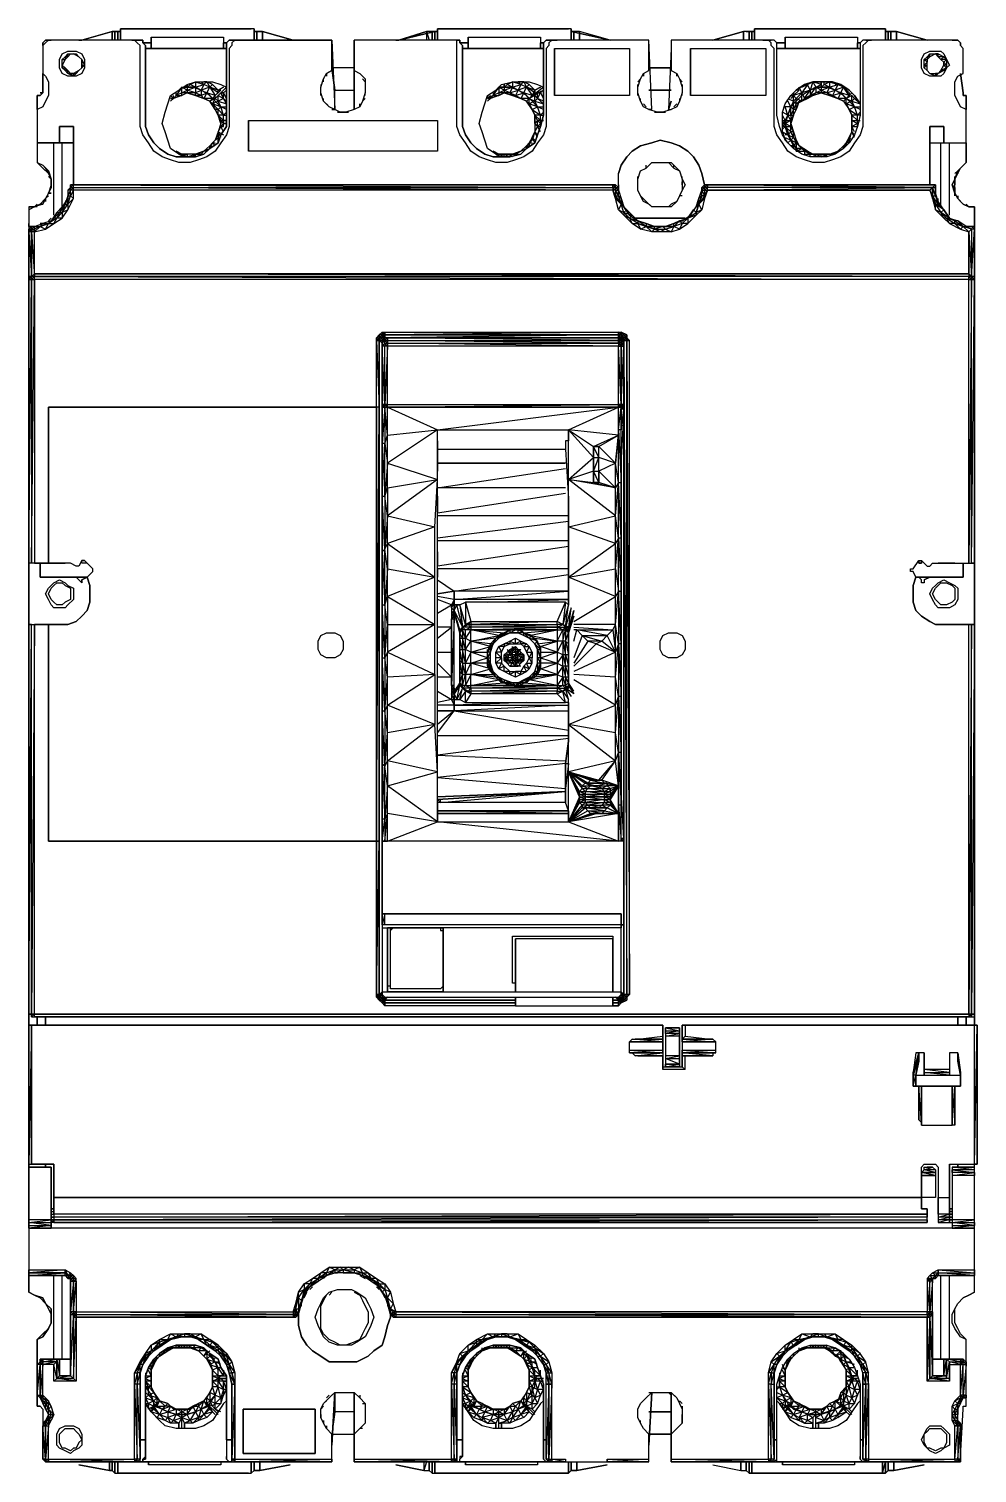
# Model space of a CAD drawing. Extents: x 0 to 106, y 0 to 161.
import ezdxf

# ---------------------------------------------------------------- set-up
doc = ezdxf.new("R2010")
doc.units = 0

# ---------------------------------------------------------------- blocks, each defined once
blk = doc.blocks.new('cvs-1')
at = {"flags": 128}
for points in [[(-24316.42, 27772.27), (-24316.11, 27772.27), (-24316.11, 27771.34), (-24316.11, 27772.27), (-24315.8, 27772.27), (-24315.8, 27771.34), (-24315.8, 27772.58)], [(-24303.38, 27772.58), (-24301.22, 27772.58), (-24315.8, 27772.58)], [(-24300.91, 27772.58), (-24315.8, 27772.58), (-24315.8, 27771.34)], [(-24315.49, 27772.58), (-24301.22, 27772.58)], [(-24265.56, 27772.58), (-24280.45, 27772.58), (-24280.45, 27771.34), (-24280.45, 27772.27), (-24280.76, 27772.27), (-24284.79, 27771.34), (-24285.1, 27771.34), (-24284.79, 27771.34), (-24281.69, 27772.27), (-24281.69, 27771.34)], [(-24281.07, 27772.27), (-24280.76, 27772.27), (-24280.76, 27771.34), (-24280.76, 27772.27), (-24280.45, 27772.27), (-24280.45, 27771.34), (-24280.45, 27772.58)], [(-24268.04, 27772.58), (-24265.87, 27772.58), (-24280.45, 27772.58)], [(-24280.45, 27772.58), (-24265.87, 27772.58)], [(-24280.14, 27772.58), (-24265.87, 27772.58), (-24280.45, 27772.58)], [(-24245.73, 27772.27), (-24245.42, 27772.27), (-24245.42, 27771.34), (-24245.42, 27772.27), (-24245.11, 27772.27), (-24245.11, 27771.34), (-24245.11, 27772.58), (-24230.53, 27772.58)], [(-24245.11, 27772.58), (-24230.53, 27772.58)], [(-24230.53, 27772.58), (-24245.11, 27772.58), (-24245.11, 27771.34)], [(-24230.53, 27772.58), (-24232.72, 27772.58)], [(-24302.45, 27771.34), (-24303.07, 27771.34), (-24303.38, 27771.03), (-24303.38, 27770.72), (-24303.69, 27770.41), (-24303.69, 27762.66), (-24303.69, 27761.71), (-24304, 27760.78), (-24304.62, 27759.86), (-24305.24, 27758.93), (-24306.19, 27758.31), (-24307.12, 27758), (-24308.05, 27757.69), (-24309.29, 27757.69), (-24310.22, 27758), (-24311.15, 27758.31), (-24312.08, 27758.93), (-24312.7, 27759.86), (-24313.32, 27760.78), (-24313.63, 27761.71), (-24313.63, 27762.66), (-24313.63, 27770.41), (-24313.63, 27770.72), (-24313.94, 27771.03), (-24314.25, 27771.34), (-24314.56, 27771.34), (-24323.54, 27771.34), (-24323.85, 27771.34), (-24324.16, 27771.03), (-24324.47, 27770.72), (-24324.47, 27770.41), (-24324.47, 27767.62), (-24324.16, 27767.31), (-24323.85, 27766.69), (-24323.85, 27765.76), (-24323.85, 27765.14), (-24324.16, 27764.52), (-24324.47, 27763.9), (-24325.09, 27763.59), (-24325.09, 27759.86), (-24322.61, 27759.86), (-24322.61, 27761.71), (-24321.06, 27761.71), (-24321.06, 27755.21)], [(-24324.47, 27771.03), (-24324.16, 27771.34), (-24323.85, 27771.34)], [(-24323.85, 27771.34), (-24324.16, 27771.34), (-24324.47, 27771.03), (-24324.47, 27770.72)], [(-24302.45, 27771.34), (-24303.07, 27771.34), (-24303.38, 27771.03), (-24303.38, 27770.72), (-24303.69, 27770.41), (-24303.69, 27762.66), (-24303.69, 27761.71), (-24304, 27760.78), (-24304.62, 27759.86), (-24305.24, 27758.93), (-24306.19, 27758.31), (-24307.12, 27758), (-24308.05, 27757.69), (-24309.29, 27757.69), (-24310.22, 27758), (-24311.15, 27758.31), (-24312.08, 27758.93), (-24312.7, 27759.86), (-24313.32, 27760.78), (-24313.63, 27761.71), (-24313.63, 27762.66), (-24313.63, 27770.41), (-24313.63, 27770.72), (-24313.94, 27771.03), (-24314.25, 27771.34), (-24314.56, 27771.34), (-24323.54, 27771.34), (-24323.85, 27771.34), (-24324.16, 27771.03), (-24324.47, 27770.72), (-24324.47, 27770.41), (-24324.47, 27767.62)], [(-24316.42, 27772.27), (-24316.73, 27772.27)], [(-24316.73, 27772.27), (-24316.11, 27772.27)], [(-24315.8, 27772.27), (-24316.11, 27772.27)], [(-24312.39, 27771.65), (-24304.31, 27771.65), (-24304.31, 27771.03)], [(-24312.39, 27771.03), (-24312.39, 27770.41)], [(-24304.31, 27771.65), (-24304.31, 27771.03)], [(-24299.98, 27772.27), (-24300.6, 27772.27), (-24300.91, 27772.27)], [(-24300.91, 27771.34), (-24300.91, 27772.27)], [(-24300.91, 27772.27), (-24300.6, 27772.27), (-24300.6, 27771.34), (-24300.6, 27772.27), (-24299.98, 27772.27), (-24299.98, 27771.34), (-24299.98, 27772.27)], [(-24257.82, 27767), (-24257.51, 27767.62), (-24256.89, 27767.93), (-24256.89, 27771.34), (-24267.11, 27771.34), (-24267.73, 27771.34), (-24268.04, 27771.03), (-24268.04, 27770.72), (-24268.35, 27770.41), (-24268.35, 27762.66), (-24268.35, 27761.71), (-24268.66, 27760.78), (-24269.3, 27759.86), (-24269.92, 27758.93), (-24270.85, 27758.31), (-24271.78, 27758), (-24272.71, 27757.69), (-24273.95, 27757.69), (-24274.88, 27758), (-24275.81, 27758.31), (-24276.74, 27758.93), (-24277.36, 27759.86), (-24277.98, 27760.78), (-24278.29, 27761.71), (-24278.29, 27762.66), (-24278.29, 27771.34), (-24289.75, 27771.34), (-24289.75, 27767.93), (-24289.13, 27767.62), (-24288.51, 27767), (-24288.51, 27766.07), (-24288.51, 27765.45)], [(-24257.51, 27767.62), (-24256.89, 27767.93), (-24256.89, 27771.34), (-24267.11, 27771.34), (-24267.73, 27771.34), (-24268.04, 27771.03), (-24268.04, 27770.72), (-24268.35, 27770.41), (-24268.35, 27762.66), (-24268.35, 27761.71), (-24268.66, 27760.78), (-24269.3, 27759.86), (-24269.92, 27758.93), (-24270.85, 27758.31), (-24271.78, 27758), (-24272.71, 27757.69), (-24273.95, 27757.69), (-24274.88, 27758), (-24275.81, 27758.31), (-24276.74, 27758.93), (-24277.36, 27759.86), (-24277.98, 27760.78), (-24278.29, 27761.71), (-24278.29, 27762.66), (-24278.29, 27771.34), (-24289.75, 27771.34), (-24289.75, 27767.93), (-24289.13, 27767.62)], [(-24281.07, 27772.27), (-24281.69, 27772.27), (-24281.38, 27771.34)], [(-24268.97, 27761.71), (-24269.3, 27760.78), (-24269.61, 27759.86), (-24270.54, 27759.24), (-24271.16, 27758.62), (-24272.4, 27758.31), (-24273.33, 27758.31), (-24274.26, 27758.31), (-24275.19, 27758.62), (-24276.12, 27759.24), (-24276.74, 27759.86), (-24277.36, 27760.78), (-24277.67, 27761.71), (-24277.67, 27762.97), (-24277.67, 27770.72), (-24277.98, 27771.03), (-24277.98, 27771.34)], [(-24277.98, 27771.34), (-24277.98, 27771.03), (-24277.67, 27770.72), (-24277.67, 27762.97), (-24277.67, 27761.71), (-24277.36, 27760.78), (-24276.74, 27759.86), (-24276.12, 27759.24), (-24275.19, 27758.62), (-24274.26, 27758.31), (-24273.33, 27758.31), (-24272.4, 27758.31), (-24271.16, 27758.62), (-24270.54, 27759.24), (-24269.61, 27759.86), (-24269.3, 27760.78), (-24268.97, 27761.71), (-24268.66, 27762.97), (-24268.66, 27770.72), (-24268.66, 27771.03), (-24268.35, 27771.34), (-24268.04, 27771.34), (-24268.35, 27771.34), (-24268.66, 27771.03), (-24268.66, 27770.72), (-24268.66, 27762.97), (-24268.97, 27761.71), (-24268.97, 27762.04), (-24268.97, 27762.97), (-24269.3, 27763.9), (-24269.92, 27764.52), (-24270.54, 27765.14), (-24271.47, 27765.76), (-24272.4, 27766.07), (-24273.33, 27766.07)], [(-24277.05, 27771.65), (-24268.97, 27771.65), (-24268.97, 27771.03)], [(-24277.05, 27771.03), (-24277.05, 27770.41)], [(-24268.97, 27771.65), (-24268.97, 27771.03)], [(-24261.22, 27771.34), (-24264.63, 27772.27), (-24265.25, 27772.27), (-24265.56, 27772.27)], [(-24265.25, 27772.27), (-24265.56, 27772.27)], [(-24261.22, 27771.34), (-24264.63, 27772.27), (-24264.63, 27771.34), (-24264.63, 27772.27), (-24265.25, 27772.27)], [(-24256.58, 27763.59), (-24256.89, 27771.34)], [(-24256.58, 27763.59), (-24256.89, 27771.34)], [(-24225.57, 27755.21), (-24225.57, 27761.71), (-24224.02, 27761.71), (-24224.02, 27759.86), (-24221.54, 27759.86), (-24221.54, 27763.59), (-24222.16, 27763.9), (-24222.47, 27764.52), (-24222.78, 27765.14), (-24222.78, 27765.76), (-24222.78, 27766.69), (-24222.47, 27767.31), (-24221.85, 27767.62), (-24221.85, 27770.41), (-24222.16, 27770.72), (-24222.16, 27771.03), (-24222.47, 27771.34), (-24223.09, 27771.34), (-24232.08, 27771.34), (-24232.41, 27771.34), (-24232.72, 27771.03), (-24233.03, 27770.72), (-24233.03, 27770.41), (-24233.03, 27762.66), (-24233.03, 27761.71), (-24233.34, 27760.78), (-24233.96, 27759.86), (-24234.58, 27758.93), (-24235.51, 27758.31), (-24236.44, 27758), (-24237.37, 27757.69), (-24238.61, 27757.69), (-24239.53, 27758), (-24240.46, 27758.31), (-24241.39, 27758.93), (-24242.01, 27759.86), (-24242.63, 27760.78), (-24242.94, 27761.71), (-24242.94, 27762.66), (-24242.94, 27770.41), (-24243.25, 27770.72), (-24243.25, 27771.03), (-24243.56, 27771.34), (-24244.18, 27771.34), (-24254.41, 27771.34), (-24254.41, 27767.93), (-24253.79, 27767.62), (-24253.79, 27767.31)], [(-24221.85, 27767.62), (-24221.85, 27770.41), (-24222.16, 27770.72), (-24222.16, 27771.03), (-24222.47, 27771.34), (-24223.09, 27771.34), (-24232.08, 27771.34), (-24232.41, 27771.34), (-24232.72, 27771.03), (-24233.03, 27770.72), (-24233.03, 27770.41), (-24233.03, 27762.66), (-24233.03, 27761.71), (-24233.34, 27760.78), (-24233.96, 27759.86), (-24234.58, 27758.93), (-24235.51, 27758.31), (-24236.44, 27758), (-24237.37, 27757.69), (-24238.61, 27757.69), (-24239.53, 27758), (-24240.46, 27758.31), (-24241.39, 27758.93), (-24242.01, 27759.86), (-24242.63, 27760.78), (-24242.94, 27761.71), (-24242.94, 27762.66), (-24242.94, 27770.41), (-24243.25, 27770.72), (-24243.25, 27771.03), (-24243.56, 27771.34), (-24244.18, 27771.34), (-24254.41, 27771.34), (-24254.41, 27767.93), (-24253.79, 27767.62)], [(-24245.73, 27772.27), (-24246.35, 27772.27)], [(-24245.42, 27772.27), (-24245.73, 27772.27), (-24246.35, 27772.27)], [(-24245.11, 27772.27), (-24245.42, 27772.27)], [(-24232.72, 27771.34), (-24233.03, 27771.34), (-24233.34, 27771.03), (-24233.34, 27770.72), (-24233.34, 27762.97), (-24233.65, 27761.71), (-24233.96, 27760.78), (-24234.58, 27759.86), (-24235.2, 27759.24), (-24236.13, 27758.62), (-24237.06, 27758.31), (-24237.99, 27758.31), (-24238.91, 27758.31), (-24239.84, 27758.62), (-24240.77, 27759.24), (-24241.39, 27759.86), (-24242.01, 27760.78), (-24242.32, 27761.71), (-24242.63, 27762.97), (-24242.63, 27770.72), (-24242.63, 27771.03), (-24242.94, 27771.34), (-24243.25, 27771.34)], [(-24232.72, 27771.34), (-24233.03, 27771.34), (-24233.34, 27771.03), (-24233.34, 27770.72), (-24233.34, 27762.97), (-24233.65, 27761.71), (-24233.96, 27760.78), (-24234.58, 27759.86), (-24235.2, 27759.24), (-24236.13, 27758.62), (-24237.06, 27758.31), (-24237.99, 27758.31), (-24238.91, 27758.31), (-24239.84, 27758.62), (-24240.77, 27759.24), (-24241.39, 27759.86), (-24242.01, 27760.78), (-24242.32, 27761.71), (-24242.63, 27762.97), (-24242.63, 27770.72), (-24242.63, 27771.03), (-24242.94, 27771.34), (-24243.25, 27771.34)], [(-24241.7, 27771.65), (-24233.65, 27771.65), (-24233.65, 27771.03)], [(-24241.7, 27771.03), (-24241.7, 27770.41)], [(-24233.65, 27771.65), (-24233.65, 27771.03)], [(-24229.29, 27772.27), (-24229.91, 27772.27), (-24230.22, 27772.27), (-24230.53, 27772.27)], [(-24230.53, 27771.34), (-24230.53, 27772.27), (-24230.22, 27772.27)], [(-24230.22, 27772.27), (-24229.91, 27772.27), (-24229.91, 27771.34), (-24229.91, 27772.27), (-24229.29, 27772.27), (-24229.29, 27771.34), (-24229.29, 27772.27)], [(-24222.16, 27771.03), (-24222.47, 27771.34)], [(-24321.37, 27769.79), (-24321.06, 27769.79), (-24320.75, 27769.79), (-24320.44, 27769.48), (-24320.13, 27769.17), (-24320.13, 27768.55), (-24320.13, 27768.24), (-24320.44, 27767.93), (-24321.06, 27767.62), (-24321.37, 27767.62), (-24321.06, 27767.31), (-24321.06, 27767.62), (-24320.75, 27767.62), (-24320.44, 27767.93), (-24320.13, 27768.24), (-24320.13, 27768.55), (-24319.83, 27768.55), (-24320.13, 27768.24), (-24320.44, 27767.93), (-24320.75, 27767.62), (-24321.06, 27767.31), (-24321.68, 27767.62), (-24321.99, 27767.93), (-24322.3, 27768.24), (-24322.3, 27768.55), (-24322.3, 27769.17), (-24321.99, 27769.48), (-24321.68, 27769.79), (-24321.06, 27769.79), (-24320.75, 27769.79), (-24320.44, 27769.48), (-24320.13, 27769.17), (-24319.83, 27768.55)], [(-24320.13, 27768.55), (-24320.13, 27769.17), (-24320.44, 27769.48), (-24321.06, 27769.79)], [(-24267.42, 27770.41), (-24267.42, 27765.14)], [(-24254.41, 27770.41), (-24254.72, 27763.59)], [(-24254.41, 27770.41), (-24254.72, 27763.59)], [(-24252.24, 27770.41), (-24252.24, 27765.14)], [(-24225.88, 27767.93), (-24226.19, 27768.24), (-24226.19, 27768.55), (-24226.19, 27769.17), (-24225.88, 27769.48), (-24225.57, 27769.79), (-24224.95, 27769.79), (-24224.64, 27769.79), (-24224.02, 27769.48), (-24223.71, 27769.17), (-24223.71, 27768.55), (-24223.71, 27768.24), (-24224.02, 27767.93), (-24224.64, 27767.62), (-24224.95, 27767.31)], [(-24323.85, 27766.69), (-24323.85, 27765.76), (-24323.85, 27765.14), (-24324.16, 27764.52), (-24324.47, 27763.9), (-24325.09, 27763.59), (-24325.09, 27759.86), (-24325.09, 27757.69), (-24324.47, 27757.38), (-24324.16, 27757.07), (-24324.47, 27757.38), (-24323.85, 27756.76), (-24323.85, 27756.45), (-24323.85, 27756.76), (-24323.54, 27755.83), (-24323.54, 27755.52), (-24323.54, 27755.83), (-24323.54, 27755.21)], [(-24309.29, 27758.62), (-24310.22, 27759.24), (-24310.53, 27760.16), (-24310.84, 27761.09), (-24311.15, 27762.04), (-24310.84, 27763.28), (-24310.53, 27764.21), (-24310.22, 27765.14), (-24309.29, 27765.76), (-24308.36, 27766.38), (-24307.43, 27766.69), (-24306.5, 27766.69), (-24305.55, 27766.69), (-24304.62, 27766.38), (-24304, 27766.07)], [(-24310.22, 27765.14), (-24309.29, 27765.76), (-24308.36, 27766.38), (-24307.43, 27766.69), (-24306.5, 27766.69), (-24305.55, 27766.69), (-24304.62, 27766.38), (-24304, 27766.07), (-24305.24, 27764.83)], [(-24308.36, 27765.45), (-24308.98, 27765.14), (-24308.98, 27765.45), (-24308.98, 27766.07), (-24308.67, 27766.07), (-24309.29, 27765.76), (-24308.98, 27766.07), (-24309.6, 27765.14), (-24308.98, 27765.14), (-24309.91, 27764.83), (-24309.6, 27765.14), (-24309.6, 27765.45)], [(-24304.31, 27761.71), (-24304.31, 27762.04), (-24304.31, 27762.97), (-24304.62, 27763.9), (-24305.24, 27764.52), (-24305.86, 27765.14), (-24306.81, 27765.76), (-24307.74, 27766.07), (-24308.67, 27766.07)], [(-24308.05, 27766.38), (-24307.43, 27766.69), (-24307.43, 27766.07)], [(-24307.43, 27766.69), (-24306.5, 27766.38), (-24306.81, 27766.69)], [(-24305.86, 27766.07), (-24306.81, 27765.76), (-24306.19, 27765.45), (-24305.86, 27766.07), (-24306.5, 27766.38), (-24306.19, 27766.69), (-24306.5, 27766.69)], [(-24305.55, 27764.83), (-24305.24, 27764.83), (-24305.24, 27765.14), (-24304.62, 27765.76), (-24304.93, 27765.45), (-24304.93, 27765.76), (-24305.86, 27766.07)], [(-24304.93, 27765.76), (-24305.55, 27766.38)], [(-24293.47, 27766.38), (-24293.47, 27766.07), (-24293.16, 27767), (-24292.85, 27767.62), (-24292.85, 27767.31)], [(-24292.54, 27763.9), (-24293.16, 27764.52), (-24293.47, 27765.45), (-24293.47, 27766.07)], [(-24293.16, 27766.69), (-24293.16, 27767), (-24292.85, 27767.62), (-24292.85, 27767.31)], [(-24293.16, 27766.69), (-24293.16, 27767)], [(-24289.13, 27767.62), (-24288.82, 27767.31)], [(-24288.82, 27767.31), (-24289.13, 27767.62), (-24288.51, 27767)], [(-24288.82, 27767), (-24288.51, 27766.69)], [(-24288.51, 27766.69), (-24288.82, 27767)], [(-24288.51, 27766.38), (-24288.51, 27766.07)], [(-24273.95, 27758.62), (-24274.88, 27759.24), (-24275.19, 27760.16), (-24275.5, 27761.09), (-24275.81, 27762.04), (-24275.5, 27763.28), (-24275.19, 27764.21), (-24274.88, 27765.14), (-24273.95, 27765.76), (-24273.33, 27766.38), (-24272.09, 27766.69), (-24271.16, 27766.69), (-24270.23, 27766.69), (-24269.3, 27766.38), (-24268.66, 27766.07)], [(-24274.88, 27765.14), (-24273.95, 27765.76), (-24273.33, 27766.38), (-24272.09, 27766.69), (-24271.16, 27766.69), (-24270.23, 27766.69), (-24269.3, 27766.38), (-24268.66, 27766.07), (-24270.23, 27764.83)], [(-24272.71, 27766.38), (-24272.09, 27766.69), (-24272.09, 27766.07)], [(-24271.16, 27766.38), (-24272.09, 27766.69)], [(-24270.54, 27766.07), (-24271.47, 27765.76), (-24270.85, 27765.45), (-24270.54, 27766.07), (-24271.16, 27766.38)], [(-24270.23, 27764.83), (-24269.92, 27765.14), (-24269.61, 27765.76), (-24269.61, 27765.45), (-24269.61, 27765.76), (-24270.54, 27766.07)], [(-24269.61, 27765.76), (-24270.23, 27766.38)], [(-24258.13, 27766.69), (-24257.82, 27767), (-24257.51, 27767.62), (-24257.51, 27767.31)], [(-24256.58, 27763.59), (-24256.89, 27763.59), (-24257.51, 27763.9), (-24257.82, 27764.52), (-24258.13, 27765.45), (-24258.13, 27766.07), (-24257.82, 27767), (-24258.13, 27766.69)], [(-24258.13, 27766.07), (-24258.13, 27766.38)], [(-24257.51, 27767.31), (-24257.51, 27767.62)], [(-24253.79, 27767.62), (-24253.48, 27767), (-24253.17, 27766.69)], [(-24253.79, 27767.31), (-24253.79, 27767.62), (-24253.48, 27767), (-24253.17, 27766.69)], [(-24253.48, 27767), (-24253.17, 27766.07), (-24253.17, 27765.45)], [(-24253.17, 27766.38), (-24253.17, 27766.07)], [(-24233.65, 27761.71), (-24233.65, 27762.04), (-24233.65, 27762.97), (-24233.96, 27763.9), (-24234.58, 27764.52), (-24235.2, 27765.14), (-24236.13, 27765.76), (-24237.06, 27766.07), (-24237.99, 27766.07), (-24238.91, 27765.76), (-24239.84, 27765.14), (-24240.46, 27764.52), (-24241.08, 27763.9), (-24241.39, 27762.97), (-24241.7, 27762.04), (-24241.39, 27761.09), (-24241.08, 27760.16), (-24240.46, 27759.24), (-24240.15, 27758.93)], [(-24239.84, 27764.52), (-24239.84, 27765.45), (-24240.15, 27766.07)], [(-24239.84, 27766.07), (-24239.22, 27766.38), (-24239.84, 27765.45)], [(-24238.61, 27766.69), (-24238.3, 27766.07), (-24238.3, 27765.45), (-24238.61, 27765.14), (-24237.68, 27765.45), (-24238.3, 27765.45), (-24238.91, 27765.14), (-24238.3, 27766.07), (-24238.91, 27765.76)], [(-24238.3, 27766.07), (-24237.68, 27766.38), (-24238.61, 27766.69)], [(-24237.37, 27766.38), (-24236.75, 27766.69), (-24236.75, 27766.07)], [(-24237.37, 27766.38), (-24237.37, 27766.69)], [(-24236.75, 27766.69), (-24235.82, 27766.38), (-24236.13, 27766.38)], [(-24234.89, 27765.76), (-24235.2, 27766.07), (-24234.58, 27765.45), (-24234.58, 27765.14), (-24235.2, 27766.07), (-24236.13, 27765.76), (-24235.51, 27765.45), (-24235.2, 27766.07), (-24235.82, 27766.38)], [(-24225.57, 27759.86), (-24224.02, 27759.86), (-24224.02, 27761.71), (-24225.57, 27761.71), (-24225.57, 27755.21), (-24225.57, 27759.86), (-24224.02, 27759.86), (-24221.54, 27759.86), (-24221.54, 27763.59), (-24222.16, 27763.9), (-24222.47, 27764.52), (-24222.78, 27765.14), (-24222.78, 27765.76), (-24222.78, 27766.69)], [(-24324.47, 27765.45), (-24324.78, 27765.14), (-24325.09, 27765.14)], [(-24324.47, 27765.45), (-24324.78, 27765.45), (-24324.47, 27765.45), (-24324.78, 27765.14), (-24325.09, 27765.14), (-24324.78, 27765.14)], [(-24309.29, 27758.62), (-24310.22, 27759.24), (-24310.53, 27760.16), (-24310.84, 27761.09), (-24311.15, 27762.04), (-24310.84, 27763.28), (-24310.53, 27764.21), (-24310.22, 27765.14), (-24309.91, 27764.83), (-24309.91, 27765.14)], [(-24304.93, 27762.97), (-24304.62, 27762.04), (-24304.93, 27762.97), (-24305.24, 27763.59), (-24305.86, 27764.52), (-24306.5, 27764.83), (-24307.43, 27765.14), (-24308.36, 27765.45), (-24308.98, 27765.14), (-24309.91, 27764.83), (-24310.22, 27764.52), (-24309.91, 27764.83)], [(-24308.36, 27765.45), (-24308.98, 27765.45), (-24309.6, 27765.14)], [(-24304.93, 27762.97), (-24304.93, 27763.59), (-24304.31, 27762.97), (-24304.62, 27763.9), (-24304.93, 27764.52), (-24305.55, 27764.21)], [(-24304, 27764.52), (-24304.31, 27764.83), (-24304.31, 27765.45), (-24304.62, 27765.45), (-24304.31, 27765.45)], [(-24304.62, 27765.45), (-24304.31, 27765.45)], [(-24304, 27764.83), (-24304.31, 27765.45)], [(-24293.47, 27765.14), (-24293.47, 27765.45)], [(-24293.16, 27764.52), (-24293.16, 27764.83)], [(-24288.51, 27764.83), (-24288.82, 27764.52), (-24289.13, 27763.9)], [(-24288.51, 27765.14), (-24288.51, 27765.45), (-24288.82, 27764.52)], [(-24273.95, 27758.62), (-24274.88, 27759.24), (-24275.19, 27760.16), (-24275.5, 27761.09), (-24275.81, 27762.04), (-24275.5, 27763.28), (-24275.19, 27764.21), (-24274.88, 27765.14), (-24274.88, 27764.83), (-24274.57, 27764.83)], [(-24269.61, 27762.97), (-24269.61, 27762.04), (-24269.61, 27762.97), (-24269.92, 27763.59), (-24270.54, 27764.52), (-24271.16, 27764.83), (-24272.09, 27765.14), (-24273.02, 27765.45), (-24273.64, 27765.14), (-24274.57, 27764.83), (-24274.88, 27764.52), (-24274.57, 27764.83), (-24274.88, 27764.83), (-24274.57, 27765.14)], [(-24274.26, 27765.45), (-24274.26, 27765.14), (-24273.64, 27765.14), (-24274.57, 27764.83), (-24274.26, 27765.14), (-24274.88, 27764.83)], [(-24269.92, 27763.59), (-24268.97, 27762.97), (-24269.3, 27763.9), (-24269.61, 27764.52), (-24270.23, 27764.21)], [(-24268.66, 27764.52), (-24269.3, 27764.83), (-24268.97, 27765.45), (-24269.3, 27765.45), (-24268.97, 27765.45), (-24269.3, 27765.45), (-24268.66, 27765.76), (-24268.97, 27765.45), (-24268.66, 27764.83)], [(-24258.13, 27765.14), (-24258.13, 27765.45)], [(-24257.82, 27764.52), (-24257.82, 27764.83)], [(-24253.48, 27764.83), (-24253.48, 27764.52), (-24253.79, 27763.9), (-24254.41, 27763.59)], [(-24253.17, 27765.14), (-24253.17, 27765.45), (-24253.48, 27764.52)], [(-24242.01, 27761.09), (-24242.01, 27762.04), (-24242.01, 27763.28), (-24241.7, 27764.21), (-24241.08, 27765.14)], [(-24242.01, 27761.09), (-24242.01, 27762.04), (-24242.01, 27763.28), (-24241.7, 27764.21), (-24241.08, 27765.14)], [(-24241.39, 27764.83), (-24240.77, 27764.52), (-24240.77, 27765.14), (-24241.08, 27764.83)], [(-24241.08, 27762.97), (-24241.08, 27763.9), (-24241.39, 27764.52)], [(-24241.08, 27762.04), (-24240.77, 27762.97), (-24240.46, 27763.59), (-24240.15, 27764.52), (-24239.22, 27764.83), (-24238.61, 27765.14), (-24237.68, 27765.45), (-24236.75, 27765.14), (-24235.82, 27764.83), (-24235.2, 27764.52), (-24234.58, 27763.59), (-24234.27, 27762.97), (-24234.27, 27762.04)], [(-24241.08, 27765.14), (-24240.77, 27765.14), (-24240.46, 27764.83), (-24240.77, 27765.14)], [(-24239.84, 27764.52), (-24240.46, 27764.83), (-24240.77, 27765.14), (-24240.77, 27765.45), (-24240.77, 27765.14), (-24240.15, 27765.76), (-24240.46, 27765.76)], [(-24240.46, 27764.21), (-24239.84, 27764.52), (-24240.46, 27764.83)], [(-24239.22, 27764.83), (-24239.53, 27764.83), (-24239.84, 27764.52)], [(-24238.91, 27765.76), (-24238.91, 27765.14), (-24238.61, 27765.14), (-24239.22, 27764.83), (-24238.91, 27765.14), (-24239.53, 27764.83)], [(-24234.89, 27764.83), (-24234.58, 27765.14), (-24234.27, 27765.45)], [(-24234.27, 27765.45), (-24234.89, 27764.83)], [(-24234.58, 27763.59), (-24233.65, 27762.97), (-24233.96, 27763.9), (-24234.27, 27764.52), (-24234.89, 27764.21)], [(-24233.96, 27764.83), (-24234.27, 27765.14)], [(-24221.54, 27765.14), (-24221.85, 27765.14)], [(-24304, 27763.59), (-24304.62, 27763.9), (-24304, 27763.9)], [(-24304, 27763.28), (-24304.31, 27762.97), (-24304, 27762.97)], [(-24289.13, 27764.21), (-24289.13, 27763.9), (-24289.75, 27763.59), (-24290.68, 27763.28), (-24291.3, 27763.28), (-24291.92, 27763.59), (-24292.54, 27763.9), (-24292.85, 27764.21)], [(-24292.85, 27764.21), (-24292.54, 27763.9)], [(-24291.3, 27763.28), (-24291.61, 27763.28), (-24291.3, 27763.28), (-24290.68, 27763.28), (-24290.37, 27763.28), (-24290.68, 27763.28)], [(-24289.13, 27763.9), (-24289.13, 27764.21)], [(-24268.66, 27763.59), (-24269.3, 27763.9), (-24268.66, 27763.9)], [(-24268.66, 27763.28), (-24268.97, 27762.97), (-24268.66, 27762.97)], [(-24257.2, 27763.9), (-24257.51, 27764.21)], [(-24257.51, 27764.21), (-24257.2, 27763.9)], [(-24254.72, 27763.59), (-24254.41, 27763.59), (-24255.34, 27763.28), (-24255.96, 27763.28), (-24256.89, 27763.59)], [(-24256.89, 27763.59), (-24256.58, 27763.59)], [(-24255.96, 27763.28), (-24256.27, 27763.28), (-24255.96, 27763.28), (-24255.34, 27763.28), (-24255.03, 27763.28), (-24255.34, 27763.28)], [(-24254.72, 27763.59), (-24254.41, 27763.59)], [(-24253.79, 27764.21), (-24254.1, 27763.9)], [(-24254.1, 27763.9), (-24253.79, 27764.21)], [(-24241.7, 27762.04), (-24241.7, 27762.35), (-24241.39, 27762.97), (-24242.01, 27763.28)], [(-24241.7, 27762.35), (-24242.01, 27762.97)], [(-24241.39, 27762.97), (-24241.7, 27763.9)], [(-24241.7, 27761.71), (-24241.08, 27761.09), (-24241.39, 27760.78), (-24240.77, 27760.47), (-24241.08, 27761.09), (-24241.08, 27761.71), (-24241.08, 27762.35), (-24241.39, 27762.97), (-24241.08, 27763.9), (-24241.7, 27763.9)], [(-24241.39, 27762.97), (-24241.08, 27762.97), (-24241.08, 27762.35)], [(-24240.77, 27762.97), (-24240.46, 27763.59), (-24240.77, 27763.59), (-24240.46, 27764.21)], [(-24234.27, 27762.97), (-24234.27, 27762.04)], [(-24233.34, 27763.59), (-24233.96, 27763.9), (-24233.34, 27763.9)], [(-24233.34, 27762.97), (-24233.65, 27762.97), (-24233.34, 27763.28)], [(-24321.06, 27755.21), (-24321.06, 27761.71), (-24322.61, 27761.71), (-24322.61, 27759.86), (-24321.06, 27759.86), (-24322.61, 27759.86), (-24325.09, 27759.86), (-24325.09, 27757.69), (-24324.47, 27757.38), (-24323.85, 27756.76), (-24323.54, 27755.83), (-24323.54, 27755.21), (-24323.85, 27754.28), (-24324.16, 27753.66), (-24324.47, 27753.04), (-24325.4, 27752.73), (-24326.02, 27752.42)], [(-24304.62, 27761.71), (-24304.62, 27762.35), (-24304.31, 27762.04), (-24304.31, 27762.35), (-24304.62, 27762.35), (-24304.62, 27762.04), (-24304.93, 27761.09), (-24305.24, 27760.16), (-24305.86, 27759.55), (-24306.5, 27758.93), (-24307.43, 27758.62), (-24308.36, 27758.62), (-24308.98, 27758.62)], [(-24304.31, 27761.09), (-24304.62, 27761.71), (-24304.93, 27761.09), (-24304.31, 27760.78)], [(-24304.31, 27762.04), (-24304, 27762.04)], [(-24301.53, 27762.35), (-24301.53, 27758.93)], [(-24269.3, 27761.71), (-24269.3, 27762.35), (-24268.97, 27762.04), (-24268.97, 27762.35), (-24269.3, 27762.35), (-24269.61, 27762.04), (-24269.61, 27761.09), (-24269.92, 27760.16), (-24270.54, 27759.55), (-24271.16, 27758.93), (-24272.09, 27758.62), (-24273.02, 27758.62), (-24273.64, 27758.62)], [(-24268.97, 27761.09), (-24269.3, 27761.71), (-24269.61, 27761.09), (-24269.3, 27760.78)], [(-24242.01, 27762.35), (-24241.7, 27762.35), (-24242.01, 27762.04)], [(-24241.7, 27762.04), (-24242.01, 27762.04), (-24241.7, 27762.04), (-24242.01, 27761.71)], [(-24242.01, 27761.4), (-24241.7, 27761.71), (-24242.01, 27761.71)], [(-24241.7, 27762.35), (-24241.08, 27762.35), (-24241.7, 27762.04)], [(-24241.7, 27760.47), (-24241.08, 27760.16), (-24241.39, 27760.78), (-24241.7, 27761.71)], [(-24241.08, 27762.04), (-24240.77, 27761.09), (-24240.46, 27760.16), (-24240.15, 27759.55), (-24239.22, 27758.93), (-24238.61, 27758.62), (-24237.68, 27758.62), (-24236.75, 27758.62), (-24235.82, 27758.93), (-24235.2, 27759.55), (-24234.58, 27760.16), (-24234.27, 27761.09), (-24234.27, 27762.04), (-24234.27, 27762.35), (-24233.65, 27762.35)], [(-24234.27, 27761.71), (-24234.27, 27762.35), (-24233.65, 27762.04), (-24233.65, 27762.35), (-24233.34, 27762.35)], [(-24233.96, 27761.09), (-24234.27, 27761.71), (-24234.27, 27761.09), (-24233.96, 27760.78)], [(-24323.23, 27751.8), (-24323.23, 27759.86)], [(-24322.3, 27752.73), (-24322.3, 27759.86)], [(-24306.19, 27758.93), (-24306.5, 27758.93), (-24305.86, 27759.24), (-24305.55, 27759.86), (-24305.86, 27759.55), (-24305.24, 27760.16), (-24305.55, 27759.86), (-24305.24, 27759.55)], [(-24304.93, 27759.86), (-24304.93, 27760.47), (-24304.93, 27761.09), (-24305.24, 27760.16), (-24304.93, 27760.47), (-24305.55, 27759.86), (-24305.24, 27759.86)], [(-24304.62, 27760.47), (-24304.93, 27761.09), (-24304.93, 27760.47), (-24304.93, 27760.16)], [(-24271.78, 27758.62), (-24271.16, 27758.93), (-24270.54, 27759.24), (-24270.23, 27759.86), (-24270.54, 27759.55), (-24269.92, 27760.16), (-24270.23, 27759.86), (-24270.23, 27759.55)], [(-24269.61, 27759.86), (-24269.92, 27760.47), (-24269.61, 27761.09), (-24269.92, 27760.16), (-24269.92, 27760.47), (-24270.23, 27759.86), (-24269.92, 27759.86)], [(-24269.3, 27760.47), (-24269.61, 27761.09), (-24269.92, 27760.47), (-24269.61, 27760.16)], [(-24242.01, 27761.09), (-24241.39, 27760.78), (-24241.7, 27760.78)], [(-24241.39, 27759.86), (-24241.08, 27760.16)], [(-24240.77, 27761.09), (-24240.46, 27760.16), (-24240.77, 27760.47), (-24240.77, 27761.09), (-24241.08, 27761.09)], [(-24240.77, 27759.24), (-24240.77, 27759.55), (-24241.08, 27760.16), (-24240.77, 27760.47), (-24240.46, 27759.86), (-24240.46, 27759.24), (-24240.77, 27759.55), (-24240.46, 27759.86), (-24241.08, 27760.16)], [(-24240.46, 27759.24), (-24240.46, 27758.93), (-24239.84, 27759.24), (-24240.46, 27759.86)], [(-24237.68, 27758.31), (-24237.06, 27758.62), (-24236.44, 27758.62), (-24236.75, 27758.62), (-24235.82, 27758.93), (-24236.44, 27758.62), (-24235.82, 27758.93), (-24235.2, 27759.24), (-24234.89, 27759.86), (-24235.2, 27759.55), (-24234.58, 27760.16), (-24234.89, 27759.86), (-24234.89, 27759.55)], [(-24234.27, 27760.16), (-24234.58, 27760.47), (-24234.27, 27761.09)], [(-24233.96, 27760.47), (-24234.27, 27761.09)], [(-24225.57, 27759.86), (-24225.57, 27755.21)], [(-24224.33, 27752.73), (-24224.33, 27759.86)], [(-24223.4, 27751.8), (-24223.4, 27759.86)], [(-24223.09, 27755.21), (-24222.78, 27755.83), (-24222.47, 27756.76), (-24222.78, 27756.45), (-24222.47, 27756.76), (-24222.16, 27757.07), (-24221.54, 27757.69), (-24221.54, 27759.86), (-24221.54, 27757.69), (-24222.16, 27757.07), (-24222.47, 27756.76), (-24222.78, 27755.83), (-24223.09, 27755.21), (-24222.78, 27754.28), (-24222.47, 27753.66), (-24221.85, 27753.04), (-24221.23, 27752.73), (-24220.61, 27752.73), (-24220.61, 27750.56), (-24221.54, 27750.56)], [(-24307.43, 27758.62), (-24308.36, 27758.62), (-24308.36, 27758.31), (-24308.98, 27758.62), (-24308.36, 27758.31), (-24307.43, 27758.62), (-24306.5, 27758.93), (-24306.81, 27758.62), (-24307.12, 27758.62)], [(-24307.43, 27758.31), (-24307.43, 27758.62), (-24307.74, 27758.31)], [(-24306.81, 27758.62), (-24306.5, 27758.93)], [(-24271.47, 27758.62), (-24271.78, 27758.62), (-24271.16, 27758.93), (-24272.09, 27758.62), (-24271.78, 27758.62), (-24272.4, 27758.62), (-24273.02, 27758.31), (-24273.64, 27758.62), (-24273.02, 27758.31), (-24273.02, 27758.62)], [(-24272.09, 27758.31), (-24272.4, 27758.62), (-24272.4, 27758.31)], [(-24238.91, 27758.31), (-24238.91, 27758.62), (-24239.53, 27758.93)], [(-24238.61, 27758.31), (-24238.3, 27758.62), (-24238.91, 27758.62), (-24238.61, 27758.62), (-24239.22, 27758.93)], [(-24238.3, 27758.31), (-24238.3, 27758.62)], [(-24237.68, 27758.31), (-24238.3, 27758.62), (-24237.68, 27758.31), (-24237.68, 27758.62)], [(-24237.06, 27758.31), (-24237.06, 27758.62), (-24237.37, 27758.31)], [(-24325.09, 27757.69), (-24324.47, 27757.07), (-24323.85, 27756.45), (-24323.54, 27755.83), (-24323.54, 27755.21), (-24323.85, 27754.28)], [(-24324.47, 27757.07), (-24323.85, 27756.45), (-24324.16, 27757.07), (-24323.85, 27756.45), (-24323.54, 27755.83), (-24323.85, 27756.14), (-24323.54, 27755.83), (-24323.54, 27755.21), (-24323.54, 27755.52), (-24323.54, 27755.21), (-24323.85, 27754.28)], [(-24260.3, 27755.21), (-24260.3, 27756.45)], [(-24260.3, 27755.21), (-24260.3, 27756.45)], [(-24258.13, 27755.21), (-24258.13, 27755.83), (-24257.82, 27756.76), (-24257.2, 27757.07), (-24256.58, 27757.69), (-24255.96, 27757.69), (-24255.34, 27757.69), (-24254.72, 27757.69), (-24254.1, 27757.07), (-24254.1, 27757.38)], [(-24257.2, 27757.07), (-24257.2, 27757.38)], [(-24254.1, 27757.07), (-24253.48, 27756.76), (-24253.17, 27755.83), (-24253.17, 27756.14)], [(-24222.78, 27754.28), (-24222.78, 27755.21), (-24222.78, 27755.83), (-24222.47, 27756.45), (-24222.16, 27757.07), (-24221.54, 27757.69)], [(-24222.78, 27754.28), (-24222.78, 27755.21), (-24222.78, 27755.83), (-24222.78, 27756.14), (-24222.78, 27755.83), (-24222.47, 27756.45), (-24222.47, 27756.76), (-24222.47, 27756.45), (-24222.16, 27757.07)], [(-24325.71, 27749.94), (-24325.71, 27744.96), (-24325.4, 27744.96), (-24325.4, 27745.27), (-24325.4, 27749.94), (-24324.16, 27750.25), (-24323.23, 27750.87), (-24322.3, 27751.49), (-24321.68, 27752.42), (-24322.3, 27752.11), (-24321.68, 27753.04), (-24321.68, 27752.42), (-24321.06, 27753.66), (-24321.68, 27753.04), (-24321.37, 27753.97), (-24321.37, 27754.59), (-24321.68, 27753.97), (-24321.37, 27753.97), (-24321.06, 27753.66), (-24321.06, 27754.59), (-24321.37, 27754.59), (-24321.37, 27754.9), (-24321.68, 27754.59)], [(-24323.54, 27755.21), (-24323.85, 27754.28)], [(-24260.61, 27754.9), (-24260.3, 27754.9), (-24260.61, 27755.21), (-24260.92, 27755.21), (-24321.06, 27755.21), (-24321.37, 27755.21), (-24321.37, 27754.9), (-24321.37, 27755.21), (-24321.06, 27755.21), (-24321.37, 27755.21), (-24321.37, 27754.9), (-24321.68, 27754.59), (-24321.68, 27753.66)], [(-24321.06, 27754.59), (-24321.06, 27754.9), (-24321.37, 27754.59), (-24321.37, 27754.9), (-24321.06, 27755.21), (-24260.92, 27755.21), (-24260.61, 27755.21), (-24260.3, 27754.9)], [(-24321.37, 27754.9), (-24321.37, 27755.21), (-24321.06, 27755.21)], [(-24260.61, 27754.9), (-24260.92, 27754.9), (-24260.61, 27754.59), (-24260.92, 27754.59), (-24260.61, 27753.97), (-24260.61, 27753.66), (-24259.99, 27753.04), (-24260.3, 27752.42), (-24259.68, 27752.11), (-24259.68, 27751.8), (-24259.06, 27751.49), (-24259.68, 27752.11), (-24258.75, 27751.8), (-24259.06, 27751.49), (-24258.75, 27750.87), (-24258.13, 27750.87), (-24259.06, 27751.49), (-24258.13, 27751.18), (-24258.13, 27750.87), (-24257.82, 27750.25), (-24257.2, 27750.56), (-24258.13, 27750.87), (-24257.2, 27750.56), (-24258.13, 27751.18), (-24258.75, 27751.8), (-24259.37, 27752.42), (-24259.06, 27751.8), (-24259.68, 27752.73), (-24259.99, 27753.66), (-24259.99, 27753.04), (-24260.3, 27753.97), (-24260.3, 27754.59), (-24259.99, 27753.66), (-24260.3, 27753.97), (-24260.61, 27754.59), (-24260.61, 27753.97)], [(-24260.3, 27754.9), (-24260.3, 27754.59)], [(-24258.13, 27755.83), (-24258.13, 27756.14)], [(-24253.17, 27755.21), (-24253.17, 27754.59), (-24253.48, 27753.97), (-24253.79, 27753.35), (-24254.41, 27753.04), (-24254.72, 27752.73), (-24255.03, 27752.73), (-24255.65, 27752.73), (-24256.27, 27752.73), (-24256.58, 27752.73), (-24256.89, 27753.04), (-24257.51, 27753.35), (-24257.82, 27753.97), (-24258.13, 27754.59), (-24258.13, 27755.21), (-24258.13, 27755.52)], [(-24253.17, 27755.83), (-24253.17, 27755.21), (-24253.17, 27755.52)], [(-24250.69, 27755.21), (-24251, 27754.9), (-24251, 27754.59), (-24251, 27754.9)], [(-24250.69, 27755.21), (-24251, 27754.9), (-24250.69, 27755.21), (-24251, 27754.9), (-24250.69, 27755.21), (-24250.69, 27754.9), (-24251, 27754.9), (-24251, 27754.59), (-24251, 27754.9), (-24251, 27754.59), (-24250.69, 27754.9), (-24250.69, 27754.59)], [(-24250.38, 27755.21), (-24250.69, 27755.21)], [(-24225.26, 27754.9), (-24224.95, 27754.9), (-24224.95, 27754.28), (-24224.95, 27755.21), (-24250.38, 27755.21), (-24224.95, 27755.21), (-24224.95, 27754.9), (-24224.95, 27753.97)], [(-24225.26, 27753.97), (-24224.95, 27753.97), (-24225.26, 27754.9), (-24250.38, 27754.9)], [(-24224.95, 27753.97), (-24224.95, 27754.28), (-24224.95, 27755.21)], [(-24222.78, 27754.28), (-24223.09, 27755.21)], [(-24324.16, 27753.66), (-24324.78, 27753.04), (-24325.4, 27752.73), (-24326.02, 27752.73), (-24326.02, 27751.18), (-24326.02, 27750.87)], [(-24250.38, 27754.59), (-24225.57, 27754.59), (-24225.26, 27753.66), (-24224.95, 27752.42), (-24224.02, 27751.49), (-24223.4, 27750.87), (-24222.16, 27750.25), (-24221.23, 27749.94), (-24221.23, 27745.27), (-24325.4, 27745.27), (-24325.71, 27744.96)], [(-24324.16, 27753.66), (-24324.78, 27753.04)], [(-24324.16, 27753.66), (-24324.47, 27753.04)], [(-24323.85, 27754.28), (-24324.16, 27753.66)], [(-24323.85, 27754.28), (-24324.16, 27753.66)], [(-24323.85, 27754.28), (-24324.16, 27753.66)], [(-24256.27, 27750.56), (-24255.03, 27750.56), (-24255.34, 27750.56), (-24256.27, 27750.56), (-24255.34, 27750.56), (-24255.03, 27750.25), (-24254.41, 27749.94), (-24255.65, 27749.94), (-24256.58, 27749.94), (-24257.82, 27750.25), (-24258.75, 27750.87), (-24259.68, 27751.8), (-24260.3, 27752.42), (-24260.61, 27753.66), (-24260.92, 27754.59), (-24321.06, 27754.59), (-24321.37, 27753.97), (-24321.37, 27754.59), (-24321.68, 27754.59), (-24321.68, 27753.97), (-24321.68, 27753.66), (-24321.99, 27753.04), (-24321.68, 27753.04), (-24321.68, 27753.97), (-24321.99, 27753.04), (-24322.3, 27752.73), (-24322.61, 27752.11), (-24322.3, 27752.11), (-24322.3, 27751.49), (-24322.92, 27751.49), (-24323.85, 27750.87), (-24323.23, 27750.87), (-24322.92, 27751.49), (-24323.23, 27751.49), (-24322.92, 27752.11), (-24322.61, 27752.11), (-24322.92, 27751.8)], [(-24321.99, 27753.35), (-24321.68, 27753.66), (-24322.3, 27752.73)], [(-24260.61, 27753.97), (-24260.3, 27753.97), (-24260.3, 27754.59), (-24259.99, 27753.66), (-24259.68, 27752.73), (-24259.06, 27751.8), (-24258.13, 27751.18), (-24257.2, 27750.87), (-24256.27, 27750.56), (-24255.03, 27750.56), (-24254.1, 27750.87), (-24253.17, 27751.18), (-24252.24, 27751.8), (-24251.62, 27752.73), (-24251.31, 27753.66), (-24251, 27754.59), (-24250.69, 27754.59), (-24250.69, 27753.97), (-24250.38, 27754.59), (-24250.69, 27753.66), (-24250.69, 27753.97), (-24251, 27753.97), (-24251, 27754.59), (-24250.69, 27753.97), (-24251.31, 27753.04), (-24250.69, 27753.66), (-24251, 27752.42), (-24251.31, 27753.04), (-24251.31, 27753.66), (-24251.62, 27752.73), (-24251.31, 27753.04), (-24251.93, 27752.42), (-24252.55, 27751.49)], [(-24253.17, 27753.97), (-24253.48, 27753.97)], [(-24223.71, 27751.8), (-24223.4, 27751.49), (-24222.47, 27751.18), (-24222.78, 27751.18), (-24223.4, 27751.49), (-24222.78, 27751.18), (-24221.85, 27750.56), (-24222.16, 27750.25), (-24222.78, 27750.87), (-24221.85, 27750.56), (-24222.78, 27750.87), (-24222.78, 27751.18), (-24223.71, 27751.49), (-24222.78, 27750.87), (-24223.4, 27750.87), (-24223.71, 27751.49), (-24223.4, 27751.49), (-24224.33, 27752.11), (-24223.71, 27751.49), (-24224.02, 27751.49), (-24224.33, 27752.11), (-24224.95, 27752.42), (-24224.95, 27753.04), (-24225.26, 27753.66)], [(-24224.95, 27753.97), (-24224.95, 27754.59)], [(-24224.02, 27752.42), (-24224.64, 27753.35), (-24224.95, 27754.28)], [(-24224.64, 27753.04), (-24224.64, 27753.66)], [(-24222.47, 27753.66), (-24222.78, 27754.28)], [(-24222.47, 27753.66), (-24222.78, 27754.28)], [(-24222.47, 27753.66), (-24222.78, 27754.28)], [(-24221.85, 27753.04), (-24222.47, 27753.66)], [(-24221.85, 27753.04), (-24221.23, 27752.73), (-24221.54, 27753.04), (-24221.23, 27752.73), (-24220.61, 27752.73), (-24220.61, 27751.18), (-24220.61, 27750.87), (-24220.61, 27750.56), (-24220.61, 27750.87), (-24220.61, 27751.18), (-24220.61, 27752.73), (-24221.23, 27752.73), (-24221.85, 27753.04), (-24222.47, 27753.66)], [(-24221.85, 27753.04), (-24222.47, 27753.66)], [(-24325.4, 27752.73), (-24326.02, 27752.73), (-24326.02, 27751.18), (-24326.02, 27750.87)], [(-24326.02, 27752.73), (-24325.71, 27752.73)], [(-24326.02, 27752.42), (-24326.02, 27750.56), (-24326.02, 27662.76)], [(-24325.09, 27752.73), (-24325.71, 27752.73)], [(-24324.78, 27753.04), (-24325.4, 27752.73)], [(-24325.4, 27750.56), (-24324.78, 27750.56), (-24324.47, 27750.87), (-24323.85, 27750.87), (-24324.78, 27750.56), (-24324.16, 27750.25), (-24323.85, 27750.87), (-24323.54, 27751.18), (-24323.23, 27751.49), (-24322.61, 27752.11), (-24322.92, 27751.49), (-24322.3, 27752.11), (-24321.99, 27753.04), (-24322.61, 27752.11)], [(-24322.3, 27752.42), (-24322.3, 27752.73), (-24322.92, 27752.11), (-24323.54, 27751.18), (-24324.47, 27750.87)], [(-24254.1, 27750.56), (-24253.48, 27751.18), (-24252.55, 27751.49), (-24253.17, 27751.18), (-24252.24, 27751.8), (-24252.55, 27751.49), (-24251.93, 27752.42), (-24252.24, 27751.8), (-24251.62, 27752.73), (-24251.93, 27752.42), (-24251.62, 27752.11), (-24251.62, 27751.8), (-24251, 27752.42), (-24251.62, 27752.11)], [(-24253.17, 27750.87), (-24252.55, 27751.49), (-24252.55, 27750.87), (-24251.62, 27751.8), (-24252.55, 27751.49), (-24251.62, 27752.11)], [(-24223.4, 27751.49), (-24224.02, 27752.42), (-24224.33, 27752.73)], [(-24220.92, 27752.73), (-24221.23, 27752.73)], [(-24226.19, 27711.15), (-24226.19, 27710.84), (-24226.5, 27710.84), (-24226.5, 27711.15), (-24226.81, 27711.46), (-24227.12, 27711.46), (-24227.43, 27710.53), (-24227.43, 27709.6), (-24227.43, 27708.67), (-24227.12, 27707.74), (-24226.5, 27707.12), (-24225.57, 27706.5), (-24224.95, 27706.19), (-24224.02, 27706.19), (-24221.23, 27706.19), (-24220.92, 27706.19), (-24220.61, 27706.19), (-24220.61, 27662.76), (-24220.92, 27662.76), (-24221.23, 27662.76), (-24325.4, 27662.76), (-24325.71, 27662.76), (-24326.02, 27662.76), (-24326.02, 27706.19), (-24326.02, 27713.01), (-24326.02, 27744.65), (-24326.02, 27749.94), (-24326.02, 27750.25), (-24325.71, 27750.56), (-24325.4, 27750.56), (-24324.47, 27750.87), (-24324.78, 27750.87)], [(-24325.09, 27750.56), (-24326.02, 27750.56)], [(-24325.09, 27750.56), (-24326.02, 27750.56)], [(-24325.4, 27750.25), (-24325.4, 27749.94), (-24324.78, 27750.56), (-24325.4, 27750.25), (-24325.4, 27750.56), (-24325.71, 27750.25), (-24325.4, 27750.25), (-24325.71, 27749.94), (-24325.71, 27750.25), (-24326.02, 27749.94), (-24326.02, 27750.25), (-24325.71, 27750.56)], [(-24323.54, 27751.49), (-24323.85, 27751.18)], [(-24255.03, 27750.25), (-24254.1, 27750.56), (-24254.41, 27749.94), (-24253.48, 27750.25), (-24254.1, 27750.56), (-24254.1, 27750.87), (-24255.03, 27750.56), (-24254.1, 27750.56), (-24255.34, 27750.56), (-24256.27, 27750.25)], [(-24222.47, 27751.18), (-24222.78, 27751.18)], [(-24222.16, 27750.25), (-24221.23, 27749.94), (-24221.85, 27750.56), (-24220.61, 27750.25), (-24220.92, 27750.25), (-24220.92, 27744.96), (-24220.61, 27750.25), (-24220.61, 27744.96), (-24220.61, 27750.56), (-24220.61, 27744.65), (-24220.61, 27750.56)], [(-24221.23, 27749.94), (-24220.92, 27750.25), (-24221.85, 27750.56), (-24220.92, 27750.56), (-24220.61, 27750.25), (-24220.61, 27750.56), (-24220.92, 27750.56)], [(-24220.92, 27662.45), (-24220.61, 27662.45), (-24220.61, 27662.76), (-24220.61, 27750.56), (-24221.54, 27750.56)], [(-24326.02, 27749.94), (-24326.02, 27744.65)], [(-24220.92, 27744.96), (-24221.23, 27745.27), (-24220.92, 27744.96), (-24221.23, 27744.96), (-24325.4, 27744.96)], [(-24325.71, 27744.96), (-24326.02, 27744.96), (-24326.02, 27744.65)], [(-24326.02, 27744.65), (-24325.71, 27744.96)], [(-24326.02, 27706.19), (-24325.71, 27706.19), (-24325.4, 27706.19), (-24323.85, 27706.19), (-24322.61, 27706.19), (-24321.68, 27706.19), (-24320.75, 27706.5), (-24320.13, 27707.12), (-24319.52, 27707.74), (-24319.21, 27708.67), (-24319.21, 27709.6), (-24319.21, 27710.53), (-24319.52, 27711.46), (-24318.9, 27712.08), (-24318.9, 27712.39), (-24319.83, 27713.32), (-24320.13, 27713.32), (-24320.44, 27712.7), (-24320.75, 27712.7), (-24321.37, 27713.01), (-24321.99, 27713.01), (-24322.61, 27713.01), (-24323.85, 27713.01), (-24325.4, 27713.01), (-24325.71, 27713.01), (-24326.02, 27713.01), (-24326.02, 27744.65), (-24325.71, 27744.65), (-24325.71, 27744.96)], [(-24325.4, 27662.76), (-24221.23, 27662.76), (-24221.23, 27706.19), (-24224.02, 27706.19), (-24224.95, 27706.19), (-24225.57, 27706.5), (-24226.5, 27707.12), (-24227.12, 27707.74), (-24227.43, 27708.67), (-24227.43, 27709.6), (-24227.43, 27710.53), (-24227.12, 27711.46), (-24227.43, 27712.08), (-24227.74, 27712.08), (-24227.74, 27712.39), (-24227.43, 27712.39), (-24226.81, 27713.32), (-24226.5, 27713.32), (-24225.88, 27712.7), (-24225.57, 27712.7), (-24225.26, 27713.01), (-24224.64, 27713.01), (-24224.02, 27713.01), (-24221.23, 27713.01), (-24221.23, 27744.65), (-24325.4, 27744.65)], [(-24220.92, 27744.65), (-24221.23, 27744.65)], [(-24220.61, 27744.96), (-24220.61, 27744.65), (-24220.92, 27744.65), (-24220.61, 27744.65), (-24220.61, 27744.96), (-24220.92, 27744.96), (-24220.61, 27744.65), (-24220.61, 27713.01)], [(-24220.61, 27713.01), (-24220.61, 27744.65), (-24220.61, 27744.96), (-24220.92, 27744.96)], [(-24325.4, 27713.01), (-24323.85, 27713.01), (-24323.85, 27730.4), (-24287.27, 27730.4), (-24287.27, 27737.84), (-24287.27, 27738.15), (-24286.96, 27738.46), (-24286.65, 27738.77), (-24286.34, 27738.77), (-24260.3, 27738.77), (-24259.99, 27738.77)], [(-24286.96, 27737.84), (-24286.65, 27738.15), (-24286.96, 27738.15), (-24286.65, 27738.15), (-24286.96, 27738.15), (-24286.65, 27738.46), (-24286.65, 27738.15), (-24286.65, 27738.46), (-24286.65, 27738.77), (-24286.65, 27738.46), (-24286.96, 27738.46)], [(-24286.34, 27737.84), (-24286.03, 27738.15), (-24286.34, 27738.15), (-24286.34, 27738.46), (-24286.34, 27738.77), (-24286.34, 27738.46), (-24286.65, 27738.77), (-24286.65, 27738.46), (-24286.34, 27738.46), (-24286.65, 27738.15)], [(-24260.3, 27738.46), (-24286.34, 27738.15), (-24286.34, 27738.46), (-24286.34, 27738.77), (-24286.34, 27738.46), (-24286.34, 27738.15)], [(-24260.3, 27738.77), (-24286.34, 27738.46), (-24260.3, 27738.46), (-24260.3, 27738.77), (-24259.99, 27738.46), (-24260.3, 27738.46), (-24260.3, 27738.15), (-24286.34, 27738.15), (-24286.03, 27738.15)], [(-24287.27, 27737.84), (-24286.96, 27737.84), (-24287.27, 27737.84), (-24286.96, 27737.84), (-24286.65, 27737.53), (-24286.65, 27737.22), (-24286.65, 27737.84)], [(-24286.96, 27737.84), (-24286.96, 27738.15)], [(-24286.65, 27737.53), (-24286.96, 27737.84), (-24286.65, 27737.84), (-24286.65, 27738.15)], [(-24286.65, 27737.84), (-24286.34, 27737.84), (-24286.34, 27738.15), (-24286.03, 27738.15), (-24286.03, 27737.84), (-24286.03, 27737.53), (-24286.03, 27737.22), (-24286.34, 27737.22)], [(-24286.65, 27738.15), (-24286.34, 27738.15)], [(-24286.65, 27737.84), (-24286.34, 27738.15), (-24286.03, 27738.15), (-24286.65, 27738.15)], [(-24259.68, 27682.01), (-24286.65, 27682.01), (-24286.65, 27682.32), (-24286.65, 27687.58), (-24286.65, 27692.85), (-24286.65, 27698.14), (-24286.65, 27703.72), (-24286.65, 27708.98), (-24286.65, 27714.27), (-24286.65, 27719.54), (-24286.65, 27724.8), (-24286.65, 27730.09), (-24286.65, 27730.4), (-24286.65, 27730.71), (-24286.65, 27737.22)], [(-24286.34, 27730.71), (-24286.65, 27737.22), (-24286.65, 27730.71), (-24286.65, 27737.22)], [(-24260.3, 27737.53), (-24260.3, 27737.22), (-24286.03, 27737.22), (-24286.34, 27737.53), (-24286.03, 27737.53), (-24286.34, 27737.84), (-24286.03, 27737.84)], [(-24286.03, 27730.71), (-24286.03, 27737.22), (-24286.34, 27730.71), (-24286.34, 27737.22)], [(-24286.03, 27721.4), (-24286.03, 27724.18), (-24286.03, 27727.28), (-24286.03, 27730.4), (-24286.03, 27730.71), (-24260.3, 27730.71), (-24260.3, 27737.22)], [(-24260.3, 27738.15), (-24260.3, 27738.46), (-24259.99, 27738.15), (-24260.3, 27738.46), (-24259.99, 27738.46), (-24259.99, 27738.15)], [(-24259.99, 27737.53), (-24260.3, 27737.53), (-24260.3, 27737.84), (-24260.3, 27738.15), (-24259.99, 27738.15)], [(-24260.3, 27730.4), (-24259.99, 27730.4), (-24260.3, 27730.71), (-24259.99, 27730.71), (-24260.3, 27730.71), (-24259.99, 27730.71), (-24259.99, 27737.22), (-24259.99, 27730.71), (-24260.3, 27737.22), (-24259.99, 27737.22), (-24260.3, 27737.53), (-24260.3, 27737.84), (-24260.3, 27738.15), (-24259.99, 27738.15)], [(-24259.99, 27738.15), (-24259.68, 27738.15)], [(-24259.99, 27730.4), (-24259.68, 27730.4), (-24259.99, 27730.71), (-24259.68, 27730.71), (-24259.68, 27737.22), (-24259.99, 27737.53)], [(-24259.68, 27738.15), (-24259.37, 27738.15), (-24259.68, 27738.46)], [(-24259.06, 27664.93), (-24259.06, 27737.84)], [(-24286.65, 27730.4), (-24286.65, 27730.71), (-24286.34, 27730.71), (-24286.03, 27730.4), (-24286.34, 27730.4), (-24286.65, 27726.35)], [(-24259.99, 27730.4), (-24259.99, 27730.71)], [(-24259.68, 27730.4), (-24259.68, 27730.71)], [(-24287.27, 27682.01), (-24286.96, 27730.4), (-24286.96, 27682.01), (-24286.96, 27730.4), (-24287.27, 27730.4), (-24323.85, 27730.4), (-24323.85, 27713.01), (-24322.61, 27713.01)], [(-24323.85, 27713.01), (-24323.85, 27730.4)], [(-24286.65, 27730.09), (-24286.65, 27726.35), (-24286.65, 27724.8), (-24286.65, 27720.47), (-24286.65, 27719.54), (-24286.65, 27714.27), (-24286.65, 27720.47), (-24286.65, 27726.35), (-24286.65, 27730.4)], [(-24260.3, 27722.02), (-24260.3, 27727.9), (-24260.3, 27730.4), (-24286.03, 27730.4)], [(-24280.45, 27719.85), (-24280.45, 27719.54), (-24280.45, 27719.23), (-24280.45, 27718.92), (-24280.45, 27720.16), (-24280.45, 27726.66), (-24280.45, 27727.9), (-24265.87, 27727.9), (-24260.3, 27730.4)], [(-24265.87, 27727.9), (-24263.08, 27724.8), (-24263.08, 27726.04), (-24262.46, 27726.04), (-24260.3, 27727.28), (-24260.3, 27730.4)], [(-24260.3, 27727.9), (-24259.99, 27730.4)], [(-24259.68, 27730.09), (-24259.99, 27730.4)], [(-24286.03, 27727.28), (-24280.45, 27727.9)], [(-24265.87, 27718.92), (-24265.87, 27714.58), (-24265.87, 27714.27), (-24265.87, 27713.63), (-24265.87, 27714.27), (-24265.87, 27714.58), (-24265.87, 27714.27), (-24265.87, 27713.63), (-24265.87, 27713.01), (-24265.87, 27712.7), (-24265.87, 27710.53), (-24265.87, 27708.67), (-24265.87, 27708.36), (-24265.87, 27711.46), (-24265.87, 27717.06), (-24265.87, 27722.33), (-24265.87, 27727.9), (-24265.87, 27726.66)], [(-24286.34, 27726.35), (-24286.03, 27724.18), (-24286.34, 27720.47)], [(-24280.45, 27720.47), (-24280.45, 27719.54), (-24280.45, 27719.85), (-24280.45, 27720.16), (-24280.45, 27726.66), (-24280.45, 27725.73), (-24280.45, 27723.26)], [(-24280.45, 27719.54), (-24280.45, 27719.85), (-24280.45, 27720.16), (-24280.45, 27726.66), (-24280.45, 27725.73), (-24266.18, 27725.73)], [(-24266.18, 27726.66), (-24266.18, 27725.73), (-24265.87, 27720.16), (-24265.87, 27719.85)], [(-24263.08, 27722.02), (-24263.08, 27723.26), (-24265.87, 27722.33), (-24263.08, 27722.02), (-24260.61, 27721.4), (-24262.46, 27722.02), (-24263.08, 27722.02), (-24262.46, 27722.02), (-24262.46, 27723.26), (-24262.46, 27724.8), (-24262.46, 27726.04), (-24263.08, 27726.04), (-24263.08, 27724.8), (-24262.46, 27724.8), (-24263.08, 27726.04), (-24263.08, 27724.8), (-24263.08, 27723.26), (-24263.08, 27722.02), (-24263.08, 27723.26)], [(-24280.45, 27723.26), (-24280.45, 27725.73)], [(-24265.25, 27706.5), (-24260.61, 27709.29), (-24265.87, 27711.46), (-24260.61, 27715.2), (-24265.87, 27717.06), (-24260.61, 27718.3), (-24265.87, 27722.33), (-24263.08, 27724.8)], [(-24265.87, 27711.46), (-24260.61, 27712.39), (-24260.3, 27709.91), (-24260.3, 27715.82), (-24260.61, 27718.3), (-24260.3, 27722.02), (-24260.61, 27721.4), (-24260.61, 27724.18), (-24262.46, 27723.26), (-24262.46, 27724.8)], [(-24263.08, 27723.26), (-24263.08, 27724.8), (-24263.08, 27723.26), (-24262.46, 27724.8)], [(-24266.18, 27724.18), (-24280.45, 27724.18)], [(-24266.18, 27721.4), (-24280.45, 27721.4), (-24266.18, 27723.56)], [(-24262.46, 27722.02), (-24263.08, 27723.26), (-24262.46, 27723.26)], [(-24260.61, 27721.4), (-24262.46, 27723.26), (-24262.46, 27722.02)], [(-24260.3, 27715.82), (-24260.3, 27722.02), (-24260.61, 27724.18)], [(-24286.03, 27721.4), (-24280.45, 27722.33), (-24286.03, 27718.3), (-24280.76, 27717.06), (-24280.45, 27722.33)], [(-24260.3, 27704.03), (-24260.61, 27703.1), (-24260.61, 27706.19), (-24260.61, 27709.29), (-24260.61, 27712.39), (-24260.61, 27715.2), (-24260.61, 27718.3), (-24260.61, 27721.4), (-24265.87, 27722.33)], [(-24266.18, 27720.78), (-24280.45, 27718.61)], [(-24280.45, 27712.7), (-24280.45, 27713.32), (-24280.45, 27718.92), (-24280.45, 27720.47)], [(-24280.45, 27712.39), (-24280.45, 27712.7), (-24280.45, 27713.32), (-24280.45, 27718.92), (-24280.45, 27718.61), (-24280.45, 27718.92), (-24280.45, 27719.54), (-24280.45, 27720.47), (-24280.45, 27720.16), (-24280.45, 27718.92), (-24280.45, 27719.23)], [(-24265.87, 27718.92), (-24265.87, 27720.47)], [(-24265.87, 27720.16), (-24265.87, 27719.85), (-24265.87, 27719.23)], [(-24286.03, 27715.2), (-24286.03, 27718.3), (-24286.34, 27714.58)], [(-24280.45, 27713.32), (-24280.45, 27718.92)], [(-24265.87, 27718.3), (-24280.45, 27718.3)], [(-24265.87, 27717.68), (-24280.45, 27715.82)], [(-24265.87, 27715.51), (-24280.45, 27715.51)], [(-24265.87, 27714.89), (-24280.45, 27712.7)], [(-24260.61, 27712.39), (-24260.3, 27715.82), (-24260.61, 27715.2)], [(-24326.02, 27713.01), (-24326.02, 27706.19)], [(-24320.44, 27711.15), (-24320.13, 27710.84), (-24320.13, 27711.15), (-24319.52, 27711.46), (-24318.9, 27712.08), (-24318.9, 27712.39), (-24319.83, 27713.32), (-24319.52, 27713.01), (-24320.13, 27713.01), (-24320.13, 27713.32), (-24320.44, 27712.7), (-24320.75, 27712.7)], [(-24227.12, 27711.46), (-24227.43, 27712.08), (-24227.74, 27712.08), (-24227.74, 27712.39), (-24227.43, 27712.39), (-24226.81, 27713.32), (-24226.81, 27713.01)], [(-24226.81, 27713.01), (-24226.5, 27713.01), (-24226.5, 27713.32), (-24225.88, 27712.7), (-24225.57, 27712.7)], [(-24224.02, 27713.01), (-24221.23, 27713.01), (-24220.92, 27713.01), (-24220.61, 27713.01)], [(-24319.52, 27711.46), (-24319.21, 27710.53), (-24319.21, 27709.6), (-24319.21, 27708.67), (-24319.52, 27707.74), (-24320.13, 27707.12), (-24320.75, 27706.5), (-24321.68, 27706.19), (-24322.61, 27706.19), (-24323.85, 27706.19), (-24323.85, 27682.01)], [(-24286.65, 27712.39), (-24286.65, 27709.91)], [(-24286.03, 27709.29), (-24286.03, 27712.39), (-24286.34, 27708.36)], [(-24286.03, 27712.39), (-24280.76, 27711.46), (-24286.03, 27709.29), (-24280.76, 27706.19), (-24280.76, 27711.46)], [(-24265.87, 27712.39), (-24280.45, 27712.39)], [(-24280.45, 27711.15), (-24278.6, 27709.91), (-24265.87, 27711.77)], [(-24280.45, 27692.54), (-24280.45, 27695.02), (-24280.45, 27697.81), (-24280.45, 27699.38), (-24280.45, 27701.24), (-24280.45, 27703.1), (-24280.45, 27704.65), (-24280.45, 27706.5), (-24280.45, 27708.05), (-24280.45, 27709.6), (-24280.45, 27711.15), (-24280.45, 27711.46)], [(-24265.87, 27712.7), (-24265.87, 27710.53), (-24265.87, 27708.67), (-24265.87, 27708.36)], [(-24226.19, 27711.15), (-24226.19, 27710.84), (-24226.5, 27710.84), (-24226.5, 27711.15), (-24226.81, 27711.46)], [(-24320.13, 27711.15), (-24320.13, 27710.84), (-24320.44, 27711.15)], [(-24274.88, 27708.67), (-24265.87, 27708.98), (-24278.6, 27708.98), (-24265.87, 27709.91), (-24278.6, 27709.91)], [(-24278.6, 27708.98), (-24278.6, 27709.91)], [(-24260.3, 27709.91), (-24260.3, 27704.03), (-24260.61, 27706.19), (-24260.3, 27709.91), (-24260.61, 27709.29)], [(-24286.03, 27697.19), (-24286.03, 27700.31), (-24286.03, 27703.1), (-24286.34, 27702.48), (-24286.03, 27706.19), (-24286.34, 27708.36), (-24286.03, 27709.29), (-24286.03, 27706.19), (-24286.03, 27703.1)], [(-24278.6, 27708.98), (-24280.45, 27709.29)], [(-24280.45, 27707.43), (-24278.91, 27708.36), (-24280.45, 27708.98)], [(-24278.6, 27707.74), (-24278.6, 27708.67), (-24278.91, 27708.05), (-24278.91, 27708.36), (-24278.91, 27708.05), (-24278.91, 27707.43), (-24278.91, 27707.12), (-24278.91, 27706.81), (-24278.91, 27699.38), (-24278.91, 27699.07), (-24278.91, 27698.76), (-24278.91, 27698.45), (-24278.91, 27697.81), (-24278.6, 27697.19), (-24278.6, 27696.57), (-24265.87, 27694.4)], [(-24278.6, 27707.12), (-24278.6, 27707.43), (-24278.6, 27708.05), (-24278.6, 27708.67), (-24278.6, 27709.29), (-24278.6, 27708.98)], [(-24278.6, 27708.98), (-24278.6, 27708.67), (-24278.6, 27708.05), (-24278.6, 27707.74)], [(-24278.6, 27698.76), (-24278.6, 27707.43), (-24278.6, 27707.74), (-24278.29, 27708.36), (-24277.98, 27708.36), (-24277.36, 27708.67), (-24277.36, 27706.19), (-24277.98, 27708.36), (-24277.67, 27705.88), (-24277.98, 27705.57), (-24277.98, 27705.26), (-24277.98, 27705.57), (-24278.6, 27707.74), (-24277.67, 27705.88), (-24278.29, 27708.36)], [(-24278.6, 27707.74), (-24278.6, 27708.05), (-24278.6, 27708.36)], [(-24265.87, 27708.36), (-24266.18, 27708.67), (-24266.49, 27706.19), (-24267.11, 27706.5)], [(-24267.11, 27705.88), (-24266.18, 27705.88), (-24265.87, 27705.57), (-24265.56, 27708.05), (-24266.18, 27705.88), (-24265.87, 27708.36), (-24266.49, 27706.19), (-24267.11, 27706.5)], [(-24278.6, 27707.12), (-24278.91, 27706.81)], [(-24278.6, 27707.43), (-24278.6, 27707.74)], [(-24278.6, 27699.07), (-24278.6, 27699.38), (-24278.6, 27706.81)], [(-24277.67, 27705.88), (-24277.05, 27706.19), (-24277.36, 27706.19), (-24277.67, 27705.88), (-24277.05, 27706.19), (-24276.74, 27706.5), (-24276.74, 27706.19), (-24276.74, 27705.88), (-24276.74, 27705.57), (-24277.36, 27705.57)], [(-24276.74, 27705.88), (-24277.05, 27706.19), (-24277.36, 27706.19), (-24276.74, 27706.5)], [(-24265.25, 27707.12), (-24265.87, 27705.26), (-24266.18, 27705.88)], [(-24326.02, 27662.76), (-24325.71, 27662.76), (-24325.71, 27706.19), (-24325.4, 27706.19), (-24325.71, 27662.76), (-24325.4, 27662.76), (-24325.4, 27706.19)], [(-24271.78, 27663.69), (-24286.34, 27663.69), (-24286.65, 27664), (-24286.96, 27664.31), (-24287.27, 27664.62), (-24287.27, 27664.93), (-24287.27, 27682.01), (-24323.85, 27682.01), (-24323.85, 27706.19), (-24325.4, 27706.19)], [(-24323.85, 27706.19), (-24323.85, 27682.01), (-24287.27, 27682.01)], [(-24286.03, 27706.19), (-24280.76, 27706.19), (-24286.03, 27703.1), (-24280.76, 27700.62), (-24280.76, 27706.19)], [(-24280.45, 27704.65), (-24278.91, 27705.88), (-24280.45, 27705.88)], [(-24278.6, 27699.38), (-24278.6, 27705.26)], [(-24277.98, 27699.69), (-24277.67, 27699.38), (-24277.67, 27700.62), (-24277.36, 27700.62), (-24277.36, 27701.86), (-24277.36, 27703.41), (-24277.36, 27704.65), (-24277.36, 27705.57), (-24276.74, 27705.88), (-24277.67, 27705.88), (-24277.36, 27705.57), (-24277.67, 27705.57), (-24277.67, 27705.88), (-24277.98, 27705.57)], [(-24277.36, 27700.62), (-24277.36, 27699.38), (-24277.67, 27699.38), (-24277.36, 27700.62), (-24277.67, 27701.86), (-24277.36, 27701.86), (-24277.67, 27703.41), (-24277.36, 27703.41), (-24277.67, 27704.65), (-24277.36, 27704.65), (-24277.67, 27705.57), (-24277.67, 27704.65), (-24277.67, 27703.41), (-24277.67, 27701.86), (-24277.98, 27703.41), (-24277.67, 27703.41), (-24277.98, 27704.65), (-24277.67, 27704.65), (-24277.98, 27705.26)], [(-24277.98, 27699.69), (-24277.98, 27700.93), (-24277.98, 27701.86), (-24277.98, 27703.1), (-24277.98, 27704.03), (-24277.98, 27705.26)], [(-24276.74, 27706.19), (-24277.05, 27706.19)], [(-24276.74, 27703.1), (-24274.57, 27703.72), (-24276.74, 27704.34), (-24273.64, 27704.96), (-24276.74, 27705.57), (-24271.78, 27705.57), (-24267.11, 27705.57), (-24266.49, 27705.57), (-24266.49, 27704.34), (-24267.11, 27704.34), (-24266.49, 27705.57), (-24266.18, 27705.57), (-24266.18, 27705.88), (-24265.87, 27705.88), (-24266.49, 27706.19), (-24266.18, 27705.88), (-24266.49, 27705.57), (-24267.11, 27705.88), (-24266.49, 27706.19), (-24267.11, 27706.19)], [(-24272.4, 27705.26), (-24271.78, 27705.57), (-24272.4, 27705.57), (-24272.4, 27705.26), (-24273.02, 27704.96), (-24272.4, 27705.26), (-24273.33, 27704.96), (-24272.4, 27705.57), (-24273.02, 27705.26), (-24272.4, 27705.57), (-24276.74, 27705.57), (-24273.02, 27705.26), (-24273.64, 27704.96), (-24273.95, 27704.65), (-24274.26, 27704.34)], [(-24273.33, 27704.96), (-24273.02, 27704.96), (-24273.64, 27704.65), (-24273.33, 27704.96), (-24273.33, 27705.26), (-24273.95, 27704.65)], [(-24271.16, 27705.57), (-24270.85, 27705.26), (-24267.11, 27705.57), (-24271.16, 27705.57), (-24271.78, 27705.57), (-24272.4, 27705.57)], [(-24270.85, 27705.26), (-24270.23, 27704.96), (-24267.11, 27705.57), (-24267.11, 27704.34)], [(-24270.85, 27705.26), (-24270.23, 27704.65), (-24270.85, 27704.96), (-24270.23, 27704.65), (-24269.92, 27704.96), (-24270.85, 27705.26), (-24270.23, 27704.96)], [(-24266.18, 27705.57), (-24266.18, 27704.34), (-24266.49, 27704.34), (-24266.18, 27702.79), (-24266.49, 27702.79), (-24266.18, 27701.55), (-24266.49, 27701.55), (-24266.18, 27700.31), (-24266.49, 27700.31), (-24266.18, 27699.38), (-24266.49, 27699.38), (-24267.11, 27699.07)], [(-24266.49, 27704.34), (-24266.18, 27705.57), (-24265.87, 27705.26), (-24265.87, 27705.88)], [(-24265.25, 27698.76), (-24265.87, 27699.69), (-24265.87, 27700.31), (-24265.87, 27701.55), (-24265.87, 27702.79), (-24265.87, 27704.03), (-24265.87, 27705.26), (-24265.87, 27704.03), (-24265.87, 27703.1)], [(-24265.25, 27705.88), (-24260.92, 27705.57), (-24260.61, 27706.19), (-24265.25, 27706.19)], [(-24264.32, 27704.96), (-24264.94, 27705.57), (-24265.25, 27705.57)], [(-24265.25, 27704.34), (-24264.94, 27705.57), (-24260.92, 27705.57)], [(-24263.7, 27704.34), (-24264.32, 27704.96), (-24265.25, 27702.48)], [(-24264.94, 27705.57), (-24260.92, 27705.57), (-24261.53, 27704.96), (-24262.15, 27704.34), (-24262.77, 27704.03), (-24263.7, 27704.34), (-24264.32, 27704.96)], [(-24264.32, 27704.96), (-24262.15, 27704.34), (-24263.7, 27704.34)], [(-24261.53, 27704.96), (-24260.92, 27705.57), (-24260.61, 27703.1), (-24261.53, 27704.96), (-24262.15, 27704.34)], [(-24220.61, 27662.76), (-24220.61, 27706.19), (-24220.92, 27706.19), (-24221.23, 27706.19)], [(-24274.57, 27701.55), (-24274.57, 27701.86), (-24274.88, 27702.48), (-24274.57, 27702.48), (-24274.57, 27703.41), (-24274.57, 27703.1), (-24274.26, 27704.03), (-24273.95, 27704.65), (-24276.74, 27704.34), (-24274.26, 27704.03), (-24274.57, 27703.72), (-24274.88, 27703.1), (-24274.88, 27702.48), (-24274.88, 27701.86), (-24274.57, 27701.24), (-24274.26, 27700.62), (-24274.57, 27700.93), (-24274.88, 27701.55), (-24274.88, 27702.48), (-24274.88, 27703.1), (-24274.88, 27703.41)], [(-24274.57, 27704.03), (-24274.57, 27703.1), (-24274.88, 27703.1), (-24274.57, 27704.03), (-24274.57, 27703.41), (-24274.57, 27703.72)], [(-24271.16, 27700.62), (-24271.78, 27700.31), (-24272.4, 27700.62), (-24273.02, 27700.93), (-24273.64, 27701.24), (-24273.95, 27701.86), (-24273.95, 27702.48), (-24273.95, 27703.1), (-24273.64, 27703.72), (-24273.02, 27704.03), (-24272.4, 27704.34), (-24271.78, 27704.65), (-24271.16, 27704.34)], [(-24273.33, 27702.48), (-24273.33, 27701.86), (-24273.95, 27701.86), (-24273.33, 27702.48), (-24273.33, 27703.1), (-24273.02, 27703.72), (-24272.4, 27704.03), (-24271.78, 27704.03), (-24272.4, 27704.34), (-24272.4, 27704.03), (-24273.02, 27704.03), (-24273.02, 27703.72), (-24273.64, 27703.72), (-24273.33, 27703.1), (-24273.95, 27703.1), (-24273.33, 27702.48), (-24273.95, 27702.48)], [(-24271.78, 27701.86), (-24271.16, 27702.17), (-24271.78, 27701.86), (-24271.47, 27702.17), (-24271.78, 27702.17), (-24271.47, 27702.48), (-24271.78, 27702.48), (-24271.78, 27702.79), (-24272.09, 27702.79), (-24272.4, 27702.79), (-24272.4, 27703.1), (-24272.71, 27703.41), (-24272.4, 27702.79), (-24272.71, 27702.79), (-24272.71, 27703.1)], [(-24271.78, 27703.1), (-24271.78, 27703.41), (-24271.78, 27703.72), (-24272.09, 27703.41)], [(-24272.09, 27703.41), (-24272.09, 27703.1), (-24271.78, 27703.1), (-24271.78, 27702.79), (-24271.47, 27703.1), (-24271.78, 27703.1), (-24271.47, 27703.41), (-24271.78, 27703.41)], [(-24271.78, 27704.03), (-24271.78, 27704.65)], [(-24271.16, 27702.79), (-24271.47, 27702.79), (-24271.47, 27703.1), (-24271.47, 27703.41), (-24271.16, 27703.41), (-24271.47, 27703.1), (-24271.16, 27702.79), (-24271.16, 27703.1)], [(-24271.16, 27704.34), (-24270.54, 27704.03), (-24271.16, 27704.03), (-24270.85, 27703.72), (-24270.54, 27703.1), (-24270.23, 27702.48), (-24270.54, 27701.86), (-24270.85, 27701.55), (-24271.16, 27700.93), (-24270.54, 27700.93), (-24270.85, 27701.55), (-24270.23, 27701.24), (-24270.54, 27701.86), (-24269.92, 27701.86), (-24270.23, 27702.48), (-24269.92, 27703.1), (-24269.92, 27702.48)], [(-24270.23, 27700.31), (-24269.61, 27700.93), (-24269.3, 27701.86), (-24269.3, 27702.48), (-24269.3, 27703.41), (-24269.61, 27704.03), (-24270.23, 27704.65)], [(-24269.92, 27704.65), (-24269.3, 27704.34), (-24269.61, 27704.65), (-24269.3, 27704.03), (-24267.11, 27704.34)], [(-24268.97, 27702.48), (-24269.3, 27703.41), (-24268.97, 27703.41), (-24269.61, 27704.03)], [(-24269.3, 27704.03), (-24268.97, 27703.72), (-24267.11, 27704.34), (-24267.11, 27703.1)], [(-24268.97, 27703.41), (-24269.3, 27704.34)], [(-24268.97, 27701.55), (-24268.97, 27702.48), (-24268.97, 27703.41)], [(-24265.25, 27701.55), (-24262.77, 27704.03), (-24260.61, 27703.1), (-24262.15, 27704.34), (-24262.77, 27704.03), (-24263.7, 27704.34), (-24265.25, 27701.86)], [(-24286.03, 27690.99), (-24286.03, 27694.09), (-24286.03, 27697.19), (-24286.34, 27696.57), (-24286.03, 27700.31), (-24286.34, 27702.48)], [(-24280.45, 27703.1), (-24278.91, 27703.1)], [(-24280.45, 27701.86), (-24278.91, 27700.31), (-24280.45, 27700.31)], [(-24277.98, 27699.69), (-24277.67, 27700.62), (-24277.98, 27702.17), (-24277.67, 27701.86), (-24277.67, 27700.62), (-24277.98, 27700.93)], [(-24273.02, 27699.69), (-24273.64, 27700), (-24273.95, 27700.31), (-24276.74, 27700.62), (-24274.26, 27700.62), (-24273.95, 27700.31), (-24274.26, 27700.62), (-24273.95, 27700.31), (-24274.26, 27700.93), (-24274.57, 27701.86), (-24274.57, 27702.48), (-24274.57, 27703.1), (-24274.88, 27702.48), (-24274.88, 27701.55), (-24274.57, 27700.93), (-24273.95, 27700.31), (-24274.26, 27700.62)], [(-24274.57, 27701.24), (-24274.57, 27700.93), (-24274.26, 27700.62), (-24273.95, 27700.31), (-24273.64, 27700), (-24273.33, 27699.69), (-24273.02, 27699.69), (-24272.71, 27699.69), (-24272.4, 27699.38), (-24271.78, 27699.38), (-24271.16, 27699.38), (-24270.85, 27699.69), (-24267.11, 27699.38), (-24271.16, 27699.38), (-24271.78, 27699.38), (-24272.4, 27699.38), (-24276.74, 27699.38), (-24273.64, 27700), (-24276.74, 27700.62), (-24274.57, 27701.24), (-24276.74, 27701.86)], [(-24274.57, 27700.93), (-24274.26, 27700.93), (-24274.88, 27701.55), (-24274.57, 27701.55), (-24274.88, 27702.48), (-24274.88, 27703.1)], [(-24273.02, 27702.79), (-24272.71, 27702.79)], [(-24273.02, 27702.17), (-24273.02, 27702.79)], [(-24272.71, 27701.86), (-24272.71, 27702.17), (-24273.02, 27702.48), (-24272.4, 27702.17), (-24272.71, 27702.17)], [(-24272.09, 27701.55), (-24272.4, 27701.55), (-24272.71, 27701.86), (-24273.02, 27702.17)], [(-24271.78, 27701.55), (-24272.4, 27701.55), (-24272.71, 27701.86)], [(-24272.4, 27701.55), (-24272.09, 27701.86), (-24272.71, 27701.86)], [(-24272.09, 27701.86), (-24272.71, 27701.86)], [(-24272.4, 27702.79), (-24272.09, 27702.79), (-24272.09, 27702.48)], [(-24271.16, 27702.17), (-24271.47, 27702.17), (-24271.47, 27702.48), (-24271.47, 27702.79), (-24271.78, 27702.79)], [(-24270.85, 27702.79), (-24270.85, 27702.17), (-24271.16, 27701.86), (-24271.47, 27701.55), (-24271.78, 27701.55)], [(-24271.16, 27702.48), (-24271.47, 27702.79)], [(-24271.16, 27701.55), (-24271.47, 27701.55), (-24271.16, 27701.86), (-24270.85, 27702.17)], [(-24271.16, 27702.17), (-24271.16, 27702.48)], [(-24270.85, 27702.48), (-24271.16, 27702.48)], [(-24271.16, 27700.62), (-24270.54, 27700.93), (-24270.23, 27701.24), (-24269.92, 27701.86), (-24269.92, 27702.48), (-24270.23, 27702.48)], [(-24269.92, 27700.31), (-24269.3, 27700.93), (-24268.97, 27701.55), (-24268.97, 27701.86), (-24268.97, 27702.48), (-24267.11, 27701.86), (-24268.97, 27701.86), (-24268.97, 27701.24), (-24267.11, 27701.86), (-24267.11, 27700.62), (-24268.97, 27701.24), (-24269.3, 27700.62), (-24269.61, 27700.62)], [(-24268.97, 27702.17), (-24268.97, 27702.48), (-24268.97, 27703.1), (-24268.97, 27702.48), (-24268.97, 27701.86), (-24268.97, 27702.48), (-24269.3, 27702.48), (-24268.97, 27701.86), (-24269.3, 27700.93)], [(-24268.97, 27703.1), (-24268.97, 27702.48), (-24267.11, 27703.1), (-24267.11, 27701.86)], [(-24260.61, 27700.31), (-24260.61, 27703.1), (-24265.25, 27700.93)], [(-24280.76, 27700.62), (-24280.76, 27695.02), (-24286.03, 27697.19), (-24280.76, 27700.62), (-24286.03, 27700.31)], [(-24280.45, 27697.81), (-24280.45, 27699.38), (-24280.45, 27701.24)], [(-24273.95, 27700.31), (-24274.26, 27700.93)], [(-24269.92, 27700.31), (-24270.23, 27700.31), (-24270.85, 27700), (-24271.47, 27699.69), (-24272.4, 27699.69), (-24273.02, 27700), (-24273.64, 27700.31), (-24273.95, 27700.31), (-24273.33, 27699.69), (-24273.64, 27700.31)], [(-24271.78, 27700.31), (-24271.78, 27700.93)], [(-24271.16, 27699.38), (-24271.16, 27699.69), (-24270.85, 27699.69), (-24270.54, 27699.69), (-24270.23, 27700), (-24269.92, 27700.31), (-24270.23, 27700), (-24269.92, 27700.31), (-24269.61, 27700.31), (-24269.3, 27700.62), (-24267.11, 27700.62), (-24269.61, 27700.31), (-24270.23, 27700), (-24267.11, 27700.62), (-24267.11, 27699.38), (-24270.23, 27700), (-24270.85, 27699.69)], [(-24269.92, 27700.31), (-24270.54, 27700)], [(-24270.54, 27699.69), (-24269.92, 27700.31)], [(-24269.61, 27700.31), (-24269.61, 27700.62), (-24269.92, 27700.31)], [(-24269.3, 27700.62), (-24269.3, 27700.93), (-24268.97, 27701.24)], [(-24265.87, 27695.02), (-24260.61, 27697.19), (-24260.61, 27700.31), (-24265.25, 27700.62)], [(-24280.45, 27698.76), (-24278.91, 27697.81), (-24280.45, 27697.5)], [(-24278.6, 27698.76), (-24278.6, 27699.07), (-24278.91, 27699.38), (-24278.91, 27699.07), (-24278.91, 27698.76), (-24278.6, 27698.76), (-24278.6, 27698.45), (-24278.91, 27698.76), (-24278.91, 27698.45), (-24278.6, 27698.45), (-24278.6, 27697.81), (-24278.91, 27698.45), (-24278.91, 27697.81), (-24278.6, 27697.81), (-24278.29, 27697.81)], [(-24278.6, 27697.81), (-24278.6, 27698.45), (-24278.6, 27698.14), (-24278.6, 27697.81), (-24278.6, 27696.88), (-24278.6, 27697.19), (-24278.6, 27696.57), (-24278.6, 27696.88), (-24278.6, 27697.19)], [(-24278.6, 27698.14), (-24278.6, 27698.45)], [(-24277.67, 27699.07), (-24277.67, 27699.38)], [(-24265.87, 27697.5), (-24266.18, 27697.5), (-24267.11, 27698.45), (-24267.11, 27698.76), (-24276.74, 27698.45), (-24277.36, 27698.76), (-24277.05, 27698.76), (-24276.74, 27699.07), (-24276.74, 27699.38), (-24273.02, 27699.69), (-24272.4, 27699.38)], [(-24267.11, 27698.45), (-24276.74, 27698.45), (-24277.36, 27697.5), (-24266.18, 27697.5), (-24266.49, 27698.76), (-24265.87, 27697.81), (-24266.18, 27699.07), (-24265.56, 27698.14)], [(-24277.36, 27698.76), (-24277.05, 27698.76)], [(-24276.74, 27699.07), (-24276.74, 27698.76), (-24276.74, 27698.45), (-24277.05, 27698.76), (-24276.74, 27698.76)], [(-24273.02, 27699.69), (-24272.09, 27699.69), (-24272.71, 27699.69), (-24271.78, 27699.38)], [(-24271.78, 27699.38), (-24271.16, 27699.69), (-24271.47, 27699.69)], [(-24267.11, 27698.76), (-24266.49, 27698.76), (-24267.11, 27698.45), (-24266.49, 27698.76), (-24266.18, 27699.07), (-24265.87, 27699.07), (-24266.18, 27699.38), (-24265.87, 27699.69)], [(-24266.18, 27699.38), (-24266.18, 27699.07), (-24265.87, 27699.07), (-24266.49, 27698.76), (-24265.87, 27699.07), (-24265.87, 27699.69), (-24265.87, 27699.38)], [(-24266.49, 27699.38), (-24266.18, 27699.07), (-24265.87, 27699.38), (-24265.87, 27699.07)], [(-24265.25, 27698.45), (-24265.87, 27699.69), (-24265.87, 27699.38), (-24265.25, 27698.45), (-24266.18, 27699.07)], [(-24260.61, 27694.09), (-24260.61, 27697.19), (-24265.25, 27700)], [(-24278.6, 27696.57), (-24278.6, 27697.19), (-24280.45, 27697.19)], [(-24270.54, 27697.5), (-24278.6, 27697.19), (-24265.87, 27697.19), (-24278.6, 27696.57), (-24265.87, 27696.57)], [(-24265.87, 27697.5), (-24265.87, 27695.95), (-24265.87, 27693.16), (-24266.18, 27690.68), (-24266.18, 27687.89)], [(-24265.87, 27685.11), (-24265.87, 27684.18), (-24265.87, 27689.75), (-24265.87, 27695.02), (-24265.87, 27697.81)], [(-24260.61, 27697.19), (-24260.3, 27698.14)], [(-24259.99, 27682.32), (-24259.99, 27687.58), (-24259.99, 27692.85), (-24259.99, 27698.14), (-24259.99, 27692.85), (-24259.99, 27691.92), (-24259.99, 27687.58), (-24259.99, 27686.04)], [(-24286.34, 27690.37), (-24286.03, 27694.09), (-24286.34, 27696.57)], [(-24280.45, 27694.09), (-24278.6, 27696.57), (-24280.45, 27695.02)], [(-24259.99, 27682.01), (-24260.3, 27682.01), (-24280.45, 27684.18), (-24286.03, 27688.2), (-24280.45, 27689.75), (-24286.03, 27690.99), (-24280.76, 27695.02), (-24286.03, 27694.09)], [(-24280.45, 27684.18), (-24280.45, 27689.75), (-24280.76, 27695.02)], [(-24265.87, 27693.78), (-24280.45, 27693.78)], [(-24265.87, 27693.47), (-24280.45, 27691.61), (-24266.18, 27690.99)], [(-24265.87, 27685.42), (-24280.45, 27685.42), (-24265.87, 27685.42), (-24266.18, 27686.35), (-24280.45, 27686.35), (-24280.45, 27687.58), (-24280.45, 27690.06), (-24280.45, 27692.54)], [(-24265.87, 27690.68), (-24265.87, 27693.16)], [(-24286.65, 27687.58), (-24286.65, 27690.68), (-24286.65, 27684.49)], [(-24266.18, 27690.68), (-24280.45, 27689.13), (-24266.18, 27687.89)], [(-24262.77, 27688.82), (-24262.46, 27688.82), (-24262.15, 27688.82), (-24260.61, 27690.99)], [(-24261.84, 27688.51), (-24261.53, 27688.51), (-24260.3, 27688.2), (-24260.61, 27690.99), (-24260.3, 27691.92)], [(-24265.87, 27689.75), (-24264.63, 27686.96), (-24265.87, 27684.18), (-24262.77, 27685.11), (-24260.3, 27685.11), (-24262.46, 27685.11), (-24262.77, 27685.11), (-24263.08, 27685.11)], [(-24263.39, 27688.82), (-24263.08, 27688.82)], [(-24286.03, 27682.01), (-24286.03, 27685.11), (-24286.03, 27688.2), (-24286.34, 27684.49)], [(-24280.45, 27686.66), (-24266.18, 27687.58)], [(-24279.52, 27686.35), (-24280.14, 27686.35), (-24266.18, 27687.58), (-24280.14, 27686.66), (-24280.45, 27686.66)], [(-24266.18, 27687.89), (-24266.18, 27686.35)], [(-24264.63, 27686.96), (-24264.01, 27686.96), (-24264.63, 27687.27), (-24264.01, 27687.27), (-24264.63, 27687.58), (-24264.01, 27687.58), (-24264.32, 27687.89), (-24263.7, 27687.89), (-24264.32, 27688.2), (-24263.39, 27688.2), (-24264.01, 27688.51)], [(-24264.63, 27687.27), (-24264.63, 27687.58)], [(-24264.63, 27687.27), (-24264.63, 27686.96), (-24264.01, 27686.96)], [(-24264.32, 27687.89), (-24264.32, 27688.2)], [(-24264.01, 27688.51), (-24263.7, 27688.51)], [(-24262.46, 27688.2), (-24263.39, 27688.2), (-24262.77, 27688.2), (-24262.46, 27688.2), (-24262.15, 27687.89), (-24263.39, 27688.2), (-24263.7, 27687.89), (-24262.15, 27687.89), (-24261.84, 27687.58), (-24263.7, 27687.89), (-24264.01, 27687.58), (-24261.84, 27687.58), (-24261.84, 27687.27), (-24264.01, 27687.58), (-24264.01, 27687.27), (-24261.84, 27687.27), (-24261.84, 27687.58), (-24262.15, 27687.89), (-24262.46, 27688.2), (-24262.77, 27688.2), (-24263.39, 27688.2), (-24263.7, 27687.89), (-24264.01, 27687.58), (-24264.01, 27687.27), (-24264.01, 27686.96), (-24264.01, 27686.66), (-24264.01, 27686.35), (-24263.7, 27686.04), (-24263.39, 27685.73), (-24262.77, 27685.73), (-24262.46, 27685.73), (-24262.15, 27686.04), (-24261.84, 27686.35), (-24261.84, 27686.66), (-24261.84, 27686.96), (-24261.84, 27687.27), (-24261.22, 27687.27)], [(-24262.46, 27685.73), (-24262.77, 27685.73), (-24263.39, 27685.73), (-24262.46, 27685.73), (-24262.15, 27686.04), (-24263.39, 27685.73), (-24263.7, 27686.04), (-24262.15, 27686.04), (-24261.84, 27686.35), (-24263.7, 27686.04), (-24264.01, 27686.35), (-24261.84, 27686.35), (-24261.84, 27686.66), (-24264.01, 27686.35), (-24264.01, 27686.66), (-24264.01, 27686.96), (-24261.84, 27686.96), (-24264.01, 27686.96), (-24264.01, 27687.27), (-24261.84, 27686.96), (-24261.84, 27687.27)], [(-24261.84, 27688.51), (-24263.7, 27688.51), (-24261.53, 27688.51), (-24262.46, 27688.2), (-24261.53, 27688.2), (-24262.15, 27687.89), (-24261.22, 27687.89), (-24261.84, 27687.58), (-24261.22, 27687.58), (-24261.84, 27687.27)], [(-24261.53, 27688.2), (-24261.22, 27687.89), (-24260.3, 27688.2), (-24261.53, 27688.2), (-24261.53, 27688.51)], [(-24261.22, 27687.27), (-24261.22, 27686.96), (-24260.3, 27688.2), (-24260.3, 27685.11), (-24261.22, 27686.66), (-24261.22, 27686.35)], [(-24261.22, 27687.58), (-24261.22, 27687.27), (-24260.3, 27688.2), (-24261.22, 27687.58), (-24261.22, 27687.89)], [(-24260.3, 27688.2), (-24261.22, 27686.66), (-24261.22, 27686.96)], [(-24259.68, 27682.32), (-24259.99, 27687.58)], [(-24280.45, 27686.35), (-24280.45, 27685.42), (-24280.45, 27685.11), (-24280.45, 27684.18), (-24265.87, 27684.18), (-24260.3, 27682.01), (-24260.3, 27685.11), (-24265.87, 27684.18)], [(-24264.63, 27686.66), (-24264.63, 27686.96)], [(-24264.32, 27685.73), (-24263.7, 27686.04), (-24264.32, 27686.04), (-24264.01, 27686.35), (-24264.63, 27686.35), (-24264.01, 27686.66), (-24261.84, 27686.66)], [(-24264.32, 27686.04), (-24264.63, 27686.35)], [(-24264.01, 27685.73), (-24264.32, 27685.73)], [(-24264.01, 27685.73), (-24262.77, 27685.73), (-24264.32, 27685.73), (-24263.39, 27685.73)], [(-24263.08, 27685.11), (-24262.46, 27685.11), (-24263.39, 27685.11), (-24262.15, 27685.11), (-24263.7, 27685.42), (-24261.84, 27685.42), (-24264.01, 27685.73), (-24261.53, 27685.73)], [(-24261.84, 27686.66), (-24261.22, 27686.35), (-24261.84, 27686.35), (-24261.22, 27686.04), (-24262.15, 27686.04), (-24261.53, 27685.73), (-24262.46, 27685.73)], [(-24260.3, 27685.11), (-24261.53, 27685.73), (-24261.84, 27685.42)], [(-24260.3, 27685.11), (-24261.22, 27686.35), (-24261.22, 27686.04)], [(-24259.99, 27682.32), (-24259.99, 27686.04)], [(-24286.65, 27682.32), (-24286.65, 27682.01), (-24286.34, 27682.01), (-24286.03, 27682.01), (-24280.45, 27684.18), (-24286.03, 27685.11)], [(-24263.39, 27685.11), (-24263.7, 27685.42)], [(-24262.15, 27685.11), (-24262.46, 27685.11)], [(-24287.27, 27682.01), (-24286.96, 27682.01)], [(-24259.68, 27672.69), (-24259.68, 27682.01), (-24286.65, 27682.01)], [(-24259.68, 27672.69), (-24259.68, 27682.01)], [(-24259.99, 27672.38), (-24259.99, 27672.69), (-24259.99, 27673.93), (-24286.65, 27673.93), (-24286.65, 27672.38), (-24286.65, 27665.24)], [(-24286.34, 27672.69), (-24286.34, 27673.93), (-24259.99, 27673.93), (-24286.65, 27673.93), (-24286.65, 27672.69)], [(-24259.99, 27673.93), (-24259.99, 27672.69), (-24286.34, 27672.69), (-24286.65, 27672.69), (-24286.65, 27672.38), (-24286.03, 27672.38)], [(-24286.65, 27672.69), (-24286.65, 27673.93)], [(-24285.72, 27665.88), (-24286.03, 27665.88), (-24286.03, 27672.38), (-24279.83, 27672.38), (-24279.83, 27668.97)], [(-24260.92, 27665.24), (-24259.99, 27665.24), (-24259.99, 27672.38), (-24279.83, 27672.38), (-24279.83, 27665.24), (-24279.83, 27672.38), (-24286.03, 27672.38), (-24286.03, 27665.24)], [(-24285.72, 27672.07), (-24285.72, 27672.38)], [(-24271.78, 27666.19), (-24272.09, 27666.19), (-24272.09, 27671.45), (-24260.92, 27671.45), (-24260.92, 27666.19)], [(-24272.09, 27666.19), (-24272.09, 27671.45), (-24260.92, 27671.45), (-24260.92, 27671.14)], [(-24260.92, 27671.14), (-24271.78, 27671.14)], [(-24286.65, 27664.62), (-24286.96, 27664.62), (-24287.27, 27664.62), (-24286.96, 27664.93)], [(-24286.96, 27664.93), (-24287.27, 27664.93), (-24287.27, 27664.62), (-24286.96, 27664.62), (-24286.96, 27664.31), (-24286.96, 27664.62)], [(-24286.96, 27664.62), (-24286.96, 27664.93)], [(-24286.65, 27665.24), (-24286.03, 27665.24), (-24286.03, 27665.88)], [(-24286.65, 27665.24), (-24259.99, 27665.24)], [(-24286.65, 27664.62), (-24286.65, 27664.31), (-24286.34, 27664.62), (-24286.03, 27664.62), (-24286.65, 27664.31), (-24286.34, 27664.31), (-24286.03, 27664.62), (-24260.61, 27664.62), (-24260.3, 27664.31), (-24259.99, 27664.31), (-24260.61, 27664.62), (-24260.3, 27664.62), (-24259.99, 27664.93), (-24259.99, 27665.24), (-24259.68, 27664.93), (-24259.37, 27664.62)], [(-24279.83, 27665.24), (-24271.78, 27665.24)], [(-24259.68, 27664.31), (-24259.37, 27664.62), (-24259.68, 27664.93), (-24259.68, 27664.62)], [(-24286.65, 27664.31), (-24286.96, 27664.31)], [(-24286.65, 27664.31), (-24286.65, 27664)], [(-24286.65, 27664), (-24286.34, 27664.31), (-24286.65, 27664.31)], [(-24286.34, 27664.31), (-24286.34, 27664), (-24286.34, 27663.69)], [(-24286.34, 27664), (-24286.34, 27664.31)], [(-24271.78, 27663.69), (-24260.92, 27663.69)], [(-24271.78, 27663.69), (-24260.92, 27663.69)], [(-24260.3, 27663.69), (-24260.3, 27664), (-24260.92, 27664), (-24260.3, 27664), (-24260.3, 27664.31), (-24260.92, 27664.31), (-24260.3, 27664.31), (-24259.99, 27664.31), (-24259.99, 27664), (-24259.99, 27664.31)], [(-24260.3, 27664.31), (-24260.92, 27664.31)], [(-24260.3, 27663.69), (-24259.99, 27664), (-24259.37, 27664.31), (-24259.68, 27664.31), (-24259.99, 27664), (-24259.68, 27664.31), (-24259.99, 27664.31), (-24259.68, 27664.31)], [(-24259.99, 27664.31), (-24259.99, 27664.62)], [(-24220.61, 27638.88), (-24223.09, 27638.88), (-24323.54, 27638.88), (-24326.02, 27638.88), (-24326.02, 27639.19), (-24326.02, 27639.5), (-24326.02, 27639.81), (-24326.02, 27645.7), (-24326.02, 27661.52), (-24325.71, 27661.52), (-24255.34, 27661.52), (-24255.34, 27659.66), (-24255.34, 27658.73), (-24255.34, 27656.87), (-24253.17, 27656.87), (-24252.86, 27656.56), (-24255.34, 27656.56), (-24255.34, 27658.11), (-24258.13, 27658.11), (-24258.44, 27658.11), (-24258.75, 27658.42), (-24259.06, 27658.42), (-24259.06, 27658.73), (-24259.06, 27659.66), (-24258.75, 27659.97), (-24258.44, 27659.97), (-24258.13, 27659.97), (-24255.34, 27660.28), (-24255.34, 27661.52), (-24325.71, 27661.52), (-24325.71, 27646.01)], [(-24326.02, 27661.52), (-24326.02, 27645.7), (-24326.02, 27639.81)], [(-24325.71, 27661.52), (-24326.02, 27661.52), (-24326.02, 27646.01)], [(-24325.71, 27662.76), (-24325.71, 27662.45)], [(-24325.71, 27662.45), (-24325.71, 27662.76)], [(-24325.71, 27662.76), (-24325.71, 27662.45), (-24325.4, 27662.45), (-24221.23, 27662.45), (-24220.92, 27662.45), (-24220.92, 27662.76)], [(-24221.23, 27662.76), (-24221.23, 27662.45), (-24325.4, 27662.45), (-24325.4, 27662.76)], [(-24255.34, 27659.66), (-24255.34, 27661.52)], [(-24226.5, 27645.08), (-24226.5, 27645.7), (-24226.19, 27646.01), (-24225.57, 27646.01), (-24225.26, 27646.01), (-24224.95, 27646.01), (-24224.64, 27645.7), (-24224.64, 27645.08), (-24224.64, 27642.29), (-24223.4, 27642.29), (-24223.4, 27646.01), (-24220.61, 27646.01), (-24220.61, 27661.52), (-24252.86, 27661.52), (-24253.17, 27661.52), (-24253.17, 27659.66), (-24253.17, 27658.73), (-24253.17, 27656.87), (-24253.17, 27658.73), (-24253.17, 27658.42), (-24249.45, 27658.42)], [(-24220.61, 27661.52), (-24252.86, 27661.52)], [(-24223.4, 27646.01), (-24220.61, 27646.01), (-24220.31, 27646.01), (-24220.31, 27661.52)], [(-24222.47, 27661.52), (-24222.47, 27662.45)], [(-24222.47, 27662.45), (-24222.47, 27662.14), (-24222.47, 27661.52)], [(-24220.92, 27662.45), (-24220.61, 27662.45), (-24220.61, 27662.76)], [(-24220.31, 27661.52), (-24220.61, 27661.52)], [(-24220.31, 27661.52), (-24220.61, 27661.52)], [(-24255.34, 27659.97), (-24258.13, 27659.97), (-24255.34, 27659.97), (-24255.34, 27660.28)], [(-24253.48, 27660.59), (-24253.48, 27660.9), (-24255.03, 27660.59), (-24255.03, 27660.9), (-24255.03, 27661.21), (-24253.48, 27660.9), (-24253.48, 27661.21), (-24255.03, 27661.21)], [(-24255.03, 27660.9), (-24253.48, 27660.9)], [(-24253.48, 27660.28), (-24255.03, 27660.28), (-24255.03, 27658.11), (-24255.03, 27657.8), (-24253.48, 27658.11), (-24255.03, 27658.11)], [(-24253.48, 27661.21), (-24253.48, 27656.87)], [(-24253.48, 27657.8), (-24253.48, 27658.11), (-24253.48, 27660.28), (-24253.48, 27660.59)], [(-24252.86, 27660.28), (-24250.07, 27659.97), (-24253.17, 27659.97)], [(-24259.06, 27658.73), (-24255.34, 27658.73), (-24255.34, 27659.66), (-24259.06, 27659.66)], [(-24259.06, 27658.42), (-24255.34, 27658.42), (-24258.75, 27658.42), (-24255.34, 27658.42)], [(-24255.34, 27658.73), (-24255.34, 27656.87), (-24255.34, 27656.56)], [(-24253.17, 27658.73), (-24249.45, 27658.42), (-24249.45, 27658.73)], [(-24253.17, 27658.11), (-24253.17, 27658.42)], [(-24223.4, 27656.56), (-24226.19, 27656.56), (-24226.19, 27658.42), (-24227.12, 27658.42), (-24227.43, 27656.25), (-24227.43, 27654.7), (-24226.81, 27654.7), (-24226.81, 27650.98), (-24226.5, 27650.67), (-24226.5, 27650.36), (-24223.09, 27650.36), (-24223.09, 27654.7)], [(-24227.12, 27654.7), (-24227.12, 27655.94), (-24227.43, 27655.94), (-24226.81, 27658.42), (-24227.43, 27656.25), (-24226.81, 27658.42), (-24227.12, 27658.42)], [(-24226.81, 27658.42), (-24226.81, 27658.11), (-24226.81, 27657.8), (-24226.81, 27657.49), (-24227.12, 27655.94), (-24227.12, 27654.7), (-24227.12, 27655.94), (-24226.19, 27655.94), (-24226.19, 27658.42), (-24226.19, 27655.94), (-24226.19, 27656.25)], [(-24226.19, 27655.94), (-24223.4, 27655.94), (-24222.16, 27655.94), (-24222.47, 27657.49), (-24222.47, 27657.8), (-24222.47, 27658.11), (-24222.47, 27658.42), (-24223.4, 27658.42), (-24223.4, 27655.94), (-24226.19, 27656.25), (-24223.4, 27656.25), (-24226.19, 27656.56), (-24226.19, 27656.25), (-24223.4, 27656.25)], [(-24223.4, 27658.42), (-24223.4, 27655.94)], [(-24222.47, 27658.11), (-24222.16, 27655.94), (-24222.47, 27657.8), (-24222.16, 27655.94), (-24222.47, 27658.42)], [(-24222.16, 27655.94), (-24222.16, 27656.25), (-24222.47, 27658.42)], [(-24255.03, 27657.8), (-24255.03, 27657.18), (-24253.48, 27657.18), (-24255.03, 27657.18)], [(-24255.03, 27656.87), (-24253.48, 27657.18), (-24253.48, 27656.87), (-24255.03, 27656.87), (-24255.03, 27657.18), (-24253.48, 27657.18)], [(-24252.86, 27656.56), (-24252.86, 27658.11)], [(-24226.81, 27657.49), (-24227.12, 27655.94), (-24226.81, 27657.8), (-24227.43, 27655.94)], [(-24222.78, 27654.7), (-24222.16, 27654.7), (-24222.16, 27655.94), (-24222.16, 27654.7), (-24222.16, 27655.94), (-24222.16, 27654.7), (-24222.16, 27655.94), (-24222.16, 27654.7), (-24222.16, 27655.94), (-24222.16, 27654.7), (-24222.16, 27655.94), (-24222.16, 27654.7), (-24222.16, 27655.94), (-24222.47, 27657.49)], [(-24227.43, 27654.7), (-24226.81, 27654.7), (-24227.12, 27654.7), (-24222.16, 27654.7), (-24222.78, 27654.7), (-24226.81, 27654.7)], [(-24227.43, 27654.7), (-24226.81, 27654.7)], [(-24226.5, 27654.7), (-24223.09, 27654.7), (-24222.78, 27654.7)], [(-24223.09, 27654.7), (-24223.09, 27650.36)], [(-24222.78, 27654.7), (-24222.78, 27650.98)], [(-24222.16, 27654.7), (-24222.78, 27654.7)], [(-24222.78, 27654.7), (-24222.16, 27654.7)], [(-24326.02, 27646.01), (-24325.71, 27646.01)], [(-24220.61, 27631.74), (-24220.61, 27634.23), (-24220.61, 27638.88), (-24220.61, 27639.19), (-24220.61, 27639.5), (-24220.61, 27639.81), (-24220.61, 27644.77), (-24220.61, 27645.08), (-24220.61, 27645.39), (-24220.61, 27645.7), (-24223.09, 27645.7), (-24223.09, 27645.39), (-24223.09, 27645.08), (-24223.09, 27644.77), (-24223.09, 27639.81), (-24223.09, 27639.5), (-24223.09, 27639.19), (-24223.09, 27638.88), (-24323.54, 27638.88), (-24323.54, 27639.5)], [(-24323.54, 27641.05), (-24323.54, 27640.74), (-24323.54, 27640.43), (-24323.54, 27640.12), (-24323.54, 27639.81), (-24323.54, 27639.5), (-24323.54, 27639.81), (-24323.54, 27645.7), (-24323.54, 27639.81), (-24323.54, 27639.5)], [(-24226.5, 27641.05), (-24226.5, 27642.29), (-24323.23, 27642.29), (-24323.23, 27646.01), (-24323.23, 27642.29), (-24226.5, 27642.29), (-24226.5, 27645.08), (-24226.5, 27645.7), (-24226.19, 27646.01), (-24225.57, 27646.01), (-24225.26, 27646.01), (-24224.95, 27646.01), (-24224.64, 27645.7), (-24224.64, 27645.08), (-24224.64, 27642.29), (-24224.64, 27640.43), (-24224.64, 27640.12), (-24224.64, 27639.81), (-24224.64, 27639.5), (-24223.4, 27639.5)], [(-24226.5, 27645.08), (-24224.95, 27645.08), (-24224.95, 27644.77), (-24224.95, 27642.29), (-24226.5, 27642.29), (-24226.5, 27644.77), (-24226.5, 27645.08), (-24226.19, 27645.39)], [(-24226.19, 27645.7), (-24225.26, 27645.7), (-24225.88, 27645.7), (-24225.57, 27645.7)], [(-24220.61, 27645.08), (-24220.61, 27645.39), (-24223.09, 27645.39)], [(-24222.47, 27645.7), (-24222.47, 27646.01)], [(-24222.47, 27646.01), (-24222.47, 27645.7)], [(-24220.61, 27645.7), (-24220.61, 27646.01)], [(-24220.61, 27645.7), (-24220.61, 27646.01)], [(-24220.61, 27645.39), (-24220.61, 27645.7)], [(-24226.5, 27645.08), (-24224.95, 27645.08)], [(-24226.5, 27645.08), (-24226.5, 27644.77), (-24224.95, 27644.77), (-24226.5, 27644.77)], [(-24224.95, 27645.08), (-24224.95, 27642.29)], [(-24223.09, 27645.08), (-24223.09, 27644.77)], [(-24223.09, 27644.77), (-24223.09, 27639.81)], [(-24220.61, 27639.5), (-24220.61, 27639.81), (-24220.61, 27644.77)], [(-24224.64, 27640.43), (-24224.64, 27642.29), (-24223.4, 27642.29), (-24223.4, 27640.43), (-24223.4, 27640.12), (-24224.64, 27640.12), (-24224.64, 27639.81), (-24223.4, 27640.12), (-24223.4, 27639.81), (-24224.64, 27639.81), (-24224.64, 27639.5), (-24223.4, 27639.5), (-24223.4, 27639.81), (-24224.64, 27639.5)], [(-24323.54, 27640.74), (-24323.23, 27640.74)], [(-24223.4, 27640.74), (-24223.4, 27641.05), (-24223.09, 27641.05), (-24223.4, 27641.05)], [(-24223.4, 27639.81), (-24223.4, 27640.12), (-24223.09, 27640.12), (-24223.4, 27640.12), (-24223.4, 27640.43), (-24223.09, 27640.43), (-24223.4, 27640.43), (-24223.4, 27640.74)], [(-24326.02, 27639.5), (-24326.02, 27639.19), (-24323.54, 27639.19)], [(-24326.02, 27639.19), (-24326.02, 27638.88)], [(-24326.02, 27638.88), (-24326.02, 27634.23), (-24326.02, 27631.74)], [(-24326.02, 27638.88), (-24326.02, 27634.23)], [(-24323.54, 27640.43), (-24323.23, 27640.43), (-24323.23, 27640.12), (-24225.88, 27640.43), (-24225.88, 27640.12), (-24323.23, 27640.12), (-24323.23, 27639.81)], [(-24323.23, 27639.5), (-24225.88, 27639.81), (-24225.88, 27639.5), (-24323.23, 27639.5), (-24323.23, 27639.81), (-24225.88, 27639.81), (-24225.88, 27640.12), (-24323.23, 27639.81), (-24323.54, 27639.81), (-24323.23, 27639.5), (-24323.54, 27639.5)], [(-24224.64, 27634.23), (-24220.61, 27634.23), (-24220.61, 27638.88)], [(-24223.4, 27639.81), (-24223.4, 27639.5), (-24223.09, 27639.5)], [(-24223.09, 27639.5), (-24223.09, 27639.19), (-24220.61, 27639.19)], [(-24223.09, 27639.19), (-24223.09, 27638.88)], [(-24321.99, 27633.6), (-24325.4, 27633.6), (-24325.71, 27633.6), (-24326.02, 27633.6), (-24326.02, 27633.92), (-24321.99, 27633.92), (-24321.99, 27634.23), (-24326.02, 27633.92), (-24326.02, 27634.23), (-24321.99, 27634.23), (-24321.37, 27633.92), (-24321.06, 27633.6)], [(-24324.47, 27624.3), (-24324.78, 27624.3), (-24324.78, 27623.99), (-24325.09, 27623.68), (-24325.09, 27626.47), (-24324.47, 27626.78), (-24323.85, 27627.71), (-24323.54, 27628.33), (-24323.54, 27629.26), (-24323.54, 27629.88), (-24324.16, 27630.5), (-24324.47, 27631.12), (-24325.4, 27631.43), (-24326.02, 27631.74), (-24326.02, 27634.23), (-24326.02, 27633.92), (-24326.02, 27633.6), (-24321.99, 27633.92), (-24326.02, 27633.92), (-24326.02, 27633.6)], [(-24321.99, 27634.23), (-24321.68, 27633.6), (-24321.37, 27633.92), (-24321.37, 27633.6)], [(-24320.75, 27629.57), (-24296.57, 27629.57), (-24296.26, 27630.5), (-24295.95, 27631.74), (-24295.33, 27632.67), (-24294.4, 27633.29), (-24293.47, 27633.92), (-24292.54, 27634.54), (-24291.3, 27634.54), (-24290.37, 27634.54), (-24289.13, 27634.54), (-24288.2, 27633.92), (-24287.27, 27633.29), (-24286.34, 27632.67), (-24285.72, 27631.74), (-24286.34, 27632.05), (-24286.03, 27631.12), (-24285.72, 27631.74), (-24285.41, 27630.5), (-24285.1, 27629.57), (-24285.1, 27629.26), (-24285.1, 27628.95), (-24285.41, 27628.95)], [(-24290.68, 27633.92), (-24290.99, 27633.92), (-24291.92, 27633.92), (-24292.85, 27633.6), (-24293.78, 27633.29), (-24292.85, 27633.6), (-24291.92, 27633.92), (-24290.99, 27634.23)], [(-24285.41, 27629.26), (-24285.1, 27628.95), (-24285.41, 27628.95), (-24285.1, 27628.95), (-24285.41, 27628.95), (-24285.72, 27629.26), (-24286.03, 27630.5), (-24286.34, 27631.43), (-24286.96, 27632.36), (-24287.89, 27632.98), (-24288.82, 27633.6), (-24289.75, 27633.92), (-24290.99, 27633.92), (-24291.92, 27633.92), (-24290.99, 27634.23), (-24290.99, 27633.92), (-24289.75, 27633.92), (-24288.82, 27633.92), (-24288.82, 27633.6), (-24289.75, 27633.92), (-24288.82, 27633.6), (-24287.89, 27633.29), (-24288.82, 27633.92), (-24288.2, 27633.92), (-24287.89, 27633.29), (-24287.27, 27632.67), (-24286.96, 27632.67), (-24287.89, 27633.29), (-24286.96, 27632.67), (-24287.27, 27633.29), (-24287.89, 27633.29), (-24287.89, 27632.98), (-24287.27, 27632.67), (-24286.96, 27632.36), (-24286.65, 27631.74), (-24286.34, 27631.12)], [(-24225.26, 27633.92), (-24224.64, 27634.23)], [(-24224.64, 27634.23), (-24220.61, 27633.92)], [(-24221.54, 27623.99), (-24221.54, 27623.68), (-24221.54, 27626.47), (-24222.16, 27626.78), (-24222.78, 27627.71), (-24223.09, 27628.33), (-24223.09, 27629.26), (-24222.78, 27629.88), (-24222.47, 27630.5), (-24221.85, 27631.12), (-24221.23, 27631.43), (-24220.61, 27631.74), (-24220.61, 27634.23)], [(-24321.99, 27633.6), (-24325.71, 27633.6), (-24325.4, 27633.6), (-24321.99, 27633.6), (-24321.68, 27633.29), (-24321.37, 27633.29), (-24321.37, 27632.98), (-24321.37, 27629.57), (-24321.37, 27622.44), (-24322.61, 27622.44), (-24322.92, 27622.13)], [(-24323.23, 27624.3), (-24323.23, 27633.6)], [(-24322.3, 27624.3), (-24322.3, 27633.6)], [(-24321.68, 27633.6), (-24321.99, 27633.6)], [(-24321.06, 27632.98), (-24321.37, 27629.57), (-24321.37, 27632.98), (-24321.06, 27632.98), (-24320.75, 27633.29), (-24321.06, 27633.29)], [(-24320.75, 27632.98), (-24320.75, 27633.29), (-24321.06, 27633.6)], [(-24320.75, 27628.95), (-24296.57, 27628.95), (-24296.26, 27628.95), (-24295.95, 27629.26), (-24295.64, 27630.5), (-24295.64, 27630.81), (-24295.95, 27629.88), (-24295.64, 27630.5), (-24295.33, 27631.43), (-24294.71, 27632.36), (-24293.78, 27632.98), (-24292.85, 27633.6), (-24293.16, 27633.29)], [(-24295.33, 27632.05), (-24295.33, 27631.74), (-24294.71, 27632.67)], [(-24294.71, 27632.67), (-24294.4, 27632.67), (-24293.78, 27633.29), (-24294.09, 27632.98)], [(-24292.85, 27633.6), (-24292.85, 27633.92), (-24293.78, 27633.29)], [(-24292.23, 27633.92), (-24291.61, 27633.92)], [(-24290.06, 27633.92), (-24289.44, 27633.92)], [(-24289.13, 27633.6), (-24288.51, 27633.29)], [(-24287.58, 27632.98), (-24288.2, 27633.29)], [(-24225.26, 27633.92), (-24225.57, 27633.6), (-24225.88, 27633.29), (-24225.88, 27632.98), (-24225.88, 27629.57), (-24285.1, 27629.57), (-24225.88, 27629.26), (-24225.88, 27629.57)], [(-24225.26, 27629.57), (-24225.57, 27629.57), (-24225.26, 27629.26), (-24225.26, 27629.57), (-24225.26, 27629.26), (-24225.26, 27629.57), (-24225.26, 27622.44), (-24225.26, 27629.57), (-24225.26, 27632.98), (-24225.57, 27632.98), (-24225.88, 27632.98), (-24225.57, 27633.29)], [(-24225.26, 27629.57), (-24225.26, 27632.98), (-24225.57, 27629.57), (-24225.57, 27632.98), (-24225.88, 27629.57), (-24225.57, 27629.26), (-24225.88, 27629.26)], [(-24225.26, 27632.98), (-24225.26, 27633.29), (-24225.57, 27633.6), (-24224.95, 27633.6), (-24225.26, 27633.29), (-24224.95, 27633.6)], [(-24225.57, 27632.98), (-24225.57, 27633.29)], [(-24225.26, 27632.98), (-24225.26, 27633.29), (-24224.95, 27633.29), (-24224.64, 27633.6)], [(-24221.54, 27623.68), (-24221.54, 27623.99), (-24221.85, 27624.3), (-24222.16, 27624.3), (-24224.02, 27624.3), (-24224.02, 27622.44), (-24225.26, 27622.44), (-24225.26, 27624.3), (-24224.02, 27624.3), (-24225.26, 27624.3), (-24225.26, 27632.98), (-24225.26, 27633.29), (-24224.95, 27633.6)], [(-24224.95, 27633.29), (-24224.64, 27633.6)], [(-24224.64, 27633.6), (-24224.64, 27633.92), (-24220.61, 27633.92)], [(-24224.64, 27633.6), (-24220.92, 27633.6), (-24220.61, 27633.6), (-24220.92, 27633.6), (-24220.61, 27633.6), (-24220.61, 27633.92), (-24220.61, 27633.6), (-24220.61, 27633.92)], [(-24224.33, 27624.3), (-24224.33, 27633.6)], [(-24223.4, 27624.3), (-24223.4, 27633.6)], [(-24326.02, 27631.74), (-24325.4, 27631.43), (-24324.47, 27631.12), (-24324.16, 27630.5), (-24323.54, 27629.88), (-24323.54, 27629.26), (-24323.54, 27628.33), (-24323.85, 27627.71), (-24324.47, 27626.78), (-24325.09, 27626.47), (-24325.09, 27623.68), (-24325.09, 27620.27), (-24324.78, 27620.27), (-24324.78, 27623.68)], [(-24324.78, 27631.12), (-24324.16, 27630.5), (-24323.85, 27629.88), (-24323.54, 27629.26), (-24323.54, 27628.33), (-24323.85, 27627.71), (-24324.47, 27627.09)], [(-24324.78, 27631.12), (-24324.16, 27630.5), (-24323.85, 27629.88), (-24323.54, 27629.26), (-24323.54, 27628.33), (-24323.85, 27627.71), (-24324.47, 27627.09)], [(-24296.57, 27629.57), (-24296.26, 27629.88), (-24296.26, 27630.5), (-24295.95, 27631.12), (-24295.95, 27631.74), (-24295.33, 27632.05)], [(-24296.26, 27629.57), (-24296.26, 27629.88), (-24295.95, 27631.12), (-24295.95, 27629.88), (-24295.95, 27629.26), (-24296.26, 27628.95)], [(-24295.64, 27630.19), (-24295.64, 27630.81), (-24295.95, 27631.12), (-24295.33, 27632.05), (-24295.64, 27630.81)], [(-24295.33, 27631.12), (-24295.02, 27631.74)], [(-24294.71, 27632.05), (-24294.4, 27632.36)], [(-24289.75, 27631.74), (-24289.13, 27631.43), (-24288.82, 27630.81), (-24288.51, 27630.19), (-24288.2, 27629.57), (-24288.2, 27628.33), (-24288.51, 27627.71), (-24288.82, 27627.09), (-24289.13, 27626.47), (-24289.75, 27626.16), (-24290.68, 27625.85), (-24291.3, 27625.85), (-24291.92, 27626.16), (-24292.54, 27626.47), (-24293.16, 27627.09), (-24293.47, 27627.71), (-24293.47, 27628.33), (-24293.47, 27629.57), (-24293.47, 27630.19), (-24293.16, 27630.81), (-24292.85, 27631.43)], [(-24292.54, 27631.43), (-24292.23, 27631.74)], [(-24286.96, 27632.05), (-24287.27, 27632.36)], [(-24286.65, 27631.74), (-24286.34, 27631.43), (-24286.03, 27630.81), (-24286.03, 27630.19)], [(-24286.03, 27630.81), (-24285.72, 27629.88), (-24286.03, 27631.12), (-24285.41, 27630.5), (-24285.72, 27629.88), (-24285.72, 27629.26), (-24286.03, 27630.5)], [(-24222.16, 27617.16), (-24222.47, 27617.46), (-24222.47, 27618.1), (-24222.47, 27618.72), (-24222.16, 27619.34), (-24221.85, 27619.96), (-24221.54, 27619.96), (-24221.54, 27620.27), (-24221.54, 27623.68), (-24221.54, 27626.47), (-24222.16, 27626.78), (-24222.78, 27627.71), (-24223.09, 27628.33), (-24223.09, 27629.26), (-24222.78, 27629.88), (-24222.47, 27630.5), (-24221.85, 27631.12), (-24221.23, 27631.43), (-24220.61, 27631.74)], [(-24222.16, 27613.44), (-24222.16, 27615.92), (-24222.16, 27613.44), (-24221.85, 27618.72), (-24221.85, 27619.03), (-24221.54, 27619.03), (-24221.54, 27624.61), (-24221.54, 27626.47), (-24222.16, 27627.09), (-24222.47, 27627.71), (-24222.78, 27628.33), (-24222.78, 27629.26), (-24222.78, 27629.88), (-24222.47, 27630.5), (-24221.85, 27631.12)], [(-24222.16, 27613.44), (-24222.16, 27613.13), (-24222.16, 27613.44), (-24222.16, 27613.13), (-24222.16, 27613.44), (-24221.85, 27618.72), (-24221.85, 27619.03), (-24221.54, 27619.03), (-24221.54, 27624.61), (-24221.54, 27626.47), (-24222.16, 27627.09), (-24222.47, 27627.71), (-24222.78, 27628.33), (-24222.78, 27629.26), (-24222.78, 27629.88), (-24222.47, 27630.5), (-24221.85, 27631.12)], [(-24321.37, 27629.57), (-24321.37, 27622.44), (-24321.37, 27629.26), (-24321.37, 27622.44), (-24321.06, 27628.95), (-24321.06, 27622.13), (-24320.75, 27628.95), (-24320.75, 27621.82), (-24323.23, 27621.82), (-24323.23, 27623.68), (-24324.47, 27623.68), (-24324.78, 27623.68)], [(-24321.37, 27629.57), (-24321.06, 27629.26)], [(-24321.37, 27629.26), (-24321.06, 27629.26), (-24321.06, 27628.95), (-24320.75, 27629.26), (-24320.75, 27628.95), (-24296.57, 27628.95), (-24296.26, 27628.95), (-24295.95, 27629.26), (-24296.26, 27629.26), (-24295.95, 27629.26), (-24296.26, 27629.57), (-24296.57, 27629.57), (-24296.57, 27629.26), (-24320.75, 27629.57), (-24321.06, 27629.26), (-24320.75, 27629.26), (-24321.06, 27628.95), (-24321.06, 27629.26)], [(-24295.95, 27628.95), (-24295.95, 27629.57)], [(-24285.72, 27629.26), (-24285.72, 27628.95), (-24286.03, 27628.02), (-24286.34, 27626.78), (-24286.65, 27625.85), (-24287.58, 27625.23), (-24288.2, 27624.61), (-24289.44, 27623.99), (-24290.37, 27623.99), (-24291.3, 27623.99), (-24292.54, 27623.99), (-24293.47, 27624.61), (-24294.4, 27625.23), (-24295.02, 27625.85), (-24295.64, 27626.78), (-24295.95, 27628.02), (-24295.95, 27628.95), (-24295.95, 27629.26), (-24295.95, 27628.95), (-24295.95, 27628.02), (-24295.64, 27626.78), (-24295.02, 27625.85), (-24294.4, 27625.23), (-24293.47, 27624.61), (-24292.54, 27623.99), (-24291.3, 27623.99), (-24290.37, 27623.99), (-24289.44, 27623.99), (-24288.2, 27624.61), (-24287.58, 27625.23), (-24286.65, 27625.85), (-24286.34, 27626.78), (-24286.03, 27628.02), (-24285.72, 27628.95), (-24285.72, 27629.57)], [(-24285.41, 27628.95), (-24285.41, 27629.26)], [(-24223.4, 27621.82), (-24225.88, 27621.82), (-24225.88, 27628.95), (-24285.1, 27628.95)], [(-24285.1, 27628.95), (-24225.88, 27628.95)], [(-24323.85, 27613.13), (-24323.85, 27616.85), (-24324.16, 27613.13), (-24323.85, 27613.13), (-24314.25, 27613.13), (-24314.25, 27621.51), (-24314.25, 27622.75), (-24313.63, 27623.99), (-24313.01, 27624.92), (-24312.39, 27625.85), (-24311.46, 27626.47), (-24310.22, 27627.09), (-24309.29, 27627.09), (-24308.05, 27627.09), (-24306.81, 27627.09), (-24305.86, 27626.47)], [(-24313.01, 27624.3), (-24312.7, 27624.61), (-24313.32, 27623.68), (-24313.01, 27624.3), (-24313.01, 27624.61), (-24312.39, 27625.23), (-24313.01, 27624.3), (-24312.08, 27625.23), (-24312.7, 27624.61), (-24312.08, 27625.23), (-24312.39, 27625.23), (-24311.46, 27626.16), (-24312.39, 27625.85), (-24312.39, 27625.23), (-24313.01, 27624.92), (-24313.01, 27624.61), (-24313.63, 27623.99), (-24313.63, 27623.68), (-24314.25, 27622.75), (-24313.94, 27622.75), (-24314.25, 27621.51)], [(-24303.38, 27613.13), (-24303.38, 27621.51), (-24303.69, 27622.75), (-24304, 27623.68), (-24304.62, 27624.61), (-24305.24, 27625.23), (-24306.19, 27625.85), (-24307.12, 27626.47), (-24308.05, 27626.78), (-24308.98, 27626.78), (-24310.22, 27626.47), (-24311.15, 27625.85), (-24312.08, 27625.23), (-24312.7, 27624.61), (-24313.32, 27623.68), (-24313.63, 27622.75), (-24313.63, 27621.51), (-24313.63, 27622.75), (-24313.63, 27623.68), (-24313.94, 27622.75), (-24313.94, 27621.51), (-24313.63, 27622.75), (-24313.94, 27622.75)], [(-24312.08, 27625.23), (-24311.15, 27625.85), (-24311.46, 27625.85), (-24310.53, 27626.47), (-24311.15, 27625.85), (-24310.22, 27626.47), (-24310.53, 27626.47), (-24310.22, 27627.09), (-24309.6, 27626.78), (-24310.53, 27626.47), (-24309.6, 27626.78), (-24310.22, 27626.47), (-24308.98, 27626.78), (-24309.6, 27626.78), (-24309.29, 27627.09), (-24308.67, 27627.09), (-24309.6, 27626.78)], [(-24306.5, 27626.47), (-24305.86, 27626.47)], [(-24305.55, 27626.16), (-24304.93, 27625.54), (-24304.93, 27625.85), (-24304, 27624.92)], [(-24303.38, 27621.51), (-24303.07, 27621.51), (-24303.07, 27613.13), (-24292.23, 27613.13), (-24292.23, 27615.92), (-24292.85, 27616.54), (-24293.16, 27617.16), (-24293.47, 27617.79), (-24293.47, 27618.72), (-24293.16, 27619.34), (-24292.54, 27619.96), (-24291.92, 27620.58), (-24291.3, 27620.58), (-24290.37, 27620.58), (-24289.75, 27620.58), (-24289.13, 27619.96), (-24288.51, 27619.34), (-24288.51, 27618.72), (-24288.51, 27617.79), (-24288.51, 27617.16), (-24289.13, 27616.54), (-24289.75, 27615.92), (-24289.75, 27613.13), (-24278.91, 27613.13), (-24278.91, 27621.51), (-24278.91, 27622.75), (-24278.29, 27623.99), (-24277.98, 27624.92), (-24277.05, 27625.85), (-24276.12, 27626.47), (-24274.88, 27627.09), (-24273.95, 27627.09), (-24272.71, 27627.09), (-24271.47, 27627.09), (-24270.54, 27626.47), (-24269.61, 27625.85), (-24270.23, 27626.16), (-24269.61, 27625.54), (-24269.61, 27625.85), (-24268.66, 27624.92), (-24268.04, 27623.99), (-24267.73, 27622.75), (-24267.73, 27621.51), (-24268.04, 27621.51), (-24267.73, 27621.51), (-24268.04, 27622.75), (-24268.04, 27621.51), (-24268.35, 27622.75), (-24268.04, 27621.51), (-24268.35, 27621.51), (-24268.35, 27622.75), (-24268.04, 27622.75), (-24268.66, 27623.68)], [(-24278.91, 27621.51), (-24278.6, 27622.75), (-24278.91, 27622.75), (-24278.29, 27623.68), (-24278.29, 27623.99), (-24277.67, 27624.61), (-24277.98, 27624.92), (-24277.05, 27625.23), (-24277.05, 27625.85), (-24276.12, 27626.16), (-24277.05, 27625.23), (-24276.74, 27625.23), (-24277.36, 27624.61), (-24277.05, 27625.23), (-24277.67, 27624.3), (-24277.05, 27625.23), (-24277.67, 27624.61), (-24277.67, 27624.3), (-24277.98, 27623.68), (-24277.36, 27624.61), (-24277.67, 27624.3)], [(-24268.35, 27613.13), (-24268.35, 27621.51), (-24268.35, 27622.75), (-24268.66, 27623.68), (-24269.3, 27624.61), (-24269.92, 27625.23), (-24270.85, 27625.85), (-24271.78, 27626.47), (-24272.71, 27626.78), (-24273.95, 27626.78), (-24274.88, 27626.47), (-24275.81, 27625.85), (-24276.74, 27625.23), (-24277.36, 27624.61), (-24277.98, 27623.68), (-24278.29, 27622.75), (-24278.29, 27621.51), (-24278.29, 27622.75), (-24278.29, 27623.68), (-24278.6, 27622.75), (-24278.6, 27621.51), (-24278.29, 27622.75), (-24278.6, 27622.75)], [(-24275.19, 27626.47), (-24274.26, 27626.78), (-24274.88, 27626.47), (-24273.95, 27626.78), (-24274.26, 27626.78), (-24273.95, 27627.09), (-24273.33, 27627.09), (-24274.26, 27626.78)], [(-24272.4, 27626.78), (-24271.47, 27627.09), (-24271.16, 27626.47), (-24270.54, 27626.47), (-24270.23, 27626.16), (-24271.16, 27626.47)], [(-24266.18, 27613.13), (-24266.18, 27612.82), (-24267.73, 27613.13), (-24266.18, 27613.13), (-24266.18, 27612.82), (-24261.53, 27612.82), (-24261.53, 27613.13), (-24256.89, 27613.13), (-24256.89, 27615.92), (-24257.51, 27616.54), (-24257.82, 27617.16), (-24258.13, 27617.79), (-24258.13, 27618.72), (-24257.82, 27619.34), (-24257.2, 27619.96), (-24256.58, 27620.58), (-24255.96, 27620.58), (-24255.03, 27620.58), (-24254.41, 27620.58), (-24253.79, 27619.96), (-24253.48, 27619.34), (-24253.17, 27618.72), (-24253.17, 27617.79), (-24253.17, 27617.16), (-24253.79, 27616.54), (-24254.41, 27615.92), (-24254.41, 27613.13), (-24243.56, 27613.13), (-24243.56, 27621.51), (-24243.56, 27622.75), (-24243.25, 27623.99), (-24242.63, 27624.92), (-24241.7, 27625.85), (-24240.77, 27626.47), (-24239.84, 27627.09), (-24238.61, 27627.09), (-24237.37, 27627.09), (-24236.13, 27627.09), (-24235.2, 27626.47), (-24234.27, 27625.85)], [(-24242.94, 27622.75), (-24242.63, 27623.68), (-24242.32, 27624.3), (-24242.32, 27624.61), (-24241.7, 27625.23), (-24241.7, 27625.85), (-24241.08, 27626.16), (-24240.77, 27625.85), (-24240.46, 27625.85), (-24241.39, 27625.23), (-24240.77, 27625.85), (-24241.7, 27625.23), (-24241.08, 27626.16), (-24240.77, 27626.47), (-24240.15, 27626.47), (-24238.91, 27626.78), (-24239.84, 27626.47), (-24238.91, 27626.78), (-24239.53, 27626.47), (-24238.61, 27626.78), (-24238.91, 27626.78)], [(-24232.72, 27612.82), (-24232.41, 27612.82), (-24232.72, 27613.13), (-24232.72, 27612.82), (-24232.41, 27612.82), (-24232.72, 27612.82), (-24233.03, 27613.13), (-24232.72, 27613.13), (-24232.72, 27621.51), (-24232.72, 27613.13), (-24233.03, 27613.13), (-24233.03, 27621.51), (-24233.03, 27622.75), (-24233.34, 27623.68), (-24233.96, 27624.61), (-24234.58, 27625.23), (-24235.51, 27625.85), (-24236.44, 27626.47), (-24237.37, 27626.78), (-24238.61, 27626.78), (-24239.53, 27626.47), (-24240.46, 27625.85), (-24241.39, 27625.23), (-24242.01, 27624.61), (-24242.63, 27623.68), (-24242.94, 27622.75), (-24242.94, 27621.51), (-24242.94, 27613.13), (-24242.94, 27615.3)], [(-24241.08, 27626.16), (-24240.15, 27626.47), (-24240.77, 27625.85), (-24239.84, 27626.47), (-24240.46, 27625.85), (-24239.53, 27626.47), (-24239.84, 27626.47), (-24240.15, 27626.47), (-24239.84, 27627.09), (-24238.91, 27626.78)], [(-24238.91, 27626.78), (-24237.99, 27626.78), (-24238.61, 27626.78), (-24237.37, 27626.78), (-24237.99, 27626.78), (-24237.99, 27627.09), (-24237.37, 27627.09), (-24237.06, 27626.78)], [(-24237.99, 27627.09), (-24237.06, 27626.78), (-24237.99, 27626.78), (-24237.06, 27626.78), (-24237.37, 27626.78), (-24236.44, 27626.47), (-24237.06, 27626.78), (-24236.13, 27627.09), (-24235.82, 27626.47)], [(-24304, 27615.3), (-24304, 27621.51), (-24304, 27622.44), (-24304.62, 27623.37), (-24304.93, 27624.3), (-24305.86, 27624.92), (-24306.5, 27625.54), (-24307.43, 27625.85), (-24308.67, 27625.85), (-24309.6, 27625.85), (-24310.53, 27625.54), (-24311.46, 27624.92), (-24312.08, 27624.3), (-24312.7, 27623.37), (-24313.01, 27622.44), (-24313.01, 27621.51), (-24313.01, 27615.3), (-24313.01, 27613.44), (-24313.01, 27613.13), (-24313.32, 27613.13), (-24313.32, 27612.82), (-24313.63, 27612.82), (-24313.63, 27613.13), (-24313.94, 27613.13), (-24314.25, 27613.13), (-24314.25, 27612.82), (-24323.85, 27613.13), (-24323.85, 27612.82), (-24324.16, 27612.82), (-24323.85, 27612.82), (-24324.16, 27613.13)], [(-24313.01, 27615.3), (-24313.01, 27621.51), (-24313.01, 27622.44), (-24312.7, 27623.37), (-24312.08, 27624.3), (-24311.46, 27624.92), (-24310.53, 27625.54), (-24309.6, 27625.85), (-24308.67, 27625.85), (-24307.43, 27625.85), (-24306.5, 27625.54), (-24305.86, 27624.92), (-24304.93, 27624.3), (-24304.62, 27623.37), (-24304, 27622.44), (-24304, 27621.51), (-24304, 27615.3)], [(-24313.01, 27622.75), (-24313.01, 27622.13), (-24313.01, 27621.2), (-24312.39, 27620.27), (-24312.08, 27619.34), (-24311.15, 27618.72), (-24310.53, 27618.41), (-24309.6, 27618.1), (-24308.36, 27618.1), (-24307.43, 27618.41), (-24306.81, 27618.72), (-24305.86, 27619.34), (-24305.24, 27620.27), (-24304.93, 27621.2), (-24304.93, 27622.13), (-24304.93, 27623.06), (-24305.24, 27623.99), (-24305.86, 27624.92), (-24306.81, 27625.54), (-24306.19, 27625.23), (-24307.12, 27625.23), (-24306.5, 27624.61), (-24306.19, 27625.23)], [(-24312.39, 27623.06), (-24312.39, 27622.44), (-24312.39, 27622.13), (-24312.39, 27623.06), (-24312.08, 27623.99), (-24311.46, 27624.61), (-24310.53, 27625.23), (-24309.91, 27625.54), (-24308.98, 27625.54), (-24308.05, 27625.54), (-24307.12, 27625.23), (-24306.5, 27624.61), (-24305.86, 27623.99), (-24305.55, 27623.06), (-24305.55, 27622.13), (-24305.55, 27621.2), (-24305.86, 27620.58), (-24306.5, 27619.65), (-24307.12, 27619.34), (-24308.05, 27618.72), (-24308.98, 27618.72), (-24309.91, 27618.72), (-24310.53, 27619.34), (-24311.46, 27619.65), (-24312.08, 27620.58), (-24312.39, 27621.2)], [(-24311.77, 27624.3), (-24311.46, 27624.61), (-24311.46, 27624.92), (-24311.46, 27624.61), (-24311.15, 27624.92)], [(-24311.77, 27624.3), (-24311.77, 27624.61)], [(-24310.22, 27625.54), (-24309.91, 27625.54), (-24310.53, 27625.23), (-24310.22, 27625.54), (-24310.84, 27625.23), (-24310.53, 27625.54)], [(-24309.91, 27625.54), (-24308.98, 27625.54), (-24309.6, 27625.54), (-24310.22, 27625.54), (-24309.91, 27625.54), (-24309.6, 27625.54), (-24309.6, 27625.85)], [(-24308.98, 27625.54), (-24308.98, 27625.85), (-24308.36, 27625.54), (-24308.36, 27625.85)], [(-24307.74, 27625.85), (-24308.36, 27625.54), (-24307.74, 27625.54), (-24307.43, 27625.85)], [(-24306.5, 27624.61), (-24305.86, 27623.99), (-24306.19, 27624.3), (-24305.86, 27624.61), (-24306.19, 27624.92)], [(-24305.55, 27621.82), (-24305.55, 27622.44), (-24304.93, 27622.13), (-24304.93, 27622.44), (-24304.93, 27623.37), (-24305.24, 27623.99), (-24305.86, 27624.61), (-24305.86, 27624.92)], [(-24305.24, 27624.3), (-24305.86, 27624.61), (-24305.55, 27624.61)], [(-24304, 27624.92), (-24303.38, 27623.99), (-24303.07, 27622.75), (-24303.07, 27621.51), (-24303.38, 27622.75)], [(-24268.35, 27612.82), (-24268.04, 27612.82), (-24268.35, 27612.82), (-24268.66, 27613.13), (-24268.66, 27613.44), (-24268.66, 27615.3), (-24268.35, 27615.3), (-24268.66, 27615.3), (-24268.66, 27621.51), (-24268.97, 27622.44), (-24269.3, 27623.37), (-24269.61, 27624.3), (-24270.54, 27624.92), (-24271.16, 27625.54), (-24272.4, 27625.85), (-24273.33, 27625.85), (-24274.26, 27625.85), (-24275.19, 27625.54), (-24276.12, 27624.92), (-24276.74, 27624.3), (-24277.36, 27623.37), (-24277.67, 27622.44), (-24277.67, 27621.51), (-24277.67, 27615.3), (-24278.29, 27615.3), (-24277.67, 27615.3), (-24277.67, 27621.51), (-24277.67, 27613.44)], [(-24277.67, 27621.51), (-24277.67, 27622.44), (-24277.36, 27623.37), (-24276.74, 27624.3), (-24276.12, 27624.92), (-24275.19, 27625.54), (-24274.26, 27625.85), (-24273.33, 27625.85), (-24272.4, 27625.85), (-24271.16, 27625.54), (-24270.54, 27624.92), (-24269.61, 27624.3), (-24269.3, 27623.37), (-24268.97, 27622.44), (-24268.66, 27621.51), (-24268.66, 27615.3), (-24268.66, 27613.44)], [(-24277.67, 27622.75), (-24277.67, 27622.13), (-24277.67, 27621.2), (-24277.36, 27620.27), (-24276.74, 27619.34), (-24275.81, 27618.72), (-24275.19, 27618.41), (-24274.26, 27618.1), (-24273.33, 27618.1), (-24272.09, 27618.41), (-24271.47, 27618.72), (-24270.54, 27619.34), (-24270.23, 27620.27), (-24269.61, 27621.2), (-24269.61, 27622.13), (-24269.61, 27623.06), (-24270.23, 27623.99), (-24270.54, 27624.92), (-24271.47, 27625.54), (-24270.85, 27625.23), (-24271.78, 27625.23)], [(-24277.05, 27623.06), (-24277.05, 27622.44), (-24277.05, 27622.13), (-24277.05, 27623.06), (-24276.74, 27623.99), (-24276.12, 27624.61), (-24275.5, 27625.23), (-24274.57, 27625.54), (-24273.64, 27625.54), (-24272.71, 27625.54), (-24272.09, 27625.23), (-24271.16, 27624.61), (-24270.54, 27623.99), (-24270.23, 27623.06), (-24270.23, 27622.13), (-24270.23, 27621.2), (-24270.54, 27620.58), (-24271.16, 27619.65), (-24272.09, 27619.34), (-24272.71, 27618.72), (-24273.64, 27618.72), (-24274.57, 27618.72), (-24275.5, 27619.34), (-24276.12, 27619.65), (-24276.74, 27620.58), (-24277.05, 27621.2)], [(-24276.43, 27624.3), (-24276.12, 27624.61), (-24276.12, 27624.92), (-24276.12, 27624.61), (-24275.81, 27624.92)], [(-24276.43, 27624.3), (-24276.43, 27624.61)], [(-24274.26, 27625.85), (-24274.26, 27625.54), (-24274.57, 27625.54), (-24273.64, 27625.54), (-24274.26, 27625.54), (-24274.88, 27625.54), (-24274.57, 27625.54), (-24275.5, 27625.23), (-24275.5, 27625.54)], [(-24273.64, 27625.54), (-24273.64, 27625.85), (-24273.02, 27625.54), (-24273.02, 27625.85)], [(-24271.16, 27624.61), (-24272.09, 27625.23)], [(-24270.54, 27625.23), (-24270.85, 27624.92)], [(-24270.23, 27621.82), (-24270.23, 27622.44), (-24269.61, 27622.13), (-24269.61, 27622.44), (-24269.92, 27623.37), (-24269.92, 27623.99), (-24270.54, 27624.61), (-24270.54, 27624.92)], [(-24269.92, 27624.3), (-24270.54, 27624.61), (-24270.23, 27624.61)], [(-24268.97, 27624.61), (-24268.66, 27623.68), (-24268.35, 27623.68), (-24268.97, 27624.61), (-24268.04, 27623.99), (-24268.35, 27623.68)], [(-24243.56, 27621.51), (-24243.25, 27622.75), (-24243.25, 27621.51), (-24242.94, 27622.75), (-24242.94, 27621.51), (-24242.94, 27622.75), (-24242.63, 27623.68), (-24242.94, 27623.68), (-24242.32, 27624.61), (-24242.63, 27624.92), (-24241.7, 27625.23), (-24242.32, 27624.3)], [(-24243.25, 27622.75), (-24242.94, 27622.75), (-24242.94, 27623.68), (-24243.25, 27623.99), (-24242.32, 27624.61), (-24242.63, 27623.68), (-24242.01, 27624.61), (-24242.32, 27624.3), (-24241.7, 27625.23), (-24242.01, 27624.61), (-24241.39, 27625.23), (-24241.7, 27625.23)], [(-24242.63, 27613.13), (-24242.63, 27613.44), (-24242.63, 27615.3), (-24242.63, 27621.51), (-24242.32, 27622.44), (-24242.01, 27623.37), (-24241.39, 27624.3), (-24240.77, 27624.92), (-24239.84, 27625.54), (-24238.91, 27625.85), (-24237.99, 27625.85), (-24237.06, 27625.85), (-24236.13, 27625.54), (-24235.2, 27624.92), (-24234.58, 27624.3), (-24233.96, 27623.37), (-24233.65, 27622.44), (-24233.34, 27621.51), (-24233.34, 27615.3), (-24233.34, 27613.44)], [(-24242.63, 27615.3), (-24242.63, 27621.51), (-24242.32, 27622.44), (-24242.01, 27623.37), (-24241.39, 27624.3), (-24240.77, 27624.92), (-24239.84, 27625.54), (-24238.91, 27625.85), (-24237.99, 27625.85), (-24237.06, 27625.85), (-24236.13, 27625.54), (-24235.2, 27624.92), (-24234.58, 27624.3), (-24233.96, 27623.37), (-24233.65, 27622.44), (-24233.34, 27621.51), (-24233.34, 27615.3), (-24233.03, 27615.3), (-24233.34, 27615.3), (-24233.34, 27613.44), (-24233.34, 27613.13), (-24233.03, 27612.82), (-24232.72, 27612.82), (-24233.03, 27612.82)], [(-24242.32, 27622.75), (-24242.32, 27622.13), (-24242.32, 27621.2), (-24242.01, 27620.27), (-24241.39, 27619.34), (-24240.77, 27618.72), (-24239.84, 27618.41), (-24238.91, 27618.1), (-24237.99, 27618.1), (-24237.06, 27618.41), (-24236.13, 27618.72), (-24235.2, 27619.34), (-24234.89, 27620.27), (-24234.58, 27621.2), (-24234.27, 27622.13), (-24234.58, 27623.06), (-24234.89, 27623.99), (-24235.2, 27624.92), (-24236.13, 27625.54), (-24235.51, 27625.23), (-24236.44, 27625.23)], [(-24241.7, 27623.06), (-24241.7, 27622.44), (-24241.7, 27622.13), (-24241.7, 27623.06), (-24241.39, 27623.99), (-24240.77, 27624.61), (-24240.15, 27625.23), (-24239.22, 27625.54), (-24238.3, 27625.54), (-24237.37, 27625.54), (-24236.75, 27625.23), (-24235.82, 27624.61), (-24235.51, 27623.99), (-24234.89, 27623.06), (-24234.89, 27622.13), (-24234.89, 27621.2), (-24235.51, 27620.58), (-24235.82, 27619.65), (-24236.75, 27619.34), (-24237.37, 27618.72), (-24238.3, 27618.72), (-24239.22, 27618.72), (-24240.15, 27619.34), (-24240.77, 27619.65), (-24241.39, 27620.58), (-24241.7, 27621.2)], [(-24241.08, 27624.3), (-24240.77, 27624.61), (-24240.77, 27624.92), (-24240.77, 27624.61), (-24240.77, 27624.92)], [(-24241.08, 27624.3), (-24241.08, 27624.61)], [(-24238.91, 27625.85), (-24238.91, 27625.54), (-24239.22, 27625.54), (-24238.3, 27625.54), (-24238.91, 27625.54), (-24239.53, 27625.54), (-24239.22, 27625.54), (-24240.15, 27625.23), (-24240.15, 27625.54)], [(-24238.3, 27625.54), (-24238.3, 27625.85), (-24237.68, 27625.54), (-24237.68, 27625.85)], [(-24236.75, 27625.23), (-24235.82, 27624.61), (-24236.13, 27624.61), (-24235.51, 27625.23)], [(-24235.51, 27624.3), (-24235.2, 27624.61), (-24235.51, 27624.92)], [(-24234.89, 27621.82), (-24234.89, 27622.44), (-24234.27, 27622.13), (-24234.27, 27622.44), (-24234.58, 27623.37), (-24234.89, 27623.99), (-24235.2, 27624.61), (-24235.2, 27624.92)], [(-24234.58, 27624.3), (-24235.2, 27624.61), (-24234.89, 27624.61)], [(-24232.41, 27621.51), (-24232.41, 27622.75), (-24232.72, 27623.99), (-24233.34, 27624.92), (-24234.27, 27625.85)], [(-24233.65, 27624.61), (-24232.72, 27623.99), (-24233.03, 27623.68)], [(-24324.78, 27623.68), (-24324.78, 27623.99), (-24325.09, 27623.68)], [(-24322.92, 27622.13), (-24323.23, 27623.68), (-24322.92, 27623.99), (-24324.47, 27623.68), (-24324.47, 27623.99), (-24324.47, 27624.3), (-24324.47, 27623.99), (-24324.47, 27623.68), (-24324.78, 27623.99)], [(-24322.92, 27622.13), (-24322.92, 27624.3), (-24322.61, 27622.44), (-24322.61, 27624.3), (-24324.47, 27624.3), (-24322.61, 27624.3), (-24324.47, 27624.3), (-24322.61, 27624.3), (-24321.37, 27624.3), (-24322.61, 27624.3), (-24322.61, 27622.44)], [(-24313.01, 27620.89), (-24312.7, 27621.2), (-24313.01, 27621.82), (-24313.01, 27622.13), (-24313.01, 27622.44), (-24312.39, 27622.44), (-24312.7, 27623.06)], [(-24312.39, 27622.44), (-24312.39, 27623.06), (-24312.7, 27623.37)], [(-24312.39, 27623.06), (-24312.08, 27623.99), (-24312.08, 27623.68), (-24311.77, 27624.3), (-24312.08, 27624.3), (-24312.08, 27623.68), (-24312.39, 27623.99)], [(-24312.39, 27623.06), (-24312.39, 27623.68)], [(-24312.39, 27621.2), (-24312.39, 27621.82), (-24312.39, 27622.13), (-24312.39, 27623.06)], [(-24304.62, 27623.68), (-24305.24, 27623.99), (-24304.93, 27623.99)], [(-24304.93, 27621.82), (-24304.62, 27622.13), (-24304.93, 27622.13), (-24304.62, 27622.44), (-24304.93, 27622.44), (-24304.31, 27622.44), (-24304.93, 27623.37), (-24304.62, 27623.37)], [(-24304.31, 27623.06), (-24304.31, 27622.44), (-24304.62, 27622.44), (-24304, 27622.44)], [(-24303.69, 27622.75), (-24303.69, 27623.68)], [(-24277.67, 27620.89), (-24277.67, 27621.2), (-24277.67, 27621.82), (-24277.67, 27622.13), (-24277.67, 27622.44), (-24277.05, 27622.44), (-24277.36, 27623.06)], [(-24277.05, 27622.44), (-24277.05, 27623.06), (-24277.36, 27623.37)], [(-24277.05, 27623.06), (-24276.74, 27623.99), (-24276.74, 27623.68), (-24276.43, 27624.3), (-24276.74, 27624.3), (-24276.74, 27623.68), (-24277.05, 27623.99)], [(-24277.05, 27623.06), (-24277.05, 27623.68)], [(-24277.05, 27621.2), (-24277.05, 27621.82), (-24277.05, 27622.13), (-24277.05, 27623.06)], [(-24269.3, 27623.68), (-24269.92, 27623.99), (-24269.61, 27623.99)], [(-24269.61, 27621.82), (-24269.3, 27622.13), (-24269.61, 27622.13), (-24269.3, 27622.44), (-24269.61, 27622.44), (-24268.97, 27622.44), (-24269.92, 27623.37), (-24269.3, 27623.37)], [(-24268.97, 27622.44), (-24268.97, 27623.06)], [(-24242.63, 27620.89), (-24242.32, 27621.2), (-24242.32, 27621.82), (-24242.32, 27622.13), (-24242.32, 27622.44), (-24241.7, 27622.44), (-24242.01, 27623.06)], [(-24241.7, 27623.06), (-24242.01, 27623.68)], [(-24241.7, 27622.44), (-24241.7, 27623.06), (-24242.01, 27623.37)], [(-24241.7, 27623.06), (-24241.39, 27623.99), (-24241.39, 27623.68), (-24241.08, 27624.3), (-24241.39, 27624.3), (-24241.39, 27623.68), (-24241.7, 27623.99)], [(-24241.7, 27621.2), (-24241.7, 27621.82), (-24241.7, 27622.13), (-24241.7, 27623.06)], [(-24233.96, 27623.68), (-24234.89, 27623.99), (-24234.27, 27623.99)], [(-24234.27, 27621.82), (-24233.96, 27622.13), (-24234.27, 27622.13), (-24233.96, 27622.44), (-24234.27, 27622.44), (-24233.65, 27622.44), (-24234.58, 27623.37), (-24233.96, 27623.37)], [(-24233.65, 27622.44), (-24233.65, 27623.06)], [(-24232.41, 27613.13), (-24222.78, 27613.13), (-24222.78, 27616.85), (-24223.09, 27617.46), (-24223.09, 27618.1), (-24223.09, 27619.03), (-24222.78, 27619.65), (-24222.16, 27620.27), (-24222.16, 27623.68)], [(-24225.26, 27622.44), (-24224.02, 27622.44), (-24223.71, 27624.3), (-24223.71, 27622.44), (-24223.71, 27624.3), (-24223.71, 27622.13), (-24223.4, 27623.99), (-24223.4, 27622.13), (-24223.4, 27623.68), (-24223.4, 27621.82), (-24225.57, 27622.13)], [(-24223.71, 27624.3), (-24222.16, 27624.3), (-24221.85, 27624.3), (-24222.16, 27623.99), (-24222.16, 27623.68), (-24222.16, 27623.99), (-24222.16, 27624.3)], [(-24221.85, 27619.96), (-24221.85, 27620.27), (-24222.16, 27620.27), (-24221.85, 27623.68)], [(-24221.85, 27623.68), (-24221.54, 27623.68), (-24221.85, 27623.99)], [(-24221.54, 27620.27), (-24221.54, 27623.68), (-24221.85, 27620.27), (-24221.85, 27623.68)], [(-24322.92, 27622.13), (-24321.06, 27622.13), (-24320.75, 27621.82), (-24322.92, 27622.13), (-24323.23, 27621.82)], [(-24321.06, 27622.13), (-24321.37, 27622.44), (-24322.92, 27622.13)], [(-24312.39, 27618.41), (-24312.08, 27619.03), (-24311.77, 27619.34), (-24312.08, 27619.03), (-24312.7, 27618.72), (-24312.7, 27619.34), (-24312.08, 27619.03), (-24312.08, 27619.65), (-24312.7, 27620.27), (-24312.7, 27621.2), (-24313.01, 27621.2)], [(-24306.19, 27619.96), (-24305.86, 27620.58), (-24305.86, 27619.65), (-24305.55, 27619.03), (-24305.24, 27619.34), (-24305.86, 27619.65), (-24305.24, 27620.27), (-24305.55, 27621.2), (-24305.55, 27621.82), (-24305.55, 27621.2), (-24305.55, 27622.13), (-24305.55, 27621.82), (-24304.93, 27621.2), (-24304.93, 27621.82), (-24305.55, 27621.82), (-24304.93, 27622.13), (-24304.93, 27621.82)], [(-24305.24, 27619.34), (-24304.62, 27619.96), (-24305.24, 27620.27), (-24304.93, 27621.2), (-24305.55, 27621.2)], [(-24304.93, 27622.13), (-24304, 27622.13), (-24304.62, 27622.13), (-24304.31, 27621.82)], [(-24304.31, 27622.44), (-24304.31, 27622.75)], [(-24304, 27620.89), (-24304.31, 27621.82)], [(-24277.67, 27621.2), (-24277.36, 27620.27), (-24276.74, 27619.65), (-24277.05, 27619.03), (-24277.36, 27619.34), (-24277.36, 27618.72), (-24276.43, 27619.34)], [(-24270.23, 27618.41), (-24271.16, 27618.1), (-24270.54, 27618.72), (-24270.23, 27618.41), (-24270.54, 27619.03), (-24269.92, 27619.34), (-24270.54, 27619.65), (-24269.92, 27620.27), (-24270.23, 27621.2), (-24270.23, 27621.82), (-24270.23, 27621.2), (-24270.23, 27622.13), (-24270.23, 27621.82), (-24269.92, 27621.2), (-24269.61, 27621.82), (-24270.23, 27621.82), (-24269.61, 27622.13), (-24269.61, 27621.82)], [(-24269.92, 27619.34), (-24269.61, 27619.96), (-24269.92, 27620.27), (-24269.92, 27621.2), (-24270.23, 27621.2)], [(-24269.61, 27622.13), (-24268.66, 27622.13), (-24269.3, 27622.13), (-24268.97, 27621.82)], [(-24268.97, 27622.44), (-24268.97, 27622.75)], [(-24268.66, 27620.89), (-24268.97, 27621.82)], [(-24267.73, 27613.13), (-24267.73, 27621.51), (-24268.04, 27613.13), (-24268.04, 27621.51), (-24268.35, 27613.13), (-24268.35, 27621.51), (-24268.04, 27621.51)], [(-24254.41, 27612.82), (-24243.56, 27612.82), (-24254.41, 27613.13), (-24254.41, 27612.82), (-24243.56, 27612.82), (-24243.25, 27612.82), (-24242.94, 27612.82), (-24242.94, 27613.13), (-24243.25, 27621.51), (-24242.94, 27621.51), (-24242.94, 27613.13)], [(-24242.63, 27621.2), (-24242.32, 27621.2), (-24242.01, 27620.27), (-24241.7, 27619.65), (-24241.7, 27619.03), (-24242.01, 27619.34), (-24242.01, 27618.72), (-24241.08, 27619.34)], [(-24234.58, 27618.72), (-24234.58, 27619.34), (-24234.89, 27620.27), (-24235.2, 27620.58), (-24234.89, 27621.2), (-24234.89, 27620.27), (-24235.2, 27619.65), (-24234.58, 27619.34), (-24235.2, 27619.03), (-24234.89, 27618.41), (-24235.2, 27618.72), (-24235.82, 27618.1), (-24234.89, 27618.41)], [(-24234.58, 27619.34), (-24234.27, 27619.96), (-24234.89, 27620.27), (-24234.58, 27621.2), (-24234.89, 27621.2), (-24234.89, 27621.82), (-24234.89, 27621.2), (-24234.89, 27622.13), (-24234.89, 27621.82), (-24234.58, 27621.2), (-24234.27, 27621.82), (-24234.89, 27621.82), (-24234.27, 27622.13), (-24234.27, 27621.82)], [(-24234.27, 27622.13), (-24233.65, 27622.13), (-24233.96, 27622.13), (-24233.65, 27621.82)], [(-24233.65, 27622.44), (-24233.65, 27622.75)], [(-24233.34, 27620.89), (-24233.65, 27621.82)], [(-24224.02, 27622.44), (-24223.71, 27622.44), (-24225.26, 27622.44), (-24225.57, 27622.13)], [(-24223.4, 27622.13), (-24225.57, 27622.13)], [(-24223.4, 27621.82), (-24223.4, 27622.13), (-24223.71, 27622.13), (-24225.57, 27622.13)], [(-24325.09, 27620.27), (-24324.78, 27619.96), (-24324.47, 27619.34), (-24324.16, 27618.72), (-24323.85, 27618.1), (-24324.16, 27617.46), (-24324.47, 27617.16), (-24324.47, 27616.85), (-24324.47, 27613.13), (-24324.16, 27612.82), (-24323.85, 27612.82), (-24314.25, 27612.82), (-24313.94, 27612.82), (-24313.63, 27612.82), (-24313.63, 27613.13)], [(-24324.78, 27619.96), (-24324.47, 27619.34), (-24324.47, 27619.65), (-24324.78, 27619.96), (-24324.47, 27619.96), (-24324.47, 27619.65)], [(-24323.23, 27618.1), (-24323.54, 27619.03), (-24323.85, 27619.65), (-24324.47, 27620.27)], [(-24313.01, 27620.58), (-24312.7, 27620.27), (-24313.01, 27619.96)], [(-24311.77, 27619.96), (-24312.08, 27620.58), (-24311.46, 27619.65), (-24311.77, 27619.96), (-24311.46, 27619.65), (-24310.84, 27619.03), (-24310.53, 27619.34), (-24310.22, 27619.03), (-24310.53, 27618.41), (-24310.53, 27617.79)], [(-24306.81, 27618.72), (-24306.5, 27619.65), (-24307.12, 27619.03)], [(-24305.55, 27618.41), (-24306.5, 27618.1), (-24305.86, 27618.72), (-24305.55, 27618.41), (-24305.86, 27619.03), (-24306.19, 27619.34), (-24305.86, 27619.65), (-24306.19, 27619.96), (-24305.86, 27620.58), (-24306.5, 27619.65), (-24306.19, 27619.03), (-24306.19, 27619.34)], [(-24305.24, 27618.72), (-24305.24, 27619.34), (-24305.24, 27620.27), (-24305.86, 27620.58)], [(-24293.16, 27619.34), (-24292.85, 27619.65)], [(-24292.85, 27619.96), (-24292.54, 27620.27)], [(-24292.23, 27620.27), (-24291.92, 27620.58)], [(-24291.3, 27620.58), (-24290.99, 27620.58)], [(-24290.68, 27620.58), (-24290.37, 27620.58)], [(-24290.06, 27620.58), (-24289.75, 27620.58)], [(-24289.13, 27620.27), (-24289.13, 27619.96)], [(-24277.67, 27620.58), (-24277.36, 27620.27), (-24277.67, 27619.96)], [(-24276.43, 27619.96), (-24276.74, 27620.58), (-24276.12, 27619.65), (-24276.43, 27619.96), (-24276.12, 27619.65), (-24275.5, 27619.03), (-24275.5, 27619.34), (-24274.88, 27619.03), (-24275.19, 27618.41), (-24275.5, 27617.79)], [(-24271.47, 27618.72), (-24271.16, 27619.65), (-24271.78, 27619.03)], [(-24270.85, 27619.96), (-24270.54, 27620.58), (-24270.54, 27619.65), (-24270.54, 27619.03), (-24270.85, 27619.34), (-24270.54, 27619.65), (-24270.85, 27619.96), (-24270.54, 27620.58), (-24271.16, 27619.65), (-24270.85, 27619.03), (-24270.85, 27619.34)], [(-24269.92, 27618.72), (-24269.92, 27619.34), (-24269.92, 27620.27), (-24270.54, 27620.58)], [(-24256.89, 27620.58), (-24256.58, 27620.58)], [(-24255.96, 27620.58), (-24255.65, 27620.58)], [(-24255.34, 27620.58), (-24255.03, 27620.58)], [(-24254.72, 27620.58), (-24254.41, 27620.27)], [(-24254.1, 27620.27), (-24253.79, 27619.96)], [(-24253.48, 27619.65), (-24253.17, 27619.34)], [(-24242.63, 27620.58), (-24242.01, 27620.27), (-24242.63, 27619.96)], [(-24241.08, 27619.96), (-24241.39, 27620.58), (-24240.77, 27619.65), (-24241.08, 27619.96), (-24240.77, 27619.65), (-24240.15, 27619.03), (-24240.15, 27619.34), (-24239.53, 27619.03), (-24239.84, 27618.41), (-24240.15, 27617.79)], [(-24236.44, 27619.03), (-24236.13, 27619.65)], [(-24236.13, 27618.72), (-24236.13, 27619.65), (-24235.51, 27619.03), (-24235.51, 27619.34)], [(-24223.09, 27618.1), (-24222.78, 27618.72), (-24223.09, 27619.03), (-24222.47, 27619.34), (-24222.78, 27619.65), (-24222.16, 27619.96)], [(-24222.47, 27619.34), (-24222.16, 27619.96)], [(-24222.47, 27619.34), (-24222.16, 27619.96)], [(-24222.16, 27619.96), (-24222.16, 27619.65), (-24222.16, 27619.34), (-24221.85, 27619.96), (-24222.16, 27619.65), (-24222.47, 27619.34)], [(-24324.47, 27618.72), (-24324.78, 27619.03), (-24325.09, 27619.03), (-24324.78, 27619.03), (-24324.47, 27618.72), (-24324.47, 27613.44)], [(-24325.09, 27619.03), (-24324.78, 27619.03), (-24324.47, 27618.72), (-24324.47, 27613.44)], [(-24323.85, 27618.72), (-24323.54, 27618.1), (-24323.85, 27618.1), (-24323.85, 27617.46), (-24323.54, 27618.1), (-24323.23, 27618.1), (-24323.54, 27617.46), (-24323.85, 27617.46), (-24323.85, 27617.16)], [(-24313.01, 27619.34), (-24312.7, 27619.34), (-24312.7, 27619.03)], [(-24312.39, 27618.72), (-24311.77, 27619.34)], [(-24304.31, 27619.34), (-24304.93, 27618.41), (-24305.55, 27617.46), (-24306.5, 27616.85), (-24307.43, 27616.54), (-24308.67, 27616.54), (-24309.6, 27616.54), (-24310.84, 27616.85), (-24311.46, 27617.46), (-24312.39, 27618.41)], [(-24304.31, 27619.34), (-24304.93, 27618.41), (-24305.55, 27617.46), (-24306.5, 27616.85), (-24307.43, 27616.54), (-24308.67, 27616.54), (-24309.6, 27616.54), (-24310.84, 27616.85), (-24311.46, 27617.46), (-24312.39, 27618.41)], [(-24310.53, 27617.79), (-24309.91, 27617.46), (-24309.29, 27617.16), (-24310.22, 27617.16), (-24310.84, 27617.46), (-24311.77, 27617.79), (-24311.46, 27618.1), (-24312.39, 27618.41), (-24311.77, 27617.79)], [(-24311.77, 27619.03), (-24310.84, 27619.03), (-24311.15, 27618.72), (-24311.46, 27618.1)], [(-24311.46, 27618.1), (-24310.53, 27618.41), (-24311.15, 27618.72), (-24310.22, 27619.03), (-24310.84, 27619.03)], [(-24308.98, 27616.54), (-24308.98, 27618.1), (-24308.98, 27617.79), (-24308.36, 27618.1), (-24308.98, 27618.1), (-24308.98, 27618.41), (-24309.6, 27618.72), (-24308.98, 27618.72), (-24309.91, 27618.72), (-24309.6, 27618.72), (-24309.6, 27618.1), (-24310.53, 27618.41), (-24309.6, 27618.72), (-24310.22, 27619.03), (-24309.91, 27618.72), (-24310.53, 27619.34)], [(-24309.6, 27618.1), (-24308.98, 27618.41), (-24309.6, 27618.72)], [(-24307.12, 27619.34), (-24307.12, 27619.03), (-24306.81, 27618.72), (-24306.5, 27618.1), (-24306.19, 27617.79), (-24307.12, 27617.46), (-24307.74, 27617.16), (-24308.67, 27617.16), (-24308.05, 27617.46), (-24308.67, 27617.16), (-24308.98, 27617.79), (-24308.05, 27617.46), (-24308.36, 27618.1)], [(-24308.98, 27618.41), (-24308.98, 27618.72)], [(-24308.36, 27618.72), (-24307.74, 27619.03), (-24308.05, 27618.72), (-24307.12, 27619.34), (-24307.74, 27619.03), (-24307.12, 27619.03), (-24307.43, 27618.41), (-24306.81, 27618.72), (-24307.12, 27617.79), (-24306.5, 27618.1), (-24307.12, 27617.46), (-24307.12, 27617.79), (-24308.05, 27617.46)], [(-24305.55, 27618.41), (-24305.86, 27618.72), (-24305.86, 27619.03), (-24306.5, 27618.1)], [(-24304.93, 27618.41), (-24305.24, 27618.72), (-24305.55, 27619.03), (-24306.19, 27619.34), (-24304.93, 27618.1)], [(-24306.19, 27617.79), (-24305.55, 27618.41)], [(-24304.62, 27618.41), (-24305.24, 27618.72)], [(-24303.38, 27612.82), (-24303.07, 27612.82), (-24303.38, 27613.13), (-24303.38, 27612.82), (-24303.07, 27612.82), (-24292.23, 27612.82), (-24292.23, 27613.13), (-24292.23, 27615.92), (-24292.85, 27616.54), (-24292.85, 27616.85), (-24292.85, 27616.54), (-24293.16, 27617.16), (-24293.16, 27617.46), (-24293.16, 27617.16), (-24293.47, 27617.79), (-24293.47, 27618.1), (-24293.47, 27617.79), (-24293.47, 27618.72)], [(-24302.14, 27618.41), (-24302.14, 27614.06), (-24302.14, 27613.75), (-24301.83, 27613.75), (-24294.4, 27613.75), (-24294.09, 27613.75), (-24294.09, 27614.06), (-24294.09, 27618.41), (-24294.09, 27618.72), (-24294.4, 27618.72), (-24301.83, 27618.72), (-24302.14, 27618.72), (-24302.14, 27618.41), (-24302.14, 27614.06)], [(-24288.82, 27619.34), (-24288.51, 27619.34)], [(-24288.51, 27618.72), (-24288.51, 27618.41)], [(-24288.51, 27618.1), (-24288.51, 27617.79)], [(-24277.67, 27619.34), (-24277.36, 27619.34), (-24277.36, 27619.03)], [(-24277.05, 27618.41), (-24276.74, 27619.03), (-24276.43, 27619.34), (-24277.05, 27619.03), (-24277.36, 27618.72)], [(-24268.97, 27619.34), (-24269.61, 27618.41), (-24270.23, 27617.46), (-24271.16, 27616.85), (-24272.09, 27616.54), (-24273.33, 27616.54), (-24274.26, 27616.54), (-24275.5, 27616.85), (-24276.43, 27617.46), (-24277.05, 27618.41)], [(-24268.97, 27619.34), (-24269.61, 27618.41), (-24270.23, 27617.46), (-24271.16, 27616.85), (-24272.09, 27616.54), (-24273.33, 27616.54), (-24274.26, 27616.54), (-24275.5, 27616.85), (-24276.43, 27617.46), (-24277.05, 27618.41)], [(-24277.05, 27618.41), (-24276.12, 27618.1), (-24276.43, 27617.79), (-24275.5, 27617.46), (-24274.88, 27617.16), (-24273.95, 27617.16), (-24274.57, 27617.46), (-24275.5, 27617.79)], [(-24277.05, 27618.41), (-24276.43, 27617.79)], [(-24276.43, 27619.03), (-24275.5, 27619.03), (-24275.81, 27618.72), (-24276.12, 27618.1)], [(-24276.12, 27618.1), (-24275.19, 27618.41), (-24275.81, 27618.72), (-24274.88, 27619.03), (-24275.5, 27619.03)], [(-24273.64, 27616.54), (-24273.64, 27618.1), (-24273.64, 27617.79), (-24273.02, 27618.1), (-24273.64, 27618.1), (-24273.64, 27618.41), (-24274.26, 27618.72), (-24273.64, 27618.72), (-24274.57, 27618.72), (-24274.26, 27618.72), (-24274.26, 27618.1), (-24275.19, 27618.41), (-24274.26, 27618.72), (-24274.88, 27619.03), (-24274.57, 27618.72), (-24275.5, 27619.34)], [(-24274.26, 27618.1), (-24273.64, 27618.41), (-24274.26, 27618.72)], [(-24272.09, 27619.34), (-24271.78, 27619.03), (-24271.47, 27618.72), (-24271.16, 27618.1), (-24270.85, 27617.79), (-24271.78, 27617.46), (-24272.4, 27617.16), (-24273.33, 27617.16), (-24273.64, 27617.16), (-24272.71, 27617.46), (-24273.33, 27617.16)], [(-24273.64, 27618.41), (-24273.64, 27618.72)], [(-24273.64, 27617.16), (-24273.64, 27617.79), (-24272.71, 27617.46), (-24273.02, 27618.1)], [(-24273.02, 27618.72), (-24272.4, 27619.03), (-24272.71, 27618.72), (-24272.09, 27619.34), (-24272.4, 27619.03), (-24271.78, 27619.03), (-24272.09, 27618.41), (-24271.47, 27618.72), (-24272.09, 27617.79), (-24271.16, 27618.1), (-24271.78, 27617.46), (-24272.09, 27617.79), (-24272.71, 27617.46)], [(-24270.23, 27618.41), (-24270.54, 27618.72), (-24270.54, 27619.03), (-24271.16, 27618.1)], [(-24269.92, 27618.72), (-24270.54, 27619.03), (-24270.85, 27619.34), (-24269.61, 27618.1)], [(-24270.85, 27617.79), (-24270.23, 27618.41)], [(-24258.13, 27618.41), (-24258.13, 27618.72)], [(-24258.13, 27617.79), (-24258.13, 27618.1)], [(-24253.17, 27619.03), (-24253.17, 27618.72)], [(-24253.17, 27619.03), (-24253.17, 27618.72), (-24253.17, 27617.79), (-24253.17, 27618.1)], [(-24253.17, 27618.1), (-24253.17, 27617.79)], [(-24242.32, 27619.34), (-24242.01, 27619.34), (-24242.01, 27619.03)], [(-24241.7, 27618.41), (-24241.39, 27619.03), (-24241.08, 27619.34), (-24241.7, 27619.03), (-24242.01, 27618.72)], [(-24233.65, 27619.34), (-24234.27, 27618.41), (-24234.89, 27617.46), (-24235.82, 27616.85), (-24236.75, 27616.54), (-24237.99, 27616.54), (-24238.91, 27616.54), (-24240.15, 27616.85), (-24241.08, 27617.46), (-24241.7, 27618.41)], [(-24233.65, 27619.34), (-24234.27, 27618.41), (-24234.89, 27617.46), (-24235.82, 27616.85), (-24236.75, 27616.54), (-24237.99, 27616.54), (-24238.91, 27616.54), (-24240.15, 27616.85), (-24241.08, 27617.46), (-24241.7, 27618.41)], [(-24241.7, 27618.41), (-24240.77, 27618.1), (-24241.08, 27617.79), (-24240.15, 27617.46), (-24239.53, 27617.16), (-24238.61, 27617.16), (-24239.22, 27617.46), (-24240.15, 27617.79)], [(-24241.7, 27618.41), (-24241.08, 27617.79)], [(-24241.08, 27619.03), (-24240.15, 27619.03), (-24240.46, 27618.72), (-24240.77, 27618.1)], [(-24240.77, 27618.1), (-24239.84, 27618.41), (-24240.46, 27618.72), (-24239.53, 27619.03), (-24240.15, 27619.03)], [(-24238.3, 27618.1), (-24238.3, 27618.41), (-24238.91, 27618.72), (-24238.3, 27618.72), (-24239.22, 27618.72), (-24238.91, 27618.72), (-24239.22, 27618.1), (-24239.84, 27618.41), (-24238.91, 27618.72), (-24239.53, 27619.03), (-24239.22, 27618.72), (-24240.15, 27619.34)], [(-24239.22, 27618.1), (-24238.3, 27618.41), (-24238.91, 27618.72)], [(-24236.75, 27619.34), (-24236.44, 27619.03), (-24236.13, 27618.72), (-24235.82, 27618.1), (-24235.82, 27617.79), (-24236.44, 27617.46), (-24237.37, 27617.16), (-24237.99, 27617.16), (-24238.3, 27617.16), (-24237.37, 27617.46), (-24237.99, 27617.16)], [(-24238.3, 27618.41), (-24238.3, 27618.72)], [(-24238.3, 27617.16), (-24238.3, 27617.79), (-24237.37, 27617.46), (-24237.68, 27618.1)], [(-24238.3, 27616.54), (-24238.3, 27618.1)], [(-24237.68, 27618.72), (-24237.06, 27619.03), (-24237.37, 27618.72), (-24236.75, 27619.34), (-24237.06, 27619.03), (-24236.44, 27619.03), (-24236.75, 27618.41), (-24236.13, 27618.72), (-24236.75, 27617.79), (-24235.82, 27618.1), (-24236.44, 27617.46), (-24236.75, 27617.79), (-24237.37, 27617.46)], [(-24234.89, 27618.41), (-24235.2, 27618.72), (-24235.2, 27619.03), (-24235.82, 27618.1)], [(-24235.82, 27617.79), (-24234.89, 27618.41)], [(-24234.58, 27618.72), (-24235.2, 27619.03), (-24235.51, 27619.34), (-24234.27, 27618.1)], [(-24222.78, 27616.85), (-24222.47, 27616.85), (-24223.09, 27617.46), (-24222.78, 27617.46), (-24222.47, 27616.85), (-24222.47, 27617.16), (-24222.78, 27617.46), (-24222.47, 27617.46), (-24222.78, 27618.1), (-24222.78, 27618.72), (-24222.47, 27618.72), (-24222.47, 27619.34), (-24222.78, 27618.72), (-24222.78, 27618.1), (-24222.47, 27617.46)], [(-24222.47, 27617.46), (-24222.47, 27618.1), (-24222.78, 27618.1), (-24222.47, 27618.72)], [(-24222.47, 27617.46), (-24222.47, 27618.1)], [(-24221.85, 27618.72), (-24221.85, 27619.03), (-24221.54, 27619.03)], [(-24324.47, 27616.85), (-24324.16, 27617.16), (-24324.16, 27616.85), (-24323.85, 27616.85)], [(-24324.16, 27613.13), (-24324.47, 27613.13), (-24324.16, 27613.13), (-24324.47, 27616.85)], [(-24323.85, 27617.16), (-24324.16, 27617.16)], [(-24288.82, 27616.54), (-24289.13, 27616.54)], [(-24288.51, 27617.46), (-24288.51, 27617.16)], [(-24257.82, 27617.16), (-24257.82, 27617.46)], [(-24254.41, 27612.82), (-24254.41, 27613.13), (-24254.41, 27615.92), (-24253.79, 27616.54), (-24253.48, 27616.85)], [(-24253.48, 27616.85), (-24253.79, 27616.54), (-24253.17, 27617.16), (-24253.17, 27617.46)], [(-24253.17, 27617.46), (-24253.17, 27617.16), (-24253.17, 27617.79)], [(-24222.78, 27613.13), (-24222.47, 27616.85), (-24222.47, 27613.13), (-24222.16, 27616.85), (-24222.16, 27613.13), (-24222.16, 27612.82)], [(-24222.78, 27612.82), (-24222.47, 27612.82), (-24222.16, 27612.82), (-24222.16, 27613.13), (-24222.16, 27616.85), (-24222.47, 27616.85)], [(-24222.16, 27617.16), (-24222.47, 27617.46)], [(-24222.16, 27617.16), (-24222.16, 27616.85), (-24222.47, 27616.85), (-24222.16, 27616.85)], [(-24324.47, 27615.92), (-24324.47, 27613.44)], [(-24324.47, 27613.44), (-24324.47, 27615.92)], [(-24313.63, 27612.82), (-24313.32, 27612.82), (-24313.32, 27613.13), (-24313.01, 27613.44), (-24313.01, 27615.3)], [(-24304, 27615.3), (-24304, 27613.44), (-24304, 27613.13)], [(-24304, 27615.3), (-24304, 27613.44), (-24304, 27613.13)], [(-24289.75, 27615.92), (-24289.75, 27613.13), (-24289.75, 27612.82)], [(-24256.89, 27612.82), (-24256.89, 27613.13), (-24256.89, 27615.92)], [(-24242.94, 27612.82), (-24242.63, 27613.13), (-24242.63, 27613.44), (-24242.63, 27615.3)], [(-24324.47, 27613.13), (-24324.47, 27613.44)], [(-24313.32, 27612.82), (-24313.32, 27613.13), (-24313.01, 27613.13), (-24313.01, 27613.44)], [(-24304, 27613.13), (-24304, 27613.44)], [(-24292.23, 27613.13), (-24292.23, 27612.82), (-24303.07, 27613.13), (-24303.07, 27612.82), (-24292.23, 27612.82)], [(-24289.75, 27612.82), (-24278.91, 27612.82), (-24289.75, 27613.13), (-24289.75, 27612.82), (-24278.91, 27612.82), (-24278.6, 27612.82), (-24278.29, 27612.82), (-24278.29, 27613.13), (-24278.6, 27613.13), (-24278.29, 27613.13), (-24278.29, 27612.82), (-24278.6, 27612.82), (-24278.29, 27613.13), (-24278.29, 27612.82)], [(-24278.91, 27612.82), (-24278.91, 27613.13)], [(-24277.98, 27612.82), (-24277.98, 27613.13), (-24277.67, 27613.44)], [(-24277.98, 27612.82), (-24277.98, 27613.13)], [(-24277.98, 27612.82), (-24277.98, 27613.13)], [(-24268.04, 27613.13), (-24268.35, 27613.13), (-24268.04, 27612.82)], [(-24261.53, 27613.13), (-24256.89, 27612.82), (-24256.89, 27613.13)], [(-24222.47, 27613.13), (-24222.47, 27612.82), (-24222.78, 27612.82)], [(-24323.85, 27612.82), (-24314.25, 27612.82)], [(-24316.73, 27611.89), (-24317.04, 27611.89), (-24317.04, 27612.82), (-24317.04, 27611.89), (-24320.44, 27612.51), (-24317.04, 27611.89), (-24316.73, 27611.89), (-24316.42, 27611.58), (-24316.11, 27611.58), (-24315.8, 27611.58)], [(-24316.73, 27612.82), (-24316.73, 27611.89), (-24316.42, 27611.58), (-24316.42, 27612.82), (-24316.42, 27611.58), (-24316.11, 27611.58), (-24316.11, 27612.82), (-24316.11, 27611.58), (-24301.22, 27611.58)], [(-24316.42, 27612.82), (-24316.42, 27611.58)], [(-24316.11, 27611.89), (-24316.11, 27611.58), (-24316.11, 27612.82), (-24316.11, 27611.58), (-24301.22, 27611.58)], [(-24316.11, 27611.58), (-24313.94, 27611.58)], [(-24316.11, 27611.58), (-24315.8, 27611.58), (-24301.53, 27611.58)], [(-24301.53, 27611.58), (-24315.8, 27611.58)], [(-24314.25, 27612.82), (-24313.94, 27612.82)], [(-24304.62, 27612.82), (-24304.62, 27612.51), (-24312.7, 27612.51)], [(-24312.7, 27612.82), (-24312.7, 27612.51)], [(-24301.22, 27611.58), (-24301.22, 27611.89)], [(-24282, 27612.82), (-24282, 27611.89), (-24285.1, 27612.51), (-24282, 27611.89), (-24281.38, 27611.89), (-24281.07, 27611.58), (-24280.76, 27611.58), (-24280.45, 27611.58)], [(-24281.69, 27612.82), (-24282, 27611.89), (-24281.38, 27611.89)], [(-24281.38, 27612.82), (-24281.38, 27611.89), (-24281.07, 27611.58), (-24281.07, 27612.82), (-24281.07, 27611.58), (-24280.76, 27611.58), (-24280.76, 27612.82)], [(-24281.07, 27612.82), (-24281.07, 27611.58)], [(-24265.87, 27612.82), (-24265.87, 27611.58), (-24280.76, 27611.58), (-24280.76, 27612.82), (-24280.76, 27611.58), (-24280.76, 27611.89), (-24280.76, 27612.82), (-24280.76, 27611.58), (-24265.87, 27611.58)], [(-24280.76, 27611.58), (-24278.6, 27611.58)], [(-24280.76, 27611.58), (-24280.45, 27611.58), (-24266.18, 27611.58), (-24280.45, 27611.58)], [(-24278.91, 27612.82), (-24278.6, 27612.82)], [(-24269.3, 27612.82), (-24269.3, 27612.51), (-24277.36, 27612.51)], [(-24277.36, 27612.82), (-24277.36, 27612.51)], [(-24268.04, 27612.82), (-24267.73, 27612.82), (-24266.18, 27612.82), (-24267.73, 27612.82), (-24266.18, 27612.82), (-24267.73, 27612.82), (-24266.18, 27612.82), (-24261.53, 27612.82), (-24256.89, 27612.82)], [(-24256.89, 27612.82), (-24261.53, 27612.82)], [(-24249.76, 27612.51), (-24246.66, 27611.89), (-24246.66, 27612.82)], [(-24249.76, 27612.51), (-24246.66, 27611.89), (-24246.04, 27611.89), (-24245.73, 27611.58), (-24245.42, 27611.58), (-24245.42, 27612.82)], [(-24246.66, 27612.82), (-24246.66, 27611.89), (-24246.04, 27611.89)], [(-24230.84, 27612.82), (-24230.84, 27611.58), (-24245.42, 27611.58), (-24230.84, 27611.58), (-24245.42, 27611.58), (-24245.42, 27612.82), (-24245.42, 27611.58), (-24245.73, 27611.58), (-24245.73, 27612.82), (-24245.73, 27611.58), (-24246.04, 27611.89), (-24246.04, 27612.82)], [(-24245.73, 27612.82), (-24245.73, 27611.58)], [(-24245.42, 27611.89), (-24245.42, 27611.58), (-24245.42, 27612.82)], [(-24243.25, 27611.58), (-24245.42, 27611.58), (-24230.84, 27611.58)], [(-24233.96, 27612.82), (-24233.96, 27612.51), (-24242.01, 27612.51)], [(-24242.01, 27612.82), (-24242.01, 27612.51)], [(-24232.41, 27612.82), (-24222.78, 27612.82)], [(-24230.84, 27611.58), (-24230.53, 27612.82)], [(-24230.84, 27611.58), (-24230.84, 27611.89)]]:
    blk.add_lwpolyline(points, dxfattribs=at)
for points in [[(-24315.8, 27772.58), (-24315.49, 27772.58)], [(-24315.49, 27772.58), (-24301.22, 27772.58)], [(-24301.22, 27772.58), (-24315.49, 27772.58)], [(-24315.49, 27772.58), (-24301.22, 27772.58)], [(-24300.91, 27772.58), (-24300.91, 27771.34)], [(-24265.87, 27772.58), (-24280.45, 27772.58)], [(-24280.45, 27772.58), (-24280.14, 27772.58)], [(-24280.14, 27772.58), (-24265.87, 27772.58)], [(-24265.56, 27772.58), (-24265.56, 27771.34)], [(-24230.53, 27772.58), (-24245.11, 27772.58)], [(-24230.53, 27772.58), (-24245.11, 27772.58)], [(-24245.11, 27772.58), (-24230.53, 27772.58)], [(-24230.53, 27772.58), (-24230.53, 27771.34)], [(-24324.47, 27770.72), (-24324.47, 27771.03), (-24324.16, 27771.34), (-24324.47, 27771.03)], [(-24323.85, 27771.34), (-24323.54, 27771.34)], [(-24320.13, 27771.34), (-24320.44, 27771.34), (-24320.13, 27771.34), (-24316.73, 27772.27)], [(-24316.73, 27772.27), (-24316.73, 27771.34)], [(-24316.73, 27772.27), (-24316.11, 27772.27), (-24316.42, 27772.27)], [(-24316.42, 27772.27), (-24316.42, 27771.34)], [(-24315.8, 27772.27), (-24315.8, 27771.34)], [(-24314.56, 27771.34), (-24313.63, 27771.34)], [(-24304.62, 27760.78), (-24304.93, 27759.86), (-24305.86, 27759.24), (-24306.5, 27758.62), (-24307.43, 27758.31), (-24308.67, 27758.31), (-24309.6, 27758.31), (-24310.53, 27758.62), (-24311.46, 27759.24), (-24312.08, 27759.86), (-24312.7, 27760.78), (-24313.01, 27761.71), (-24313.01, 27762.97), (-24313.01, 27770.72), (-24313.32, 27771.03), (-24313.32, 27771.34), (-24313.63, 27771.34), (-24313.32, 27771.34), (-24313.32, 27771.03), (-24313.01, 27770.72), (-24313.01, 27762.97), (-24313.01, 27761.71), (-24312.7, 27760.78), (-24312.08, 27759.86), (-24311.46, 27759.24), (-24310.53, 27758.62), (-24309.6, 27758.31), (-24308.67, 27758.31), (-24307.43, 27758.31), (-24306.5, 27758.62), (-24305.86, 27759.24), (-24304.93, 27759.86), (-24304.62, 27760.78), (-24304, 27761.71), (-24304, 27762.97), (-24304, 27770.72), (-24304, 27771.03), (-24303.69, 27771.34), (-24303.38, 27771.34), (-24303.69, 27771.34), (-24304, 27771.03), (-24304, 27770.72), (-24304, 27762.97), (-24304, 27761.71)], [(-24312.39, 27770.41), (-24312.39, 27771.03), (-24313.32, 27771.03), (-24312.39, 27771.03)], [(-24312.39, 27771.65), (-24312.39, 27771.03)], [(-24304.31, 27770.41), (-24304.31, 27771.03)], [(-24304.31, 27771.03), (-24304, 27771.03)], [(-24303.38, 27771.34), (-24302.45, 27771.34)], [(-24292.23, 27767.93), (-24292.23, 27771.34), (-24291.92, 27763.59), (-24291.92, 27765.76), (-24292.23, 27768.24), (-24292.23, 27771.34), (-24291.92, 27763.59), (-24292.23, 27763.59), (-24291.92, 27763.59), (-24291.92, 27765.76), (-24289.75, 27765.76), (-24289.75, 27763.59), (-24289.75, 27771.34), (-24289.75, 27768.24), (-24292.23, 27768.24), (-24291.92, 27765.76), (-24289.75, 27765.76), (-24289.75, 27768.24), (-24292.23, 27768.24), (-24292.23, 27771.34), (-24302.45, 27771.34), (-24292.23, 27771.34), (-24292.23, 27767.93), (-24292.85, 27767.62)], [(-24300.91, 27772.27), (-24300.29, 27772.27)], [(-24300.91, 27772.27), (-24300.91, 27771.34), (-24300.91, 27772.27)], [(-24300.91, 27772.27), (-24300.91, 27771.34)], [(-24299.98, 27772.27), (-24296.57, 27771.34)], [(-24289.75, 27771.34), (-24289.75, 27763.59), (-24289.75, 27765.76), (-24289.75, 27768.24), (-24289.75, 27771.34)], [(-24281.07, 27772.27), (-24281.69, 27772.27), (-24284.79, 27771.34), (-24280.76, 27772.27)], [(-24281.07, 27772.27), (-24281.07, 27771.34)], [(-24278.29, 27771.34), (-24277.98, 27771.34)], [(-24277.05, 27770.41), (-24277.05, 27771.03), (-24277.98, 27771.03), (-24277.05, 27771.03)], [(-24277.05, 27771.65), (-24277.05, 27771.03)], [(-24268.97, 27770.41), (-24268.97, 27771.03)], [(-24268.97, 27771.03), (-24268.66, 27771.03)], [(-24268.04, 27771.34), (-24267.11, 27771.34)], [(-24265.56, 27772.27), (-24261.22, 27771.34)], [(-24265.56, 27772.27), (-24265.56, 27771.34)], [(-24265.56, 27772.27), (-24265.56, 27771.34), (-24265.56, 27772.27)], [(-24265.56, 27772.27), (-24265.56, 27771.34), (-24265.56, 27772.27)], [(-24265.25, 27772.27), (-24265.25, 27771.34)], [(-24249.76, 27771.34), (-24246.35, 27772.27)], [(-24246.35, 27772.27), (-24246.35, 27771.34)], [(-24245.42, 27772.27), (-24246.04, 27772.27)], [(-24245.73, 27772.27), (-24245.73, 27771.34)], [(-24245.11, 27772.27), (-24245.11, 27771.34)], [(-24244.18, 27771.34), (-24243.25, 27771.34)], [(-24241.7, 27770.41), (-24241.7, 27771.03), (-24242.63, 27771.03), (-24241.7, 27771.03)], [(-24241.7, 27771.65), (-24241.7, 27771.03)], [(-24233.65, 27770.41), (-24233.65, 27771.03)], [(-24233.65, 27771.03), (-24233.34, 27771.03)], [(-24232.72, 27771.34), (-24232.08, 27771.34)], [(-24230.53, 27772.27), (-24229.29, 27772.27)], [(-24230.53, 27772.27), (-24230.53, 27771.34), (-24230.53, 27772.27)], [(-24230.22, 27772.27), (-24230.22, 27771.34)], [(-24229.29, 27772.27), (-24225.88, 27771.34)], [(-24223.09, 27771.34), (-24222.78, 27771.34)], [(-24222.78, 27771.34), (-24222.47, 27771.34), (-24222.16, 27771.03), (-24222.16, 27770.72), (-24222.16, 27771.03), (-24222.47, 27771.34)], [(-24222.16, 27771.03), (-24222.16, 27770.72)], [(-24322.61, 27769.17), (-24322.3, 27769.79), (-24321.68, 27770.1), (-24321.06, 27770.1), (-24320.75, 27770.1), (-24320.13, 27769.79), (-24319.83, 27769.17), (-24319.83, 27768.55), (-24319.83, 27768.24), (-24320.13, 27767.62), (-24320.75, 27767.31), (-24321.06, 27767.31), (-24321.68, 27767.31), (-24322.3, 27767.62), (-24322.61, 27768.24), (-24322.61, 27768.55)], [(-24322.61, 27768.55), (-24322.61, 27769.17), (-24322.3, 27769.79), (-24321.68, 27770.1), (-24321.06, 27770.1), (-24320.75, 27770.1), (-24320.13, 27769.79), (-24319.83, 27769.17), (-24319.83, 27768.55), (-24319.83, 27768.24), (-24320.13, 27767.62), (-24320.75, 27767.31), (-24321.06, 27767.31), (-24321.68, 27767.31), (-24322.3, 27767.62), (-24322.61, 27768.24)], [(-24321.06, 27767.31), (-24321.68, 27767.62), (-24321.99, 27767.93), (-24322.3, 27768.24), (-24322.3, 27768.55), (-24322.3, 27769.17), (-24321.99, 27769.48), (-24321.68, 27769.79), (-24321.06, 27769.79), (-24320.75, 27769.79), (-24320.44, 27769.48), (-24320.13, 27769.17), (-24319.83, 27768.55), (-24320.13, 27768.24), (-24320.44, 27767.93), (-24320.75, 27767.62)], [(-24322.3, 27769.17), (-24321.99, 27769.17), (-24321.68, 27769.48), (-24321.99, 27769.48), (-24321.99, 27769.17), (-24322.3, 27768.55)], [(-24321.68, 27769.48), (-24321.68, 27769.79), (-24321.37, 27769.79), (-24321.68, 27769.48)], [(-24313.01, 27770.41), (-24304, 27770.41)], [(-24277.67, 27770.41), (-24268.66, 27770.41)], [(-24267.42, 27770.41), (-24259.06, 27770.41), (-24259.06, 27765.14), (-24267.42, 27765.14)], [(-24267.42, 27765.14), (-24267.42, 27770.41), (-24259.06, 27770.41), (-24259.06, 27765.14), (-24267.42, 27765.14)], [(-24252.24, 27770.41), (-24243.87, 27770.41), (-24243.87, 27765.14), (-24252.24, 27765.14)], [(-24252.24, 27765.14), (-24252.24, 27770.41), (-24243.87, 27770.41), (-24243.87, 27765.14), (-24252.24, 27765.14)], [(-24242.63, 27770.41), (-24233.34, 27770.41)], [(-24226.5, 27768.55), (-24226.5, 27769.17), (-24226.19, 27769.79), (-24225.57, 27770.1), (-24224.95, 27770.1), (-24224.33, 27770.1), (-24224.02, 27769.79), (-24223.71, 27769.17), (-24223.4, 27768.55), (-24223.71, 27768.24), (-24224.02, 27767.62), (-24224.33, 27767.31), (-24224.95, 27767.31), (-24225.57, 27767.31), (-24226.19, 27767.62), (-24226.5, 27768.24)], [(-24224.95, 27767.31), (-24225.57, 27767.31), (-24226.19, 27767.62), (-24226.5, 27768.24), (-24226.5, 27768.55), (-24226.5, 27769.17), (-24226.19, 27769.79), (-24225.57, 27770.1), (-24224.95, 27770.1), (-24224.33, 27770.1), (-24224.02, 27769.79), (-24223.71, 27769.17), (-24223.4, 27768.55), (-24223.71, 27768.24), (-24224.02, 27767.62), (-24224.33, 27767.31)], [(-24224.95, 27767.31), (-24225.57, 27767.62), (-24225.88, 27767.93), (-24226.19, 27768.24), (-24226.19, 27768.55), (-24226.19, 27769.17), (-24225.88, 27769.48), (-24225.57, 27769.79), (-24224.95, 27769.79), (-24224.64, 27769.79), (-24224.02, 27769.48), (-24223.71, 27769.17), (-24223.71, 27768.55), (-24223.71, 27768.24), (-24224.02, 27767.93), (-24224.64, 27767.62)], [(-24226.19, 27768.55), (-24225.88, 27768.55), (-24226.19, 27768.24), (-24225.88, 27767.93), (-24225.88, 27768.55), (-24225.88, 27768.86), (-24226.19, 27769.17), (-24225.88, 27769.17), (-24225.57, 27769.48), (-24225.57, 27769.79), (-24224.95, 27769.79), (-24225.57, 27769.48), (-24225.88, 27769.48), (-24225.88, 27769.17), (-24225.88, 27768.86)], [(-24224.95, 27769.79), (-24224.64, 27769.48), (-24224.64, 27769.79), (-24224.95, 27769.79)], [(-24224.64, 27769.48), (-24224.33, 27769.17), (-24224.02, 27769.48), (-24224.64, 27769.48)], [(-24322.3, 27768.55), (-24322.3, 27768.24), (-24321.99, 27768.24)], [(-24321.99, 27767.93), (-24321.99, 27768.24), (-24321.68, 27767.93)], [(-24321.68, 27767.93), (-24321.37, 27767.62), (-24321.68, 27767.62)], [(-24256.89, 27768.24), (-24254.41, 27768.24)], [(-24225.88, 27767.93), (-24225.57, 27767.62), (-24224.95, 27767.62), (-24224.95, 27767.31), (-24225.57, 27767.62)], [(-24224.64, 27767.62), (-24224.33, 27767.93), (-24224.02, 27767.93)], [(-24224.33, 27769.17), (-24224.02, 27768.86), (-24223.71, 27769.17), (-24224.33, 27769.17)], [(-24224.33, 27767.93), (-24224.02, 27768.55), (-24223.71, 27768.24)], [(-24224.02, 27768.55), (-24224.02, 27768.86), (-24223.71, 27768.55)], [(-24324.47, 27765.45), (-24324.47, 27767.62)], [(-24308.36, 27765.76), (-24308.36, 27765.45), (-24308.98, 27765.45), (-24308.36, 27765.76), (-24308.98, 27766.07), (-24308.36, 27766.07)], [(-24308.05, 27766.38), (-24308.36, 27766.07), (-24307.43, 27766.07)], [(-24308.36, 27766.38), (-24308.36, 27766.07)], [(-24307.43, 27766.07), (-24307.43, 27765.45), (-24308.36, 27765.76)], [(-24306.81, 27765.76), (-24307.43, 27766.07), (-24306.5, 27766.38)], [(-24306.19, 27766.69), (-24305.86, 27766.07), (-24305.55, 27766.38)], [(-24305.86, 27766.07), (-24305.24, 27765.14), (-24304.93, 27765.45)], [(-24304.62, 27765.76), (-24304.93, 27765.76), (-24304.31, 27766.07), (-24304.93, 27765.76)], [(-24274.26, 27765.14), (-24273.64, 27766.07), (-24273.95, 27765.76), (-24273.33, 27766.07), (-24273.64, 27766.07), (-24273.64, 27765.45), (-24273.64, 27765.14), (-24273.02, 27765.45), (-24273.64, 27765.45)], [(-24273.02, 27765.76), (-24273.02, 27765.45), (-24273.64, 27765.45), (-24273.02, 27765.76), (-24273.64, 27766.07), (-24273.02, 27766.07)], [(-24272.71, 27766.38), (-24273.02, 27766.07), (-24272.09, 27766.07)], [(-24273.02, 27766.38), (-24273.02, 27766.07)], [(-24272.09, 27766.07), (-24272.4, 27765.45), (-24273.02, 27765.76)], [(-24271.47, 27765.76), (-24272.09, 27766.07), (-24271.16, 27766.38)], [(-24271.47, 27766.69), (-24271.16, 27766.38), (-24270.85, 27766.69)], [(-24270.85, 27766.69), (-24270.54, 27766.07), (-24270.23, 27766.38)], [(-24270.54, 27766.07), (-24269.92, 27765.14), (-24269.61, 27765.45)], [(-24268.97, 27766.07), (-24269.61, 27765.76)], [(-24239.53, 27766.38), (-24240.46, 27765.76), (-24241.08, 27765.14), (-24240.46, 27765.76), (-24239.53, 27766.38), (-24238.61, 27766.69), (-24237.37, 27766.69), (-24236.44, 27766.69), (-24235.51, 27766.38), (-24234.58, 27765.76), (-24233.96, 27765.14), (-24233.34, 27764.21), (-24233.96, 27765.14), (-24234.58, 27765.76), (-24235.51, 27766.38), (-24236.44, 27766.69), (-24237.37, 27766.69), (-24238.61, 27766.69)], [(-24239.22, 27766.38), (-24238.61, 27766.69), (-24238.91, 27765.76)], [(-24238.3, 27766.69), (-24238.61, 27766.69)], [(-24238.3, 27766.07), (-24237.68, 27766.07), (-24237.68, 27765.76), (-24237.68, 27765.45), (-24238.3, 27765.45), (-24237.68, 27765.76)], [(-24237.68, 27766.38), (-24237.68, 27766.07), (-24237.68, 27766.69)], [(-24237.37, 27766.38), (-24237.68, 27766.07), (-24236.75, 27766.07)], [(-24236.75, 27766.07), (-24237.06, 27765.45), (-24237.68, 27765.76)], [(-24236.13, 27765.76), (-24236.75, 27766.07), (-24235.82, 27766.38)], [(-24224.95, 27767.62), (-24224.64, 27767.62)], [(-24222.16, 27767.62), (-24221.85, 27765.45)], [(-24325.09, 27763.59), (-24325.09, 27765.14)], [(-24310.22, 27764.83), (-24309.91, 27764.83)], [(-24307.43, 27765.45), (-24308.36, 27765.45), (-24307.43, 27765.14)], [(-24307.43, 27765.45), (-24306.81, 27765.76), (-24306.81, 27765.14)], [(-24306.81, 27765.14), (-24307.43, 27765.14), (-24306.5, 27764.83)], [(-24306.5, 27764.83), (-24306.81, 27765.14), (-24306.19, 27765.45), (-24306.5, 27764.83)], [(-24305.86, 27764.52), (-24306.5, 27764.83), (-24305.86, 27764.52)], [(-24305.86, 27764.52), (-24305.55, 27764.83), (-24306.5, 27764.83)], [(-24306.19, 27765.45), (-24305.55, 27764.83), (-24305.24, 27765.14)], [(-24305.86, 27764.52), (-24305.24, 27763.59), (-24305.55, 27764.21), (-24305.24, 27764.83)], [(-24305.86, 27764.52), (-24305.55, 27764.21), (-24305.86, 27764.52)], [(-24305.24, 27764.83), (-24304.93, 27764.52), (-24304.93, 27765.14)], [(-24304.93, 27765.76), (-24304.62, 27765.76)], [(-24304.93, 27765.14), (-24304.31, 27764.83), (-24304.62, 27765.45)], [(-24304.93, 27764.52), (-24304, 27764.21), (-24304.31, 27764.83)], [(-24304.31, 27765.45), (-24304, 27765.76)], [(-24272.4, 27765.45), (-24273.02, 27765.45), (-24272.09, 27765.14)], [(-24272.4, 27765.45), (-24271.47, 27765.76), (-24271.78, 27765.14)], [(-24271.78, 27765.14), (-24272.09, 27765.14), (-24271.16, 27764.83)], [(-24271.16, 27764.83), (-24271.78, 27765.14), (-24270.85, 27765.45), (-24271.16, 27764.83)], [(-24270.54, 27764.52), (-24271.16, 27764.83), (-24270.54, 27764.52)], [(-24270.54, 27764.52), (-24270.23, 27764.83), (-24271.16, 27764.83)], [(-24270.85, 27765.45), (-24270.23, 27764.83), (-24269.92, 27765.14)], [(-24270.54, 27764.52), (-24269.92, 27763.59), (-24270.23, 27764.21), (-24270.23, 27764.83)], [(-24270.54, 27764.52), (-24270.23, 27764.21), (-24270.54, 27764.52)], [(-24270.23, 27764.83), (-24269.61, 27764.52), (-24269.61, 27765.14)], [(-24269.61, 27765.14), (-24269.3, 27764.83), (-24269.3, 27765.45)], [(-24269.61, 27764.52), (-24268.66, 27764.21), (-24269.3, 27764.83)], [(-24254.41, 27765.76), (-24256.89, 27765.76)], [(-24254.41, 27764.52), (-24254.72, 27763.59)], [(-24240.77, 27764.52), (-24241.08, 27763.9), (-24240.77, 27763.59)], [(-24240.77, 27765.14), (-24240.46, 27764.83), (-24239.84, 27765.45), (-24240.77, 27765.14)], [(-24240.46, 27764.83), (-24240.77, 27764.52), (-24240.46, 27764.21)], [(-24240.46, 27764.21), (-24240.15, 27764.52), (-24240.46, 27763.59)], [(-24239.84, 27764.52), (-24239.22, 27764.83), (-24240.15, 27764.52)], [(-24239.84, 27765.45), (-24239.53, 27764.83), (-24238.91, 27765.76)], [(-24237.06, 27765.45), (-24237.68, 27765.45), (-24236.75, 27765.14)], [(-24237.06, 27765.45), (-24236.13, 27765.76), (-24236.44, 27765.14)], [(-24236.44, 27765.14), (-24236.75, 27765.14), (-24235.82, 27764.83)], [(-24235.82, 27764.83), (-24236.44, 27765.14), (-24235.51, 27765.45), (-24235.82, 27764.83)], [(-24235.2, 27764.52), (-24235.82, 27764.83), (-24235.2, 27764.52)], [(-24235.2, 27764.52), (-24234.89, 27764.83), (-24235.82, 27764.83)], [(-24235.51, 27765.45), (-24234.89, 27764.83), (-24234.58, 27765.14)], [(-24235.2, 27764.52), (-24234.58, 27763.59), (-24234.89, 27764.21), (-24234.89, 27764.83)], [(-24235.2, 27764.52), (-24234.89, 27764.21), (-24235.2, 27764.52)], [(-24234.89, 27764.83), (-24234.27, 27764.52), (-24234.27, 27765.14)], [(-24234.27, 27764.52), (-24233.34, 27764.21), (-24233.96, 27764.83)], [(-24221.85, 27765.45), (-24221.85, 27765.14), (-24221.54, 27765.14), (-24221.85, 27765.14)], [(-24221.54, 27763.59), (-24221.54, 27765.14)], [(-24305.55, 27764.21), (-24304.93, 27763.59), (-24304.62, 27763.9), (-24305.55, 27764.21)], [(-24304.93, 27763.59), (-24305.24, 27763.59), (-24304.93, 27762.97)], [(-24304.62, 27762.35), (-24304.93, 27762.97), (-24304.62, 27762.35)], [(-24304.31, 27762.97), (-24304.93, 27762.97), (-24304.31, 27762.35)], [(-24270.23, 27764.21), (-24269.92, 27763.59), (-24269.3, 27763.9), (-24270.23, 27764.21)], [(-24269.61, 27762.97), (-24269.92, 27763.59)], [(-24269.3, 27762.35), (-24269.61, 27762.97), (-24269.3, 27762.35)], [(-24268.97, 27762.97), (-24269.61, 27762.97), (-24268.97, 27762.35)], [(-24241.08, 27762.97), (-24240.77, 27762.97), (-24240.77, 27763.59)], [(-24241.08, 27762.35), (-24240.77, 27762.97), (-24241.08, 27762.04), (-24241.08, 27762.35)], [(-24234.89, 27764.21), (-24234.58, 27763.59), (-24233.96, 27763.9), (-24234.89, 27764.21)], [(-24234.27, 27762.97), (-24234.58, 27763.59)], [(-24234.27, 27762.35), (-24234.27, 27762.97), (-24234.27, 27762.35)], [(-24233.65, 27762.97), (-24234.27, 27762.97), (-24233.65, 27762.35)], [(-24322.61, 27759.86), (-24322.61, 27761.71), (-24322.61, 27759.86)], [(-24304.62, 27761.71), (-24304.62, 27762.04), (-24304.93, 27761.09)], [(-24304.62, 27761.71), (-24304.31, 27761.71), (-24304.31, 27762.04)], [(-24304, 27762.35), (-24304.31, 27762.35)], [(-24304, 27762.04), (-24304.31, 27762.04)], [(-24301.53, 27762.35), (-24280.45, 27762.35), (-24280.45, 27758.93), (-24301.53, 27758.93)], [(-24301.53, 27758.93), (-24301.53, 27762.35), (-24280.45, 27762.35), (-24280.45, 27758.93), (-24301.53, 27758.93)], [(-24269.3, 27761.71), (-24269.61, 27762.04), (-24269.61, 27761.09)], [(-24269.3, 27761.71), (-24268.97, 27761.71), (-24268.97, 27762.04)], [(-24268.66, 27762.35), (-24268.97, 27762.35)], [(-24241.7, 27762.04), (-24241.7, 27761.71), (-24241.08, 27761.71)], [(-24241.08, 27761.71), (-24241.08, 27762.04), (-24240.77, 27761.09), (-24241.08, 27761.71)], [(-24234.27, 27761.71), (-24234.27, 27762.04), (-24234.27, 27761.09)], [(-24234.27, 27761.71), (-24233.65, 27761.71), (-24233.65, 27762.04)], [(-24225.57, 27759.86), (-24225.57, 27761.71)], [(-24259.99, 27757.38), (-24259.37, 27758.31), (-24258.75, 27758.93), (-24257.82, 27759.55), (-24256.58, 27759.86), (-24255.65, 27760.16), (-24254.41, 27759.86), (-24253.48, 27759.55), (-24252.55, 27758.93), (-24251.93, 27758.31), (-24251.31, 27757.38), (-24251, 27756.45), (-24250.69, 27755.21), (-24251, 27754.9), (-24250.69, 27755.21), (-24251, 27756.45), (-24251.31, 27757.38), (-24251.93, 27758.31), (-24252.55, 27758.93), (-24253.48, 27759.55), (-24254.41, 27759.86), (-24255.65, 27760.16), (-24256.58, 27759.86), (-24257.82, 27759.55), (-24258.75, 27758.93), (-24259.37, 27758.31), (-24259.99, 27757.38), (-24260.3, 27756.45)], [(-24242.01, 27761.09), (-24241.7, 27760.16), (-24241.39, 27759.86), (-24241.7, 27760.16)], [(-24240.46, 27760.16), (-24240.46, 27759.86), (-24240.15, 27759.55)], [(-24234.58, 27760.16), (-24234.27, 27761.09), (-24234.58, 27760.47), (-24234.58, 27759.86), (-24234.89, 27759.86), (-24234.58, 27760.47)], [(-24309.6, 27758.93), (-24308.98, 27758.62)], [(-24308.98, 27758.62), (-24309.29, 27758.62)], [(-24309.29, 27758.62), (-24308.67, 27758.31)], [(-24308.98, 27758.62), (-24308.98, 27758.31)], [(-24308.36, 27758.62), (-24308.98, 27758.62), (-24308.36, 27758.62)], [(-24307.43, 27758.62), (-24306.81, 27758.62), (-24307.43, 27758.62)], [(-24305.86, 27759.24), (-24305.86, 27759.55), (-24306.5, 27758.93), (-24305.86, 27759.24)], [(-24274.26, 27758.93), (-24273.64, 27758.62)], [(-24273.64, 27758.62), (-24273.95, 27758.62)], [(-24273.95, 27758.62), (-24273.64, 27758.31)], [(-24273.64, 27758.62), (-24273.64, 27758.31)], [(-24273.02, 27758.62), (-24273.64, 27758.62), (-24273.02, 27758.62)], [(-24272.09, 27758.62), (-24273.02, 27758.62), (-24272.4, 27758.62)], [(-24270.54, 27759.24), (-24270.54, 27759.55), (-24271.16, 27758.93), (-24270.54, 27759.24)], [(-24241.08, 27759.55), (-24240.77, 27759.55), (-24241.08, 27759.55)], [(-24240.46, 27758.93), (-24239.53, 27758.93), (-24239.53, 27758.62), (-24238.91, 27758.62), (-24239.22, 27758.93), (-24239.53, 27758.93), (-24239.84, 27759.24), (-24240.46, 27759.24)], [(-24240.46, 27759.24), (-24240.46, 27758.93), (-24240.46, 27759.24)], [(-24240.15, 27759.55), (-24239.84, 27759.24), (-24239.22, 27758.93)], [(-24238.61, 27758.62), (-24237.68, 27758.62), (-24238.3, 27758.62)], [(-24236.75, 27758.62), (-24237.68, 27758.62), (-24237.06, 27758.62)], [(-24235.2, 27759.24), (-24235.2, 27759.55), (-24235.82, 27758.93), (-24235.2, 27759.24)], [(-24324.47, 27757.07), (-24325.09, 27757.69)], [(-24258.13, 27755.21), (-24258.13, 27755.83), (-24257.82, 27756.76), (-24257.2, 27757.07), (-24256.58, 27757.69), (-24255.96, 27757.69), (-24255.34, 27757.69), (-24254.41, 27757.69), (-24253.79, 27757.07), (-24253.48, 27756.76), (-24253.17, 27755.83), (-24252.86, 27755.21), (-24253.17, 27754.59), (-24253.48, 27753.97), (-24253.79, 27753.35), (-24254.41, 27752.73), (-24255.34, 27752.73), (-24255.96, 27752.73), (-24256.58, 27752.73), (-24257.2, 27753.35), (-24257.82, 27753.97), (-24258.13, 27754.59)], [(-24253.48, 27753.97), (-24253.79, 27753.35), (-24254.41, 27752.73), (-24255.34, 27752.73), (-24255.96, 27752.73), (-24256.58, 27752.73), (-24257.2, 27753.35), (-24257.82, 27753.97), (-24258.13, 27754.59), (-24258.13, 27755.21), (-24258.13, 27755.83), (-24257.82, 27756.76), (-24257.2, 27757.07), (-24256.58, 27757.69), (-24255.96, 27757.69), (-24255.34, 27757.69), (-24254.41, 27757.69), (-24253.79, 27757.07), (-24253.48, 27756.76), (-24253.17, 27755.83), (-24252.86, 27755.21), (-24253.17, 27754.59)], [(-24221.54, 27757.69), (-24222.16, 27757.07)], [(-24323.85, 27754.28), (-24323.54, 27754.9)], [(-24323.54, 27755.21), (-24323.54, 27754.9)], [(-24321.68, 27754.59), (-24321.37, 27754.9)], [(-24321.37, 27755.21), (-24321.06, 27755.21), (-24321.37, 27755.21)], [(-24321.37, 27754.9), (-24321.06, 27754.9), (-24321.06, 27755.21)], [(-24321.06, 27754.9), (-24260.92, 27754.9), (-24260.92, 27755.21), (-24321.06, 27755.21), (-24260.92, 27754.9), (-24260.92, 27754.59)], [(-24260.61, 27754.9), (-24260.61, 27755.21), (-24260.92, 27755.21), (-24260.61, 27754.9), (-24260.61, 27754.59), (-24260.3, 27754.59)], [(-24260.61, 27755.21), (-24260.3, 27754.9)], [(-24260.3, 27755.21), (-24260.3, 27754.9)], [(-24260.3, 27754.9), (-24260.3, 27754.59)], [(-24250.69, 27755.21), (-24250.38, 27755.21)], [(-24250.69, 27754.9), (-24250.38, 27755.21), (-24250.38, 27754.9)], [(-24250.69, 27754.59), (-24250.38, 27754.59), (-24250.38, 27754.9)], [(-24225.26, 27754.9), (-24250.38, 27755.21), (-24224.95, 27755.21), (-24225.26, 27754.9)], [(-24224.95, 27755.21), (-24250.38, 27755.21), (-24224.95, 27755.21)], [(-24225.57, 27754.59), (-24250.38, 27754.59), (-24225.26, 27754.9), (-24225.57, 27754.59)], [(-24225.26, 27753.97), (-24225.26, 27754.9), (-24225.26, 27753.97)], [(-24223.09, 27755.21), (-24222.78, 27754.9)], [(-24222.78, 27755.83), (-24222.78, 27755.52)], [(-24222.78, 27755.52), (-24222.78, 27755.21)], [(-24222.78, 27754.9), (-24222.78, 27754.28)], [(-24324.78, 27753.04), (-24324.47, 27753.35)], [(-24324.16, 27753.66), (-24323.85, 27753.97)], [(-24324.16, 27753.66), (-24324.16, 27753.35)], [(-24323.54, 27754.28), (-24323.85, 27754.28)], [(-24260.61, 27753.97), (-24259.99, 27753.04)], [(-24251.31, 27753.66), (-24251, 27753.97), (-24251.31, 27753.04), (-24251, 27753.97), (-24251, 27754.59)], [(-24225.57, 27754.59), (-24225.26, 27753.66), (-24225.26, 27753.97)], [(-24225.26, 27753.97), (-24224.95, 27753.04), (-24224.64, 27753.04)], [(-24224.95, 27753.97), (-24224.64, 27753.04), (-24224.64, 27753.35)], [(-24222.78, 27754.28), (-24222.78, 27753.97)], [(-24222.47, 27753.97), (-24222.47, 27753.66)], [(-24222.47, 27753.66), (-24222.16, 27753.35)], [(-24222.16, 27753.35), (-24221.85, 27753.04)], [(-24326.02, 27752.73), (-24325.4, 27752.73)], [(-24325.71, 27752.73), (-24326.02, 27752.73)], [(-24325.4, 27752.73), (-24325.09, 27753.04)], [(-24324.47, 27753.04), (-24324.78, 27753.04)], [(-24259.68, 27752.11), (-24259.99, 27753.04), (-24259.37, 27752.42), (-24259.68, 27752.11)], [(-24259.99, 27753.04), (-24259.68, 27752.73), (-24259.37, 27752.42)], [(-24258.75, 27751.8), (-24259.06, 27751.8), (-24258.13, 27751.18), (-24258.75, 27751.8)], [(-24251.31, 27753.04), (-24251.62, 27752.11)], [(-24224.64, 27753.04), (-24224.02, 27752.42), (-24224.95, 27753.04), (-24224.33, 27752.11), (-24224.02, 27752.42)], [(-24224.02, 27752.42), (-24223.4, 27751.49)], [(-24221.23, 27752.73), (-24220.61, 27752.73)], [(-24326.02, 27750.56), (-24326.02, 27750.87)], [(-24326.02, 27750.25), (-24325.71, 27750.25), (-24325.71, 27750.56)], [(-24325.71, 27750.56), (-24325.4, 27750.56)], [(-24324.78, 27750.56), (-24323.85, 27750.87), (-24324.78, 27750.56)], [(-24323.85, 27750.87), (-24323.23, 27751.49), (-24323.85, 27750.87)], [(-24258.44, 27751.49), (-24252.86, 27751.49)], [(-24257.2, 27750.87), (-24258.13, 27751.18), (-24257.2, 27750.87)], [(-24257.2, 27750.56), (-24256.27, 27750.25), (-24257.2, 27750.56), (-24256.58, 27749.94), (-24256.27, 27750.25), (-24256.27, 27750.56), (-24257.2, 27750.87)], [(-24257.2, 27750.56), (-24256.27, 27750.56), (-24257.2, 27750.56)], [(-24255.65, 27749.94), (-24256.27, 27750.25), (-24255.03, 27750.25), (-24255.65, 27749.94)], [(-24254.1, 27750.87), (-24253.17, 27751.18), (-24253.48, 27751.18), (-24253.17, 27750.87), (-24253.48, 27750.25), (-24252.55, 27750.87), (-24253.17, 27750.87), (-24254.1, 27750.56), (-24253.48, 27751.18)], [(-24222.47, 27751.18), (-24221.85, 27750.56), (-24221.54, 27750.56)], [(-24220.61, 27750.56), (-24221.54, 27750.56), (-24220.92, 27750.56)], [(-24326.02, 27744.65), (-24326.02, 27749.94)], [(-24326.02, 27749.94), (-24325.71, 27744.96), (-24325.71, 27749.94)], [(-24325.4, 27744.96), (-24325.4, 27749.94), (-24325.71, 27749.94)], [(-24221.23, 27745.27), (-24221.23, 27749.94), (-24220.92, 27744.96)], [(-24325.71, 27744.96), (-24325.4, 27745.27), (-24325.4, 27744.96), (-24325.71, 27744.96)], [(-24221.23, 27744.96), (-24325.4, 27745.27), (-24221.23, 27745.27), (-24221.23, 27744.96)], [(-24325.4, 27744.96), (-24325.4, 27745.27), (-24325.4, 27744.96)], [(-24326.02, 27744.96), (-24325.71, 27744.96)], [(-24326.02, 27744.65), (-24325.71, 27744.96)], [(-24326.02, 27744.65), (-24326.02, 27713.01), (-24326.02, 27744.65)], [(-24326.02, 27713.01), (-24325.71, 27744.65), (-24325.71, 27713.01), (-24326.02, 27713.01)], [(-24325.71, 27744.96), (-24325.4, 27744.96), (-24325.71, 27744.65), (-24325.4, 27744.65), (-24325.4, 27744.96)], [(-24325.71, 27713.01), (-24325.4, 27744.65), (-24325.4, 27713.01), (-24325.71, 27713.01)], [(-24325.4, 27744.96), (-24221.23, 27744.65), (-24221.23, 27744.96)], [(-24221.23, 27744.96), (-24220.92, 27744.96), (-24220.92, 27744.65), (-24221.23, 27744.96)], [(-24220.92, 27744.65), (-24221.23, 27713.01), (-24220.92, 27713.01), (-24220.61, 27744.65), (-24220.61, 27713.01), (-24220.92, 27713.01)], [(-24220.92, 27744.65), (-24221.23, 27744.65)], [(-24259.99, 27738.77), (-24259.99, 27738.46)], [(-24259.99, 27738.77), (-24259.68, 27738.46), (-24259.37, 27738.46)], [(-24286.96, 27737.84), (-24286.96, 27738.15), (-24287.27, 27737.84), (-24287.27, 27738.15), (-24286.96, 27738.15), (-24286.96, 27738.46), (-24286.96, 27738.15)], [(-24287.27, 27737.84), (-24286.96, 27737.84)], [(-24287.27, 27730.4), (-24287.27, 27737.84), (-24286.96, 27730.4), (-24287.27, 27730.4)], [(-24286.96, 27738.15), (-24286.65, 27738.46), (-24286.96, 27738.46)], [(-24286.96, 27738.15), (-24286.96, 27737.84)], [(-24286.96, 27737.84), (-24286.96, 27730.4)], [(-24286.65, 27738.46), (-24286.34, 27738.46), (-24286.65, 27738.46), (-24286.65, 27738.15)], [(-24286.65, 27738.15), (-24286.34, 27738.46), (-24286.65, 27738.15)], [(-24286.34, 27738.15), (-24286.65, 27737.84)], [(-24286.34, 27738.15), (-24286.65, 27738.15)], [(-24286.65, 27737.53), (-24286.65, 27737.84)], [(-24286.65, 27737.84), (-24286.65, 27737.53)], [(-24286.34, 27737.84), (-24286.65, 27737.84), (-24286.34, 27737.53)], [(-24286.65, 27737.53), (-24286.65, 27737.22)], [(-24286.65, 27737.22), (-24286.34, 27737.53), (-24286.34, 27737.22)], [(-24286.34, 27738.15), (-24286.34, 27738.46)], [(-24260.3, 27738.46), (-24286.34, 27738.46)], [(-24260.3, 27738.15), (-24286.03, 27738.15), (-24260.3, 27738.15)], [(-24260.3, 27738.15), (-24260.3, 27737.84), (-24286.03, 27738.15)], [(-24260.3, 27737.84), (-24260.3, 27737.53), (-24286.03, 27737.84)], [(-24260.3, 27737.53), (-24260.3, 27737.22), (-24286.03, 27737.53)], [(-24259.99, 27738.15), (-24260.3, 27738.15), (-24259.99, 27737.84)], [(-24259.99, 27737.53), (-24259.99, 27737.84), (-24260.3, 27737.84), (-24259.99, 27737.53), (-24259.99, 27737.22)], [(-24259.99, 27738.15), (-24259.68, 27738.15), (-24259.99, 27738.46), (-24259.68, 27738.46), (-24259.68, 27738.15)], [(-24259.99, 27738.15), (-24259.68, 27737.84), (-24259.37, 27664.93), (-24259.37, 27737.84), (-24259.06, 27664.93), (-24259.37, 27664.93), (-24259.68, 27664.93), (-24259.68, 27737.84), (-24259.68, 27737.53), (-24259.68, 27737.84), (-24259.99, 27737.84)], [(-24259.99, 27737.84), (-24259.99, 27738.15), (-24259.99, 27737.53)], [(-24259.68, 27737.53), (-24259.68, 27737.84), (-24259.99, 27737.53), (-24259.99, 27737.84), (-24259.68, 27737.84)], [(-24259.99, 27737.22), (-24259.68, 27737.22), (-24259.99, 27737.53)], [(-24259.68, 27737.22), (-24259.99, 27737.53), (-24259.68, 27737.53), (-24259.68, 27737.22)], [(-24259.99, 27730.71), (-24259.99, 27737.22), (-24259.68, 27730.71)], [(-24259.68, 27738.15), (-24259.68, 27737.84)], [(-24259.68, 27738.15), (-24259.37, 27738.15), (-24259.68, 27738.15)], [(-24259.37, 27738.15), (-24259.68, 27738.15), (-24259.68, 27737.84), (-24259.37, 27738.15), (-24259.37, 27737.84), (-24259.68, 27737.84), (-24259.37, 27737.84), (-24259.68, 27737.84), (-24259.37, 27737.84), (-24259.06, 27737.84)], [(-24259.68, 27737.84), (-24259.37, 27737.84), (-24259.68, 27737.84)], [(-24259.68, 27737.84), (-24259.37, 27737.84), (-24259.68, 27737.84)], [(-24259.68, 27737.84), (-24259.68, 27664.93), (-24259.68, 27737.84)], [(-24259.37, 27738.46), (-24259.37, 27738.15)], [(-24259.37, 27737.84), (-24259.06, 27737.84), (-24259.37, 27737.84), (-24259.37, 27738.15), (-24259.37, 27737.84)], [(-24286.65, 27730.71), (-24286.65, 27730.4)], [(-24286.65, 27730.71), (-24286.34, 27730.4), (-24286.34, 27730.71), (-24286.65, 27730.71)], [(-24286.34, 27730.71), (-24286.03, 27730.71), (-24286.34, 27730.71)], [(-24286.03, 27730.4), (-24260.3, 27730.71), (-24260.3, 27730.4), (-24286.03, 27730.4)], [(-24260.3, 27730.71), (-24260.3, 27730.4)], [(-24259.68, 27730.09), (-24259.68, 27730.4), (-24259.99, 27730.4), (-24259.99, 27730.71), (-24259.99, 27730.4)], [(-24287.27, 27730.4), (-24287.27, 27682.01)], [(-24286.65, 27730.4), (-24286.65, 27730.09)], [(-24286.65, 27730.4), (-24286.34, 27730.4)], [(-24286.34, 27730.4), (-24286.65, 27730.4), (-24286.34, 27730.4)], [(-24286.65, 27730.4), (-24286.34, 27730.4), (-24286.65, 27730.4)], [(-24286.34, 27726.35), (-24286.03, 27727.28), (-24286.34, 27730.4), (-24286.34, 27726.35), (-24286.65, 27726.35), (-24286.34, 27720.47), (-24286.34, 27714.58), (-24286.65, 27714.27), (-24286.34, 27708.36), (-24286.34, 27702.48), (-24286.65, 27708.36), (-24286.34, 27708.36), (-24286.34, 27714.58), (-24286.65, 27720.47), (-24286.34, 27720.47)], [(-24286.34, 27730.4), (-24286.03, 27730.4)], [(-24286.03, 27730.4), (-24286.34, 27730.4), (-24286.03, 27730.4)], [(-24260.3, 27730.4), (-24286.03, 27730.4), (-24280.45, 27727.9)], [(-24260.3, 27730.4), (-24286.03, 27730.4)], [(-24259.99, 27730.4), (-24260.3, 27730.4), (-24259.99, 27730.4)], [(-24260.3, 27730.4), (-24259.99, 27730.4)], [(-24260.3, 27727.9), (-24259.99, 27722.02), (-24259.99, 27715.82), (-24260.3, 27715.82), (-24259.99, 27709.91), (-24259.99, 27715.82), (-24260.3, 27722.02), (-24259.99, 27722.02), (-24259.99, 27727.9), (-24259.99, 27730.4), (-24259.99, 27727.9)], [(-24259.99, 27709.91), (-24259.99, 27714.27), (-24259.99, 27715.82), (-24259.99, 27719.54), (-24259.99, 27722.02), (-24259.99, 27724.8), (-24259.99, 27727.9), (-24259.68, 27730.09), (-24259.99, 27724.8), (-24259.99, 27719.54), (-24259.99, 27714.27), (-24259.99, 27708.98), (-24259.99, 27703.72), (-24259.99, 27698.14), (-24259.99, 27703.72), (-24259.99, 27704.03), (-24259.99, 27708.98)], [(-24280.45, 27727.9), (-24286.03, 27724.18), (-24280.45, 27722.33)], [(-24265.87, 27727.9), (-24263.08, 27726.04), (-24260.3, 27727.28), (-24265.87, 27727.9)], [(-24260.3, 27727.28), (-24260.3, 27727.9), (-24260.61, 27724.18), (-24262.46, 27724.8), (-24262.46, 27726.04), (-24260.61, 27724.18)], [(-24265.87, 27726.66), (-24266.18, 27726.66), (-24266.18, 27725.73), (-24265.87, 27720.16)], [(-24280.45, 27724.18), (-24266.18, 27724.18)], [(-24286.34, 27720.47), (-24286.03, 27721.4), (-24286.03, 27718.3), (-24286.34, 27720.47)], [(-24280.45, 27718.92), (-24280.45, 27719.54), (-24280.45, 27718.92)], [(-24265.87, 27719.54), (-24265.87, 27718.92), (-24265.87, 27718.61), (-24265.87, 27718.92), (-24265.87, 27719.85), (-24265.87, 27720.47)], [(-24265.87, 27718.92), (-24265.87, 27719.54)], [(-24265.87, 27714.58), (-24265.87, 27718.92), (-24265.87, 27714.58)], [(-24280.76, 27717.06), (-24286.03, 27715.2), (-24280.76, 27711.46)], [(-24286.34, 27714.58), (-24286.03, 27715.2), (-24286.03, 27712.39), (-24286.34, 27714.58)], [(-24319.52, 27711.46), (-24324.78, 27711.46), (-24324.78, 27713.01), (-24324.78, 27711.46)], [(-24321.99, 27713.01), (-24323.54, 27713.01)], [(-24319.52, 27713.01), (-24320.13, 27713.01), (-24320.13, 27713.32), (-24319.83, 27713.32)], [(-24286.65, 27714.27), (-24286.65, 27708.36), (-24286.65, 27703.72), (-24286.65, 27702.48), (-24286.65, 27696.57), (-24286.65, 27698.14), (-24286.65, 27702.48), (-24286.65, 27708.36), (-24286.65, 27708.98)], [(-24280.45, 27713.01), (-24280.45, 27713.32), (-24280.45, 27713.63), (-24280.45, 27714.27), (-24280.45, 27712.7)], [(-24280.45, 27713.32), (-24280.45, 27713.01), (-24280.45, 27712.7)], [(-24221.85, 27713.01), (-24221.85, 27711.46), (-24227.12, 27711.46), (-24221.85, 27711.46)], [(-24226.81, 27713.01), (-24226.81, 27713.32), (-24226.5, 27713.32), (-24226.5, 27713.01)], [(-24222.78, 27713.01), (-24224.64, 27713.01)], [(-24220.61, 27713.01), (-24220.61, 27706.19)], [(-24320.75, 27711.46), (-24320.44, 27711.15)], [(-24319.52, 27711.46), (-24320.13, 27711.15)], [(-24286.65, 27712.39), (-24286.65, 27709.91)], [(-24280.45, 27712.39), (-24280.45, 27712.08), (-24280.45, 27711.77), (-24280.45, 27711.46), (-24280.45, 27711.77), (-24280.45, 27712.08)], [(-24226.81, 27711.46), (-24227.12, 27711.46)], [(-24226.19, 27711.15), (-24225.57, 27711.46)], [(-24323.85, 27708.98), (-24324.16, 27709.6), (-24323.85, 27710.22), (-24323.54, 27710.53), (-24323.23, 27710.84), (-24322.61, 27711.15), (-24321.99, 27710.84), (-24321.68, 27710.53), (-24321.06, 27710.22), (-24321.06, 27709.6), (-24321.06, 27708.98), (-24321.68, 27708.36), (-24321.99, 27708.05), (-24322.61, 27708.05), (-24323.23, 27708.05), (-24323.54, 27708.36)], [(-24321.68, 27708.36), (-24321.99, 27708.05), (-24322.61, 27708.05), (-24323.23, 27708.05), (-24323.54, 27708.36), (-24323.85, 27708.98), (-24324.16, 27709.6), (-24323.85, 27710.22), (-24323.54, 27710.53), (-24323.23, 27710.84), (-24322.61, 27711.15), (-24321.99, 27710.84), (-24321.68, 27710.53), (-24321.06, 27710.22), (-24321.06, 27709.6), (-24321.06, 27708.98)], [(-24323.54, 27710.22), (-24323.23, 27710.53), (-24322.92, 27710.84), (-24322.3, 27710.84), (-24321.99, 27710.53), (-24321.37, 27710.22), (-24321.37, 27709.6), (-24321.37, 27708.98), (-24321.99, 27708.67), (-24322.3, 27708.36), (-24322.92, 27708.36), (-24323.23, 27708.67), (-24323.54, 27708.98), (-24323.85, 27709.6)], [(-24321.99, 27708.67), (-24322.3, 27708.36), (-24322.92, 27708.36), (-24323.23, 27708.67), (-24323.54, 27708.98), (-24323.85, 27709.6), (-24323.54, 27710.22), (-24323.23, 27710.53), (-24322.92, 27710.84), (-24322.3, 27710.84), (-24321.99, 27710.53), (-24321.37, 27710.22), (-24321.37, 27709.6), (-24321.37, 27708.98)], [(-24278.6, 27709.91), (-24280.45, 27709.6)], [(-24278.6, 27709.91), (-24278.6, 27708.98), (-24278.6, 27709.29)], [(-24259.99, 27704.03), (-24260.3, 27709.91), (-24259.99, 27709.91), (-24259.99, 27704.03)], [(-24225.26, 27708.98), (-24225.57, 27709.6), (-24225.26, 27710.22), (-24224.95, 27710.53), (-24224.64, 27710.84), (-24224.02, 27711.15), (-24223.4, 27710.84), (-24222.78, 27710.53), (-24222.47, 27710.22), (-24222.47, 27709.6), (-24222.47, 27708.98), (-24222.78, 27708.36), (-24223.4, 27708.05), (-24224.02, 27708.05), (-24224.64, 27708.05), (-24224.95, 27708.36)], [(-24222.47, 27708.98), (-24222.78, 27708.36), (-24223.4, 27708.05), (-24224.02, 27708.05), (-24224.64, 27708.05), (-24224.95, 27708.36), (-24225.26, 27708.98), (-24225.57, 27709.6), (-24225.26, 27710.22), (-24224.95, 27710.53), (-24224.64, 27710.84), (-24224.02, 27711.15), (-24223.4, 27710.84), (-24222.78, 27710.53), (-24222.47, 27710.22), (-24222.47, 27709.6)], [(-24225.26, 27709.6), (-24224.95, 27710.22), (-24224.64, 27710.53), (-24224.33, 27710.84), (-24223.71, 27710.84), (-24223.09, 27710.53), (-24222.78, 27710.22), (-24222.78, 27709.6), (-24222.78, 27708.98), (-24223.09, 27708.67), (-24223.71, 27708.36), (-24224.33, 27708.36), (-24224.64, 27708.67), (-24224.95, 27708.98)], [(-24223.09, 27708.67), (-24223.71, 27708.36), (-24224.33, 27708.36), (-24224.64, 27708.67), (-24224.95, 27708.98), (-24225.26, 27709.6), (-24224.95, 27710.22), (-24224.64, 27710.53), (-24224.33, 27710.84), (-24223.71, 27710.84), (-24223.09, 27710.53), (-24222.78, 27710.22), (-24222.78, 27709.6), (-24222.78, 27708.98)], [(-24278.6, 27708.98), (-24278.91, 27708.36), (-24278.6, 27708.67)], [(-24278.6, 27708.36), (-24278.6, 27708.67), (-24278.6, 27708.98), (-24278.6, 27708.36)], [(-24278.6, 27708.36), (-24277.98, 27708.36)], [(-24277.36, 27708.67), (-24276.74, 27706.5), (-24267.11, 27706.5), (-24266.18, 27708.67)], [(-24278.6, 27707.74), (-24278.91, 27708.05), (-24278.91, 27707.43)], [(-24278.6, 27707.43), (-24278.91, 27707.43), (-24278.91, 27707.12)], [(-24278.91, 27707.12), (-24278.91, 27706.81), (-24278.6, 27707.12)], [(-24278.91, 27706.81), (-24278.6, 27707.12)], [(-24278.6, 27707.12), (-24278.6, 27706.81), (-24278.91, 27699.38), (-24278.91, 27706.81), (-24278.6, 27706.81)], [(-24278.6, 27707.74), (-24278.6, 27707.43), (-24277.98, 27705.26)], [(-24267.11, 27706.5), (-24276.74, 27706.19), (-24267.11, 27706.19)], [(-24265.87, 27705.57), (-24265.25, 27707.74), (-24265.87, 27705.26), (-24265.87, 27705.57)], [(-24326.02, 27706.19), (-24326.02, 27662.76), (-24326.02, 27706.19)], [(-24326.02, 27706.19), (-24326.02, 27662.76), (-24325.71, 27706.19)], [(-24293.78, 27703.72), (-24293.78, 27704.34), (-24293.47, 27704.96), (-24292.85, 27705.26), (-24292.23, 27705.26), (-24291.92, 27705.26), (-24291.3, 27704.96), (-24290.99, 27704.34), (-24290.99, 27703.72), (-24290.99, 27703.41), (-24291.3, 27702.79), (-24291.92, 27702.48), (-24292.23, 27702.48), (-24292.85, 27702.48), (-24293.47, 27702.79), (-24293.78, 27703.41)], [(-24292.85, 27702.48), (-24293.47, 27702.79), (-24293.78, 27703.41), (-24293.78, 27703.72), (-24293.78, 27704.34), (-24293.47, 27704.96), (-24292.85, 27705.26), (-24292.23, 27705.26), (-24291.92, 27705.26), (-24291.3, 27704.96), (-24290.99, 27704.34), (-24290.99, 27703.72), (-24290.99, 27703.41), (-24291.3, 27702.79), (-24291.92, 27702.48), (-24292.23, 27702.48)], [(-24277.67, 27705.57), (-24277.67, 27705.88), (-24277.98, 27705.26)], [(-24277.98, 27705.26), (-24277.98, 27704.65), (-24277.98, 27705.26)], [(-24276.74, 27704.34), (-24276.74, 27705.57), (-24277.36, 27704.65)], [(-24267.11, 27706.19), (-24267.11, 27705.88), (-24276.74, 27705.88)], [(-24267.11, 27705.88), (-24267.11, 27705.57), (-24276.74, 27705.57)], [(-24273.95, 27704.65), (-24273.33, 27704.96)], [(-24271.47, 27705.26), (-24272.4, 27705.26), (-24271.47, 27705.26), (-24271.47, 27705.57), (-24270.85, 27705.26)], [(-24270.85, 27705.26), (-24271.47, 27705.26), (-24270.85, 27704.96)], [(-24267.11, 27704.34), (-24270.23, 27704.96), (-24269.61, 27704.65)], [(-24266.49, 27706.19), (-24265.87, 27705.88), (-24266.18, 27705.88)], [(-24265.87, 27705.26), (-24265.87, 27704.03), (-24266.18, 27704.34), (-24265.87, 27702.79), (-24266.18, 27702.79), (-24265.87, 27701.55), (-24266.18, 27701.55), (-24265.87, 27700.31), (-24266.18, 27700.31), (-24266.18, 27701.55), (-24266.18, 27702.79), (-24266.18, 27704.34)], [(-24265.87, 27705.88), (-24265.87, 27705.26), (-24265.87, 27705.57)], [(-24264.94, 27705.57), (-24264.32, 27704.96), (-24261.53, 27704.96)], [(-24254.1, 27702.48), (-24254.72, 27702.48), (-24255.34, 27702.79), (-24255.65, 27703.41), (-24255.65, 27703.72), (-24255.65, 27704.34), (-24255.34, 27704.96), (-24254.72, 27705.26), (-24254.1, 27705.26), (-24253.79, 27705.26), (-24253.17, 27704.96), (-24252.86, 27704.34), (-24252.86, 27703.72), (-24252.86, 27703.41), (-24253.17, 27702.79), (-24253.79, 27702.48)], [(-24253.79, 27705.26), (-24253.17, 27704.96), (-24252.86, 27704.34), (-24252.86, 27703.72), (-24252.86, 27703.41), (-24253.17, 27702.79), (-24253.79, 27702.48), (-24254.1, 27702.48), (-24254.72, 27702.48), (-24255.34, 27702.79), (-24255.65, 27703.41), (-24255.65, 27703.72), (-24255.65, 27704.34), (-24255.34, 27704.96), (-24254.72, 27705.26), (-24254.1, 27705.26)], [(-24221.23, 27662.76), (-24220.92, 27662.76), (-24220.92, 27706.19), (-24221.23, 27662.76)], [(-24220.92, 27662.76), (-24220.61, 27662.76), (-24220.61, 27706.19), (-24220.92, 27662.76)], [(-24277.98, 27704.65), (-24277.98, 27704.03), (-24277.98, 27703.41)], [(-24277.98, 27703.41), (-24277.98, 27703.1), (-24277.98, 27702.17)], [(-24276.74, 27704.34), (-24276.74, 27703.1), (-24277.36, 27703.41)], [(-24274.57, 27704.03), (-24273.95, 27704.65), (-24274.26, 27704.03), (-24274.57, 27703.41), (-24274.26, 27704.03)], [(-24273.95, 27704.65), (-24274.26, 27704.03), (-24273.64, 27704.65)], [(-24272.71, 27703.1), (-24272.4, 27703.41), (-24271.78, 27703.72), (-24271.47, 27703.41), (-24271.16, 27703.1), (-24270.85, 27702.79), (-24270.85, 27702.17), (-24271.16, 27701.86), (-24271.47, 27701.55), (-24271.78, 27701.55), (-24272.4, 27701.55), (-24272.71, 27701.86), (-24273.02, 27702.17), (-24273.02, 27702.79)], [(-24272.4, 27703.1), (-24272.4, 27703.41), (-24272.09, 27703.41), (-24272.4, 27703.1)], [(-24272.09, 27703.72), (-24272.09, 27703.41)], [(-24272.09, 27703.41), (-24271.78, 27703.1), (-24271.78, 27703.41), (-24272.09, 27703.41)], [(-24271.16, 27704.34), (-24271.78, 27704.03), (-24271.16, 27704.03)], [(-24270.54, 27704.03), (-24270.85, 27703.72), (-24270.23, 27703.72)], [(-24270.23, 27703.72), (-24270.54, 27703.1), (-24269.92, 27703.1)], [(-24270.23, 27704.65), (-24269.61, 27704.03), (-24269.3, 27704.34)], [(-24269.3, 27703.41), (-24269.61, 27704.03), (-24269.3, 27703.41)], [(-24268.97, 27703.41), (-24269.3, 27703.72)], [(-24268.97, 27702.48), (-24269.3, 27703.41), (-24268.97, 27702.48)], [(-24267.11, 27703.1), (-24268.97, 27703.72), (-24268.97, 27703.1)], [(-24266.49, 27702.79), (-24267.11, 27703.1), (-24266.49, 27704.34), (-24266.49, 27702.79)], [(-24260.3, 27704.03), (-24260.3, 27698.14), (-24260.61, 27700.31)], [(-24260.3, 27691.92), (-24259.99, 27686.04), (-24260.3, 27686.04), (-24259.99, 27682.01), (-24259.99, 27686.04), (-24259.99, 27691.92), (-24259.99, 27698.14), (-24259.99, 27704.03), (-24260.3, 27704.03), (-24259.99, 27698.14), (-24260.3, 27698.14), (-24259.99, 27691.92)], [(-24286.65, 27702.48), (-24286.34, 27702.48), (-24286.34, 27696.57)], [(-24277.98, 27700.93), (-24277.98, 27701.86), (-24277.98, 27702.17)], [(-24277.36, 27700.62), (-24276.74, 27701.86), (-24276.74, 27703.1), (-24277.36, 27701.86), (-24276.74, 27701.86), (-24276.74, 27700.62)], [(-24276.74, 27703.1), (-24274.88, 27703.1), (-24274.88, 27702.48), (-24274.88, 27701.55), (-24274.88, 27701.86), (-24276.74, 27701.86), (-24274.88, 27702.48)], [(-24274.88, 27702.17), (-24274.88, 27702.48)], [(-24273.33, 27701.86), (-24273.02, 27701.55), (-24273.64, 27701.24)], [(-24273.02, 27702.48), (-24273.02, 27702.79), (-24272.71, 27702.48), (-24273.02, 27702.48)], [(-24273.02, 27702.17), (-24273.02, 27702.48)], [(-24273.02, 27702.48), (-24272.71, 27701.86)], [(-24273.02, 27702.17), (-24272.71, 27701.86)], [(-24272.09, 27702.48), (-24272.09, 27702.17), (-24272.4, 27702.17), (-24272.71, 27702.48), (-24272.71, 27702.79), (-24272.4, 27702.79), (-24272.09, 27702.79)], [(-24272.71, 27702.48), (-24272.4, 27702.79), (-24272.09, 27702.48), (-24272.71, 27702.48)], [(-24272.09, 27701.86), (-24272.71, 27702.17), (-24272.09, 27702.17), (-24272.09, 27701.86)], [(-24272.4, 27701.55), (-24272.71, 27701.86), (-24272.4, 27701.55), (-24271.78, 27701.55)], [(-24272.4, 27703.1), (-24272.09, 27702.79), (-24272.09, 27703.1)], [(-24272.09, 27702.48), (-24272.4, 27702.17)], [(-24272.09, 27702.48), (-24271.78, 27702.48), (-24271.78, 27702.79)], [(-24272.09, 27702.17), (-24271.78, 27702.48), (-24271.78, 27702.17)], [(-24271.78, 27701.86), (-24272.09, 27701.86), (-24271.78, 27702.17), (-24271.78, 27701.86)], [(-24272.09, 27701.86), (-24271.78, 27701.55), (-24271.78, 27701.86)], [(-24271.47, 27702.48), (-24271.78, 27702.79)], [(-24271.47, 27702.79), (-24271.78, 27702.79)], [(-24271.78, 27701.86), (-24271.47, 27701.55), (-24271.16, 27701.86)], [(-24271.47, 27702.17), (-24271.47, 27702.79), (-24271.16, 27702.48), (-24271.47, 27702.17)], [(-24271.16, 27702.79), (-24271.16, 27702.48), (-24270.85, 27702.79), (-24270.85, 27702.48), (-24270.85, 27702.79)], [(-24271.16, 27701.86), (-24270.85, 27702.48), (-24271.16, 27701.86)], [(-24271.16, 27702.17), (-24271.16, 27701.86), (-24270.85, 27702.48)], [(-24270.85, 27702.17), (-24270.85, 27702.48), (-24270.85, 27702.17)], [(-24269.3, 27701.86), (-24269.3, 27700.93), (-24268.97, 27701.86)], [(-24269.3, 27700.93), (-24268.97, 27701.86), (-24268.97, 27701.55)], [(-24268.97, 27701.86), (-24268.97, 27702.48), (-24268.97, 27701.86)], [(-24266.49, 27701.55), (-24266.49, 27702.79), (-24267.11, 27701.86), (-24266.49, 27701.55), (-24267.11, 27700.62), (-24266.49, 27700.31), (-24267.11, 27699.38), (-24266.49, 27699.38), (-24266.49, 27700.31)], [(-24265.87, 27701.55), (-24265.87, 27701.86), (-24265.87, 27703.1), (-24265.87, 27702.79), (-24265.87, 27701.86), (-24265.87, 27700.93), (-24265.87, 27699.69), (-24265.87, 27700.31), (-24265.87, 27700.93)], [(-24277.98, 27700.93), (-24277.98, 27699.69)], [(-24276.74, 27700.62), (-24277.36, 27699.38), (-24276.74, 27699.38)], [(-24274.88, 27701.55), (-24274.57, 27700.93), (-24274.88, 27701.55)], [(-24274.57, 27701.55), (-24274.26, 27700.93)], [(-24274.26, 27700.62), (-24274.57, 27701.24), (-24274.57, 27700.93), (-24274.26, 27700.62)], [(-24273.64, 27700.31), (-24274.26, 27700.93)], [(-24273.95, 27700.31), (-24274.26, 27700.62), (-24273.95, 27700.31)], [(-24273.64, 27700.31), (-24273.95, 27700.31)], [(-24273.64, 27700), (-24273.95, 27700.31), (-24273.64, 27700)], [(-24273.64, 27700.31), (-24273.02, 27700), (-24273.02, 27699.69), (-24273.64, 27700.31)], [(-24273.02, 27701.55), (-24272.4, 27700.93), (-24273.02, 27700.93)], [(-24272.4, 27700.93), (-24271.78, 27700.93), (-24272.4, 27700.62)], [(-24271.78, 27701.55), (-24271.47, 27701.55)], [(-24271.16, 27700.62), (-24271.16, 27700.93), (-24271.78, 27700.93)], [(-24270.23, 27700.31), (-24270.54, 27700), (-24269.92, 27700.31)], [(-24269.92, 27700.31), (-24270.54, 27699.69)], [(-24270.23, 27700), (-24269.92, 27700.31)], [(-24269.92, 27700.31), (-24269.61, 27700.62), (-24269.3, 27700.93)], [(-24269.61, 27700.93), (-24269.92, 27700.31), (-24269.3, 27700.93)], [(-24269.92, 27700.31), (-24269.3, 27700.93)], [(-24268.97, 27701.24), (-24269.3, 27700.62), (-24269.3, 27700.93), (-24268.97, 27701.24)], [(-24266.18, 27700.31), (-24266.18, 27699.38), (-24265.87, 27699.69)], [(-24278.6, 27699.07), (-24278.6, 27699.38), (-24278.91, 27699.38)], [(-24278.6, 27698.76), (-24278.91, 27699.07), (-24278.6, 27699.07), (-24278.6, 27698.76)], [(-24278.6, 27698.45), (-24277.98, 27699.69), (-24278.6, 27698.76)], [(-24278.6, 27698.45), (-24278.29, 27697.81), (-24277.98, 27699.38), (-24278.6, 27698.45)], [(-24278.6, 27698.76), (-24278.6, 27698.14)], [(-24278.29, 27697.81), (-24277.98, 27697.81), (-24277.67, 27699.07), (-24278.29, 27697.81)], [(-24277.98, 27699.38), (-24277.98, 27699.69), (-24277.67, 27699.07), (-24277.98, 27699.38)], [(-24277.98, 27699.69), (-24277.67, 27699.07), (-24277.98, 27699.38)], [(-24277.98, 27697.81), (-24277.36, 27697.5), (-24277.36, 27698.76), (-24277.98, 27697.81)], [(-24277.36, 27699.38), (-24276.74, 27699.07), (-24277.67, 27699.07)], [(-24277.67, 27699.07), (-24277.05, 27698.76), (-24277.67, 27699.07)], [(-24277.67, 27699.07), (-24277.36, 27698.76), (-24277.67, 27699.07)], [(-24276.74, 27699.38), (-24267.11, 27699.38), (-24271.78, 27699.38), (-24276.74, 27699.38)], [(-24267.11, 27699.07), (-24276.74, 27699.07), (-24267.11, 27699.38), (-24267.11, 27699.07)], [(-24267.11, 27698.76), (-24276.74, 27698.76), (-24267.11, 27699.07), (-24267.11, 27698.76)], [(-24273.02, 27699.69), (-24272.71, 27699.69), (-24273.33, 27699.69)], [(-24273.02, 27700), (-24272.4, 27699.69), (-24272.09, 27699.69)], [(-24271.78, 27699.38), (-24272.09, 27699.69), (-24271.47, 27699.69)], [(-24270.85, 27700), (-24271.47, 27699.69), (-24270.54, 27700)], [(-24271.47, 27699.69), (-24270.54, 27700), (-24270.54, 27699.69), (-24271.47, 27699.69)], [(-24270.54, 27699.69), (-24271.16, 27699.69)], [(-24267.11, 27699.07), (-24266.18, 27699.07), (-24266.49, 27698.76), (-24267.11, 27699.07)], [(-24278.6, 27697.81), (-24278.6, 27698.14), (-24278.6, 27697.81)], [(-24278.6, 27697.81), (-24278.6, 27697.19)], [(-24278.6, 27697.19), (-24278.6, 27697.81), (-24278.6, 27697.19)], [(-24265.87, 27697.5), (-24265.87, 27695.95), (-24265.87, 27697.5)], [(-24260.3, 27698.14), (-24260.3, 27691.92), (-24260.61, 27694.09)], [(-24286.65, 27692.85), (-24286.65, 27690.68), (-24286.65, 27696.57)], [(-24286.65, 27696.57), (-24286.34, 27696.57), (-24286.34, 27690.37)], [(-24280.45, 27696.57), (-24278.6, 27696.57)], [(-24265.87, 27695.95), (-24265.87, 27693.16)], [(-24265.87, 27695.02), (-24260.61, 27690.99), (-24260.61, 27694.09)], [(-24266.18, 27690.68), (-24265.87, 27693.16)], [(-24286.65, 27690.68), (-24286.34, 27684.49), (-24286.34, 27690.37)], [(-24286.34, 27690.37), (-24286.03, 27690.99), (-24286.03, 27688.2)], [(-24266.18, 27687.89), (-24266.18, 27690.68), (-24265.87, 27690.68)], [(-24265.87, 27689.75), (-24262.46, 27688.82), (-24260.61, 27690.99), (-24265.87, 27689.75)], [(-24260.3, 27691.92), (-24260.3, 27686.04), (-24260.3, 27688.2)], [(-24265.87, 27689.75), (-24262.77, 27688.82), (-24263.08, 27688.82), (-24265.87, 27689.75)], [(-24265.87, 27689.75), (-24263.39, 27688.82), (-24263.7, 27688.51), (-24265.87, 27689.75)], [(-24265.87, 27689.75), (-24264.01, 27688.51), (-24264.32, 27688.2), (-24265.87, 27689.75)], [(-24265.87, 27689.75), (-24264.32, 27687.89), (-24264.63, 27687.58), (-24265.87, 27689.75)], [(-24265.87, 27689.75), (-24264.63, 27687.27), (-24264.63, 27686.96), (-24265.87, 27689.75)], [(-24264.63, 27686.66), (-24264.63, 27686.96), (-24264.63, 27687.27), (-24264.63, 27687.58), (-24264.32, 27687.89), (-24264.32, 27688.2), (-24264.01, 27688.51), (-24263.7, 27688.51), (-24263.39, 27688.82), (-24263.08, 27688.82), (-24262.77, 27688.82), (-24262.46, 27688.82), (-24262.15, 27688.82), (-24261.84, 27688.51), (-24261.53, 27688.51), (-24261.53, 27688.2), (-24261.22, 27687.89), (-24261.22, 27687.58), (-24261.22, 27687.27), (-24261.22, 27686.96), (-24261.22, 27686.66), (-24261.84, 27686.96), (-24261.84, 27686.66), (-24261.22, 27686.66), (-24261.22, 27686.35), (-24261.22, 27686.04), (-24261.53, 27685.73), (-24261.84, 27685.42), (-24262.15, 27685.11), (-24262.46, 27685.11), (-24262.77, 27685.11), (-24263.08, 27685.11), (-24263.39, 27685.11), (-24263.7, 27685.42), (-24264.01, 27685.73), (-24264.32, 27685.73), (-24264.32, 27686.04), (-24264.63, 27686.35)], [(-24263.39, 27688.82), (-24261.84, 27688.51), (-24262.15, 27688.82), (-24263.08, 27688.82), (-24262.46, 27688.82), (-24262.15, 27688.82)], [(-24262.15, 27688.82), (-24261.84, 27688.51), (-24260.3, 27688.2), (-24262.15, 27688.82)], [(-24286.65, 27687.58), (-24286.65, 27682.32), (-24286.65, 27684.49)], [(-24280.45, 27686.66), (-24266.18, 27687.58), (-24280.45, 27686.96), (-24266.18, 27687.58)], [(-24266.18, 27686.35), (-24266.18, 27687.89)], [(-24264.01, 27688.51), (-24262.77, 27688.2), (-24261.53, 27688.51), (-24264.01, 27688.51)], [(-24261.22, 27686.96), (-24261.84, 27686.96), (-24261.84, 27687.27)], [(-24280.45, 27686.66), (-24280.14, 27686.35), (-24280.14, 27686.66)], [(-24265.87, 27684.18), (-24264.63, 27686.66), (-24264.63, 27686.35), (-24265.87, 27684.18)], [(-24265.87, 27684.18), (-24264.32, 27686.04), (-24264.32, 27685.73), (-24265.87, 27684.18)], [(-24265.87, 27684.18), (-24264.01, 27685.73), (-24263.7, 27685.42), (-24265.87, 27684.18)], [(-24264.63, 27686.96), (-24264.63, 27686.66), (-24264.01, 27686.66)], [(-24261.84, 27686.66), (-24261.84, 27686.96), (-24264.01, 27686.96), (-24261.84, 27686.66)], [(-24262.77, 27685.73), (-24261.53, 27685.73)], [(-24261.84, 27686.96), (-24261.22, 27686.96)], [(-24260.3, 27685.11), (-24261.22, 27686.04), (-24261.53, 27685.73)], [(-24260.3, 27686.04), (-24260.3, 27682.01), (-24260.3, 27685.11)], [(-24286.65, 27684.49), (-24286.65, 27682.01), (-24286.34, 27684.49)], [(-24286.34, 27684.49), (-24286.34, 27682.01), (-24286.03, 27685.11)], [(-24265.87, 27685.11), (-24280.45, 27685.42), (-24265.87, 27685.42), (-24265.87, 27685.11)], [(-24265.87, 27685.11), (-24280.45, 27685.11)], [(-24265.87, 27684.18), (-24263.39, 27685.11), (-24263.08, 27685.11), (-24265.87, 27684.18)], [(-24260.3, 27685.11), (-24262.15, 27685.11), (-24261.84, 27685.42), (-24260.3, 27685.11)], [(-24287.27, 27682.01), (-24287.27, 27664.93), (-24286.96, 27682.01)], [(-24286.96, 27682.01), (-24286.96, 27664.93), (-24286.96, 27673.62)], [(-24286.65, 27672.69), (-24286.65, 27682.01)], [(-24259.99, 27682.01), (-24259.68, 27682.32), (-24259.99, 27682.32)], [(-24286.65, 27673.93), (-24286.65, 27672.69)], [(-24286.65, 27672.69), (-24286.65, 27673.93), (-24286.34, 27673.93), (-24286.65, 27672.69)], [(-24259.99, 27673.93), (-24259.99, 27672.69), (-24259.99, 27673.93)], [(-24259.99, 27673.93), (-24259.99, 27672.69), (-24259.99, 27673.93), (-24259.99, 27672.38)], [(-24259.68, 27672.69), (-24259.99, 27672.69)], [(-24286.03, 27665.24), (-24286.03, 27672.38), (-24286.03, 27665.88), (-24286.03, 27665.24), (-24279.83, 27665.24)], [(-24285.72, 27672.07), (-24285.72, 27672.38)], [(-24280.14, 27672.38), (-24280.14, 27672.07), (-24279.83, 27672.07), (-24279.83, 27665.88), (-24280.14, 27665.55), (-24285.41, 27665.55), (-24285.72, 27665.55), (-24285.72, 27665.88), (-24285.72, 27672.07), (-24285.41, 27672.38)], [(-24279.83, 27665.88), (-24280.14, 27665.55), (-24285.41, 27665.55), (-24285.72, 27665.55), (-24285.72, 27665.88), (-24285.72, 27672.07), (-24285.41, 27672.38), (-24280.14, 27672.38), (-24280.14, 27672.07), (-24279.83, 27672.07)], [(-24271.78, 27665.24), (-24271.78, 27671.14)], [(-24260.92, 27671.14), (-24260.92, 27665.24)], [(-24287.27, 27664.93), (-24286.96, 27664.93)], [(-24286.96, 27664.93), (-24286.65, 27665.24)], [(-24286.65, 27665.24), (-24286.65, 27664.93), (-24286.96, 27664.62)], [(-24286.96, 27664.62), (-24286.96, 27664.31), (-24286.65, 27664), (-24286.65, 27664.31), (-24286.65, 27664.62), (-24286.96, 27664.62), (-24286.65, 27664.62), (-24286.96, 27664.31), (-24286.65, 27664.31), (-24286.65, 27664.62), (-24286.96, 27664.62), (-24286.96, 27664.93)], [(-24286.65, 27664.93), (-24286.65, 27664.62), (-24286.34, 27664.62)], [(-24259.68, 27664.62), (-24259.99, 27665.24), (-24259.68, 27664.93), (-24259.68, 27664.62)], [(-24259.99, 27664.62), (-24259.99, 27664.93), (-24259.68, 27664.62), (-24259.99, 27664.62)], [(-24259.68, 27664.93), (-24259.68, 27664.62), (-24259.68, 27664.93)], [(-24259.68, 27664.31), (-24259.37, 27664.62), (-24259.68, 27664.62), (-24259.68, 27664.93), (-24259.37, 27664.93), (-24259.37, 27664.62), (-24259.37, 27664.31)], [(-24259.37, 27664.62), (-24259.06, 27664.93), (-24259.37, 27664.62)], [(-24287.27, 27664.62), (-24286.96, 27664.62)], [(-24286.34, 27664.31), (-24286.65, 27664.31), (-24286.34, 27664.31), (-24286.65, 27664.31), (-24286.34, 27664.31)], [(-24286.34, 27664.31), (-24286.65, 27664.31)], [(-24286.65, 27664), (-24286.34, 27663.69), (-24286.34, 27664)], [(-24286.34, 27664.31), (-24271.78, 27664.31)], [(-24286.34, 27664.31), (-24271.78, 27664.31)], [(-24286.34, 27664), (-24271.78, 27664)], [(-24271.78, 27663.69), (-24271.78, 27664.62)], [(-24260.92, 27664.62), (-24260.92, 27663.69)], [(-24260.92, 27663.69), (-24260.3, 27663.69)], [(-24259.99, 27664.31), (-24260.3, 27664.62), (-24259.99, 27664.62), (-24259.99, 27664.31)], [(-24259.99, 27664.31), (-24260.3, 27664.31), (-24260.3, 27664), (-24260.3, 27664.31)], [(-24259.99, 27664.31), (-24260.3, 27664.31), (-24259.99, 27664)], [(-24259.99, 27664), (-24260.3, 27663.69), (-24260.3, 27664), (-24259.99, 27664)], [(-24259.99, 27664.62), (-24259.68, 27664.62), (-24259.99, 27664.31), (-24259.68, 27664.62)], [(-24259.99, 27664.31), (-24259.99, 27664)], [(-24259.99, 27664.31), (-24259.99, 27664)], [(-24259.68, 27664.31), (-24259.68, 27664.62), (-24259.68, 27664.31)], [(-24259.68, 27664.31), (-24259.68, 27664.62), (-24259.68, 27664.31)], [(-24326.02, 27661.52), (-24326.02, 27662.76)], [(-24326.02, 27661.52), (-24325.71, 27661.52)], [(-24326.02, 27661.52), (-24326.02, 27646.01)], [(-24326.02, 27646.01), (-24325.71, 27646.01), (-24325.71, 27661.52), (-24326.02, 27646.01)], [(-24325.71, 27661.52), (-24326.02, 27661.52), (-24325.71, 27661.52)], [(-24326.02, 27661.52), (-24325.71, 27661.52), (-24326.02, 27661.52), (-24325.71, 27661.52)], [(-24325.71, 27662.45), (-24325.71, 27662.76)], [(-24325.71, 27662.45), (-24325.4, 27662.45), (-24325.4, 27662.76), (-24325.71, 27662.45)], [(-24325.71, 27661.52), (-24255.34, 27661.52)], [(-24325.71, 27661.52), (-24255.34, 27661.52)], [(-24325.09, 27661.52), (-24325.09, 27662.45)], [(-24324.16, 27661.52), (-24324.16, 27662.45)], [(-24253.17, 27661.52), (-24252.86, 27661.52), (-24252.86, 27660.28), (-24253.17, 27659.97), (-24253.17, 27659.66)], [(-24220.61, 27661.52), (-24252.86, 27661.52), (-24220.61, 27661.52)], [(-24220.61, 27661.52), (-24252.86, 27661.52)], [(-24220.61, 27661.52), (-24252.86, 27661.52)], [(-24222.47, 27661.52), (-24222.47, 27662.45)], [(-24221.54, 27661.52), (-24221.54, 27662.45)], [(-24221.23, 27662.45), (-24220.92, 27662.45), (-24220.92, 27662.76), (-24221.23, 27662.45)], [(-24220.92, 27662.45), (-24220.92, 27662.76), (-24220.92, 27662.45)], [(-24220.61, 27662.76), (-24220.61, 27661.52)], [(-24220.31, 27661.52), (-24220.31, 27646.01), (-24220.61, 27646.01)], [(-24220.61, 27661.52), (-24220.31, 27661.52)], [(-24220.31, 27661.52), (-24220.61, 27661.52)], [(-24220.31, 27661.52), (-24220.31, 27646.01)], [(-24220.31, 27646.01), (-24220.31, 27661.52)], [(-24255.34, 27659.66), (-24258.75, 27659.97), (-24255.34, 27659.97), (-24255.34, 27659.66)], [(-24255.34, 27659.97), (-24258.44, 27659.97), (-24255.34, 27659.97)], [(-24255.03, 27657.18), (-24255.03, 27656.87), (-24253.48, 27656.87), (-24253.48, 27657.18), (-24253.48, 27657.8), (-24253.48, 27658.11), (-24253.48, 27660.28), (-24253.48, 27660.59), (-24253.48, 27660.9), (-24253.48, 27661.21), (-24255.03, 27661.21), (-24255.03, 27660.9), (-24255.03, 27660.59), (-24255.03, 27660.28), (-24255.03, 27658.11), (-24255.03, 27657.8)], [(-24255.03, 27661.21), (-24253.48, 27661.21)], [(-24253.48, 27660.59), (-24255.03, 27660.59), (-24255.03, 27660.28)], [(-24249.45, 27659.66), (-24249.76, 27659.97), (-24253.17, 27659.97), (-24249.76, 27659.97), (-24253.17, 27659.66), (-24253.17, 27658.73), (-24249.45, 27658.73)], [(-24249.76, 27659.97), (-24253.17, 27659.97), (-24250.07, 27659.97), (-24249.76, 27659.97)], [(-24255.34, 27659.66), (-24259.06, 27659.66)], [(-24255.34, 27658.73), (-24259.06, 27658.42), (-24255.34, 27658.42)], [(-24258.44, 27658.11), (-24255.34, 27658.42), (-24255.34, 27658.11)], [(-24249.45, 27659.66), (-24253.17, 27659.66), (-24249.45, 27659.66), (-24253.17, 27659.66)], [(-24249.45, 27658.42), (-24253.17, 27658.42), (-24249.76, 27658.42)], [(-24253.17, 27658.42), (-24249.76, 27658.42), (-24249.76, 27658.11)], [(-24222.16, 27656.25), (-24222.47, 27658.42)], [(-24255.34, 27658.11), (-24258.13, 27658.11)], [(-24255.03, 27657.8), (-24253.48, 27657.8), (-24253.48, 27657.18), (-24255.03, 27657.8)], [(-24249.76, 27658.11), (-24250.07, 27658.11), (-24253.17, 27658.11)], [(-24250.07, 27658.11), (-24252.86, 27658.11), (-24253.17, 27658.11)], [(-24226.81, 27658.11), (-24227.43, 27655.94)], [(-24222.16, 27655.94), (-24222.47, 27658.11)], [(-24227.43, 27654.7), (-24227.43, 27655.94), (-24227.43, 27656.25)], [(-24227.43, 27654.7), (-24227.43, 27655.94), (-24227.43, 27654.7)], [(-24227.12, 27654.7), (-24227.43, 27654.7), (-24227.43, 27655.94)], [(-24222.16, 27656.25), (-24222.16, 27654.7)], [(-24222.16, 27654.7), (-24222.16, 27655.94), (-24222.16, 27654.7)], [(-24227.43, 27654.7), (-24226.81, 27654.7)], [(-24226.81, 27654.7), (-24227.43, 27654.7)], [(-24226.81, 27654.7), (-24226.81, 27650.98)], [(-24226.5, 27650.67), (-24226.81, 27654.7), (-24226.5, 27654.7), (-24226.5, 27650.67)], [(-24226.5, 27654.7), (-24226.5, 27650.36)], [(-24223.09, 27650.36), (-24223.09, 27654.7)], [(-24223.09, 27654.7), (-24222.78, 27650.36), (-24223.09, 27650.36)], [(-24222.78, 27654.7), (-24222.78, 27650.36), (-24222.78, 27650.67), (-24222.78, 27654.7), (-24222.78, 27650.67), (-24222.78, 27650.98)], [(-24222.16, 27654.7), (-24222.78, 27654.7)], [(-24222.16, 27654.7), (-24222.78, 27654.7)], [(-24323.54, 27645.7), (-24326.02, 27645.7), (-24323.54, 27645.7)], [(-24323.23, 27646.01), (-24325.71, 27646.01)], [(-24324.16, 27645.7), (-24324.16, 27646.01)], [(-24323.54, 27641.05), (-24323.54, 27645.7)], [(-24226.19, 27645.39), (-24225.26, 27645.7), (-24224.95, 27645.39), (-24224.95, 27645.08)], [(-24225.26, 27645.7), (-24224.95, 27645.39), (-24226.19, 27645.39), (-24226.19, 27645.7), (-24225.88, 27645.7), (-24225.57, 27645.7)], [(-24225.88, 27645.7), (-24225.26, 27645.7), (-24225.57, 27645.7)], [(-24223.4, 27646.01), (-24223.4, 27641.05), (-24223.4, 27640.74), (-24223.4, 27640.43), (-24223.4, 27640.12), (-24223.4, 27640.43), (-24223.4, 27642.29)], [(-24223.09, 27645.7), (-24223.09, 27645.39), (-24220.61, 27645.7)], [(-24220.61, 27645.7), (-24223.09, 27645.7)], [(-24220.61, 27645.08), (-24223.09, 27645.08), (-24223.09, 27645.39), (-24220.61, 27645.08)], [(-24222.47, 27645.7), (-24222.47, 27646.01)], [(-24226.5, 27645.08), (-24224.95, 27645.08)], [(-24224.95, 27645.08), (-24224.95, 27644.77), (-24226.5, 27645.08)], [(-24226.5, 27645.08), (-24226.5, 27641.05), (-24226.5, 27642.29)], [(-24224.95, 27642.29), (-24226.5, 27642.29), (-24226.5, 27644.77), (-24224.95, 27644.77)], [(-24223.09, 27644.77), (-24220.61, 27645.08), (-24220.61, 27644.77)], [(-24226.5, 27641.05), (-24225.88, 27641.05), (-24225.88, 27640.43), (-24323.23, 27640.43), (-24323.23, 27642.29), (-24323.23, 27640.43), (-24323.23, 27640.12), (-24323.23, 27639.81), (-24323.23, 27639.5), (-24225.88, 27639.5), (-24225.88, 27639.81), (-24225.88, 27640.12), (-24225.88, 27640.43), (-24225.88, 27641.05)], [(-24323.54, 27641.36), (-24323.54, 27641.05)], [(-24323.54, 27641.05), (-24323.23, 27641.05)], [(-24223.4, 27641.05), (-24223.09, 27641.05)], [(-24223.4, 27640.74), (-24223.09, 27640.74)], [(-24326.02, 27639.81), (-24326.02, 27639.5), (-24323.54, 27639.81)], [(-24326.02, 27639.5), (-24323.54, 27639.5), (-24323.54, 27639.19), (-24326.02, 27639.5)], [(-24323.54, 27638.88), (-24323.54, 27639.19), (-24326.02, 27638.88)], [(-24326.02, 27638.88), (-24323.54, 27638.88)], [(-24323.23, 27640.12), (-24323.54, 27640.12)], [(-24323.54, 27638.88), (-24323.54, 27639.19), (-24323.54, 27639.5)], [(-24224.64, 27640.43), (-24224.64, 27640.12), (-24223.4, 27640.43)], [(-24223.4, 27639.81), (-24223.4, 27640.12), (-24223.4, 27639.81), (-24223.4, 27639.5), (-24223.4, 27639.81)], [(-24223.4, 27639.81), (-24223.09, 27639.81)], [(-24223.09, 27639.81), (-24223.09, 27639.5), (-24220.61, 27639.81)], [(-24223.09, 27639.5), (-24220.61, 27639.5), (-24220.61, 27639.19), (-24223.09, 27639.5)], [(-24220.61, 27638.88), (-24220.61, 27639.19), (-24223.09, 27638.88)], [(-24223.09, 27638.88), (-24220.61, 27638.88)], [(-24292.54, 27634.54), (-24292.85, 27633.92), (-24291.92, 27634.23)], [(-24292.85, 27633.6), (-24291.92, 27634.23), (-24291.92, 27633.92), (-24292.85, 27633.6)], [(-24291.3, 27634.54), (-24291.92, 27634.23), (-24290.99, 27634.23)], [(-24290.37, 27634.54), (-24290.99, 27634.23), (-24289.75, 27634.23)], [(-24290.99, 27634.23), (-24289.75, 27634.23), (-24289.75, 27633.92), (-24290.99, 27634.23)], [(-24289.75, 27634.23), (-24288.82, 27633.92), (-24289.13, 27634.54)], [(-24224.64, 27633.92), (-24224.64, 27634.23), (-24224.64, 27633.92), (-24224.64, 27633.6)], [(-24220.61, 27634.23), (-24220.61, 27633.92)], [(-24321.99, 27633.6), (-24325.71, 27633.6), (-24326.02, 27633.6), (-24321.99, 27633.6), (-24321.99, 27633.92), (-24321.68, 27633.6)], [(-24321.99, 27633.6), (-24321.68, 27633.6), (-24321.68, 27633.29)], [(-24321.68, 27633.6), (-24321.37, 27633.29), (-24321.68, 27633.29), (-24321.37, 27633.29), (-24321.37, 27633.6)], [(-24321.37, 27633.29), (-24321.06, 27632.98), (-24321.37, 27632.98), (-24321.06, 27632.98), (-24321.06, 27633.29), (-24321.06, 27633.6), (-24321.37, 27633.6), (-24321.06, 27633.29)], [(-24321.37, 27633.29), (-24321.37, 27632.98)], [(-24321.06, 27632.98), (-24321.06, 27629.57), (-24321.37, 27629.57), (-24321.06, 27629.26), (-24321.06, 27629.57)], [(-24320.75, 27632.98), (-24321.06, 27632.98), (-24320.75, 27632.98)], [(-24321.06, 27629.57), (-24320.75, 27632.98), (-24320.75, 27629.57), (-24321.06, 27629.57)], [(-24295.33, 27632.67), (-24295.33, 27632.05), (-24294.71, 27632.67)], [(-24294.71, 27632.36), (-24295.33, 27631.74), (-24294.4, 27632.67)], [(-24294.4, 27633.29), (-24294.71, 27632.67), (-24293.78, 27633.29)], [(-24293.78, 27632.98), (-24294.4, 27632.67), (-24293.78, 27633.29)], [(-24293.47, 27633.92), (-24293.78, 27633.29), (-24292.85, 27633.92)], [(-24288.82, 27633.6), (-24287.89, 27633.29), (-24288.82, 27633.6)], [(-24287.27, 27632.67), (-24286.34, 27632.05), (-24286.65, 27631.74), (-24287.27, 27632.67)], [(-24286.34, 27632.67), (-24286.34, 27632.05), (-24286.96, 27632.67)], [(-24225.88, 27633.29), (-24225.26, 27633.29), (-24225.57, 27633.29)], [(-24225.26, 27632.98), (-24225.57, 27633.29)], [(-24225.26, 27633.92), (-24224.64, 27633.92), (-24224.95, 27633.6), (-24224.64, 27633.6), (-24224.95, 27633.29), (-24224.95, 27633.6)], [(-24225.26, 27633.29), (-24225.26, 27632.98), (-24225.26, 27633.29)], [(-24224.95, 27633.29), (-24225.26, 27633.29), (-24224.95, 27633.29)], [(-24224.64, 27633.92), (-24220.61, 27633.92), (-24220.61, 27633.6), (-24224.64, 27633.92)], [(-24220.61, 27633.6), (-24220.92, 27633.6), (-24224.64, 27633.6)], [(-24220.92, 27633.6), (-24224.64, 27633.6)], [(-24324.78, 27631.12), (-24325.4, 27631.43), (-24326.02, 27631.74), (-24325.4, 27631.43)], [(-24295.33, 27631.43), (-24295.64, 27630.81), (-24295.33, 27631.74)], [(-24294.09, 27628.95), (-24293.78, 27629.88), (-24293.47, 27630.5), (-24293.16, 27631.12), (-24292.54, 27631.74), (-24291.61, 27632.05), (-24290.99, 27632.05), (-24290.06, 27632.05), (-24289.44, 27631.74), (-24288.51, 27631.12), (-24288.2, 27630.5), (-24287.89, 27629.88), (-24287.58, 27628.95), (-24287.89, 27628.02), (-24288.2, 27627.4), (-24288.51, 27626.78), (-24289.44, 27626.16), (-24290.06, 27625.85), (-24290.99, 27625.85), (-24291.61, 27625.85), (-24292.54, 27626.16), (-24293.16, 27626.78), (-24293.47, 27627.4), (-24293.78, 27628.02)], [(-24287.89, 27628.02), (-24288.2, 27627.4), (-24288.51, 27626.78), (-24289.44, 27626.16), (-24290.06, 27625.85), (-24290.99, 27625.85), (-24291.61, 27625.85), (-24292.54, 27626.16), (-24293.16, 27626.78), (-24293.47, 27627.4), (-24293.78, 27628.02), (-24294.09, 27628.95), (-24293.78, 27629.88), (-24293.47, 27630.5), (-24293.16, 27631.12), (-24292.54, 27631.74), (-24291.61, 27632.05), (-24290.99, 27632.05), (-24290.06, 27632.05), (-24289.44, 27631.74), (-24288.51, 27631.12), (-24288.2, 27630.5), (-24287.89, 27629.88), (-24287.58, 27628.95)], [(-24286.65, 27631.74), (-24286.03, 27631.12), (-24286.03, 27630.81), (-24286.65, 27631.74)], [(-24220.61, 27631.74), (-24221.23, 27631.43), (-24221.85, 27631.12), (-24221.23, 27631.43)], [(-24321.37, 27629.26), (-24321.37, 27629.57)], [(-24321.06, 27629.57), (-24321.06, 27629.26)], [(-24321.06, 27628.95), (-24321.06, 27629.26), (-24321.06, 27628.95)], [(-24320.75, 27629.26), (-24320.75, 27629.57), (-24320.75, 27629.26)], [(-24296.57, 27628.95), (-24320.75, 27629.26), (-24296.57, 27629.26), (-24296.57, 27628.95)], [(-24296.57, 27629.26), (-24296.26, 27629.26), (-24296.26, 27629.57), (-24296.57, 27629.26)], [(-24296.57, 27628.95), (-24296.26, 27629.26), (-24296.26, 27628.95), (-24296.57, 27628.95)], [(-24295.95, 27629.26), (-24296.26, 27629.88), (-24295.95, 27629.88), (-24295.95, 27629.26)], [(-24295.95, 27628.95), (-24295.95, 27629.26)], [(-24286.03, 27630.81), (-24285.72, 27629.88), (-24286.03, 27630.5)], [(-24285.72, 27629.88), (-24285.41, 27629.57), (-24285.1, 27629.57), (-24285.72, 27629.88), (-24285.41, 27629.57), (-24285.72, 27629.26)], [(-24285.72, 27629.26), (-24285.41, 27629.26), (-24285.72, 27629.26), (-24285.41, 27628.95), (-24285.72, 27629.26)], [(-24285.72, 27629.26), (-24285.41, 27628.95)], [(-24285.72, 27629.26), (-24285.72, 27628.95)], [(-24285.72, 27628.95), (-24285.72, 27629.26), (-24285.72, 27628.95)], [(-24285.41, 27629.57), (-24285.1, 27629.26), (-24285.41, 27629.26)], [(-24225.88, 27629.26), (-24225.88, 27628.95), (-24285.1, 27629.26)], [(-24225.57, 27629.57), (-24225.88, 27629.57), (-24225.57, 27629.26)], [(-24225.88, 27628.95), (-24225.57, 27628.95), (-24225.57, 27622.13), (-24225.57, 27628.95), (-24225.26, 27622.44), (-24225.26, 27629.26), (-24225.57, 27628.95)], [(-24225.57, 27628.95), (-24225.88, 27628.95), (-24225.57, 27629.26), (-24225.57, 27628.95)], [(-24225.57, 27629.26), (-24225.57, 27628.95), (-24225.26, 27629.26), (-24225.57, 27629.26)], [(-24225.26, 27629.57), (-24225.26, 27629.26)], [(-24321.06, 27628.95), (-24320.75, 27628.95)], [(-24320.75, 27628.95), (-24321.06, 27628.95)], [(-24320.75, 27628.95), (-24296.57, 27628.95), (-24320.75, 27628.95)], [(-24225.88, 27628.95), (-24285.1, 27628.95)], [(-24225.88, 27621.82), (-24225.57, 27622.13), (-24225.88, 27628.95)], [(-24325.09, 27626.47), (-24324.47, 27627.09)], [(-24325.09, 27619.03), (-24325.09, 27624.61), (-24325.09, 27626.47), (-24325.09, 27624.61)], [(-24311.46, 27626.47), (-24310.53, 27626.47), (-24311.46, 27626.16), (-24311.46, 27625.85), (-24312.08, 27625.23), (-24311.46, 27626.16)], [(-24309.6, 27626.78), (-24308.67, 27627.09), (-24307.43, 27626.78), (-24308.05, 27627.09), (-24308.67, 27627.09), (-24308.67, 27626.78), (-24308.98, 27626.78), (-24308.05, 27626.78), (-24308.67, 27626.78)], [(-24308.67, 27626.78), (-24307.74, 27626.78), (-24307.12, 27626.47), (-24308.05, 27626.78), (-24307.74, 27626.78), (-24307.43, 27626.78)], [(-24306.5, 27626.47), (-24306.81, 27627.09), (-24307.43, 27626.78), (-24306.5, 27626.47), (-24307.74, 27626.78), (-24306.5, 27626.47), (-24307.12, 27626.47), (-24306.19, 27625.85)], [(-24306.5, 27626.47), (-24305.55, 27626.16), (-24305.86, 27625.85), (-24306.19, 27625.85), (-24305.24, 27625.23), (-24305.86, 27625.85)], [(-24305.86, 27626.47), (-24305.55, 27626.16), (-24304.93, 27625.85)], [(-24276.12, 27626.47), (-24275.5, 27626.47), (-24276.12, 27626.16), (-24276.12, 27625.85), (-24276.74, 27625.23), (-24275.81, 27625.85), (-24276.12, 27625.85), (-24277.05, 27625.23), (-24276.12, 27626.16)], [(-24274.88, 27627.09), (-24274.26, 27626.78), (-24275.5, 27626.47), (-24276.12, 27625.85), (-24275.19, 27626.47), (-24274.88, 27626.47), (-24275.81, 27625.85), (-24275.19, 27626.47), (-24275.5, 27626.47)], [(-24272.4, 27626.78), (-24273.33, 27626.78), (-24272.4, 27626.78), (-24272.71, 27627.09), (-24273.33, 27627.09), (-24273.33, 27626.78), (-24273.95, 27626.78), (-24272.71, 27626.78), (-24273.33, 27626.78), (-24274.26, 27626.78), (-24273.33, 27627.09), (-24272.4, 27626.78), (-24272.71, 27626.78), (-24271.78, 27626.47)], [(-24272.4, 27626.78), (-24271.16, 27626.47), (-24271.47, 27626.47), (-24271.78, 27626.47), (-24270.85, 27625.85), (-24271.47, 27626.47)], [(-24271.47, 27626.47), (-24270.23, 27626.16), (-24270.54, 27625.85), (-24270.85, 27625.85), (-24269.92, 27625.23), (-24270.54, 27625.85)], [(-24238.61, 27627.09), (-24238.91, 27626.78), (-24237.99, 27627.09)], [(-24237.06, 27626.78), (-24236.13, 27626.47), (-24236.44, 27626.47), (-24235.51, 27625.85), (-24236.13, 27626.47), (-24235.82, 27626.47)], [(-24236.13, 27626.47), (-24235.2, 27625.85), (-24235.51, 27625.85), (-24234.58, 27625.23), (-24235.2, 27625.85), (-24234.89, 27626.16)], [(-24235.82, 27626.47), (-24234.89, 27626.16), (-24235.2, 27626.47)], [(-24234.89, 27626.16), (-24234.27, 27625.54), (-24234.27, 27625.85)], [(-24313.01, 27624.61), (-24313.32, 27623.68), (-24313.63, 27622.75), (-24313.32, 27623.68), (-24313.63, 27623.68)], [(-24311.77, 27624.3), (-24312.08, 27623.99), (-24311.46, 27624.61)], [(-24311.46, 27624.61), (-24310.53, 27625.23), (-24310.84, 27625.23)], [(-24308.98, 27625.85), (-24309.6, 27625.54)], [(-24308.98, 27625.54), (-24308.05, 27625.54), (-24308.36, 27625.54), (-24308.98, 27625.54)], [(-24307.74, 27625.54), (-24308.05, 27625.54), (-24307.12, 27625.23)], [(-24307.74, 27625.54), (-24307.12, 27625.23), (-24306.81, 27625.54)], [(-24306.5, 27624.61), (-24307.12, 27625.23), (-24306.5, 27624.61)], [(-24306.19, 27625.23), (-24306.19, 27624.92), (-24306.19, 27624.3), (-24306.5, 27624.61), (-24306.19, 27624.92)], [(-24306.19, 27624.92), (-24305.86, 27625.23)], [(-24305.86, 27625.85), (-24304.93, 27625.54), (-24304.93, 27625.23), (-24305.24, 27625.23), (-24304.62, 27624.61), (-24304.93, 27625.23)], [(-24304.93, 27625.54), (-24304, 27624.61), (-24304, 27624.92)], [(-24304.93, 27625.23), (-24304, 27624.61), (-24304.31, 27624.61), (-24304.62, 27624.61), (-24304, 27623.68), (-24304.31, 27624.61)], [(-24304.31, 27624.61), (-24303.69, 27623.68), (-24304, 27623.68), (-24303.69, 27622.75), (-24303.69, 27623.68), (-24303.38, 27623.99), (-24304, 27624.61), (-24303.69, 27623.68)], [(-24277.67, 27624.61), (-24277.98, 27623.68), (-24278.29, 27622.75), (-24277.98, 27623.68), (-24278.29, 27623.68)], [(-24276.43, 27624.3), (-24276.74, 27623.99), (-24276.12, 27624.61)], [(-24276.12, 27624.61), (-24275.5, 27625.23)], [(-24274.88, 27625.54), (-24275.5, 27625.23), (-24274.88, 27625.54)], [(-24273.64, 27625.85), (-24274.26, 27625.54)], [(-24273.64, 27625.54), (-24272.71, 27625.54), (-24273.02, 27625.54), (-24273.64, 27625.54)], [(-24273.02, 27625.54), (-24272.4, 27625.54), (-24272.4, 27625.85), (-24273.02, 27625.54)], [(-24272.4, 27625.54), (-24272.71, 27625.54), (-24272.09, 27625.23)], [(-24271.47, 27625.54), (-24271.78, 27625.23), (-24272.09, 27625.23), (-24271.16, 27624.61), (-24271.78, 27625.23), (-24272.4, 27625.54)], [(-24270.85, 27625.23), (-24271.16, 27624.61), (-24270.85, 27624.92)], [(-24270.85, 27625.23), (-24270.85, 27624.92), (-24270.54, 27624.61), (-24270.85, 27624.3), (-24270.54, 27623.99), (-24271.16, 27624.61), (-24270.85, 27624.3), (-24270.85, 27624.92)], [(-24270.54, 27625.85), (-24269.61, 27625.54), (-24269.61, 27625.23), (-24269.92, 27625.23), (-24269.3, 27624.61), (-24269.61, 27625.23)], [(-24269.61, 27625.54), (-24268.66, 27624.92), (-24268.97, 27624.61), (-24268.66, 27623.68), (-24269.3, 27624.61), (-24268.97, 27624.61), (-24269.61, 27625.23), (-24268.97, 27624.61)], [(-24241.08, 27624.3), (-24241.39, 27623.99), (-24240.77, 27624.61)], [(-24240.77, 27624.61), (-24240.15, 27625.23)], [(-24239.53, 27625.54), (-24240.15, 27625.23), (-24239.53, 27625.54)], [(-24238.3, 27625.85), (-24238.91, 27625.54)], [(-24238.3, 27625.54), (-24237.37, 27625.54), (-24237.68, 27625.54), (-24238.3, 27625.54)], [(-24237.68, 27625.54), (-24237.06, 27625.54), (-24237.06, 27625.85), (-24237.68, 27625.54)], [(-24237.06, 27625.54), (-24237.37, 27625.54), (-24236.75, 27625.23)], [(-24236.13, 27625.54), (-24236.44, 27625.23), (-24236.75, 27625.23), (-24236.13, 27624.61), (-24236.44, 27625.23), (-24237.06, 27625.54)], [(-24235.51, 27625.23), (-24235.51, 27624.92), (-24235.51, 27624.3), (-24235.51, 27623.99), (-24235.82, 27624.61), (-24235.51, 27624.3), (-24236.13, 27624.61), (-24235.51, 27624.92)], [(-24235.51, 27625.23), (-24235.51, 27624.92)], [(-24235.2, 27625.85), (-24234.27, 27625.23), (-24234.58, 27625.23), (-24233.96, 27624.61), (-24234.27, 27625.23), (-24234.27, 27625.54)], [(-24233.65, 27624.61), (-24233.34, 27624.92), (-24234.27, 27625.54), (-24233.65, 27624.61), (-24234.27, 27625.23), (-24233.65, 27624.61), (-24233.96, 27624.61), (-24233.34, 27623.68)], [(-24233.65, 27624.61), (-24233.34, 27623.68), (-24233.03, 27623.68)], [(-24325.09, 27623.68), (-24325.09, 27620.27), (-24324.78, 27623.68)], [(-24324.78, 27624.3), (-24324.78, 27623.99), (-24324.78, 27623.68), (-24324.78, 27623.99)], [(-24324.78, 27624.3), (-24324.47, 27623.99), (-24324.78, 27623.99), (-24324.78, 27624.3), (-24324.47, 27624.3)], [(-24324.78, 27620.27), (-24324.78, 27623.68)], [(-24324.47, 27623.68), (-24324.78, 27620.27), (-24324.47, 27620.27)], [(-24322.92, 27623.99), (-24324.47, 27623.99), (-24322.92, 27624.3), (-24322.92, 27623.99)], [(-24322.92, 27624.3), (-24324.47, 27624.3), (-24322.61, 27624.3), (-24322.92, 27624.3)], [(-24322.92, 27623.99), (-24322.92, 27622.13)], [(-24312.08, 27623.68), (-24312.39, 27623.06)], [(-24306.19, 27624.3), (-24305.24, 27623.99), (-24305.86, 27623.68), (-24306.19, 27624.3)], [(-24305.86, 27623.68), (-24305.86, 27623.99), (-24305.55, 27623.06)], [(-24305.55, 27623.06), (-24305.86, 27623.68), (-24304.93, 27623.37), (-24305.55, 27623.06)], [(-24305.55, 27622.44), (-24304.93, 27622.44), (-24305.55, 27623.06), (-24305.55, 27622.13), (-24305.55, 27622.44), (-24305.55, 27623.06)], [(-24303.38, 27621.51), (-24303.07, 27621.51), (-24303.69, 27622.75), (-24303.38, 27622.75), (-24303.69, 27623.68), (-24303.07, 27622.75), (-24303.38, 27622.75), (-24303.07, 27621.51)], [(-24276.74, 27623.68), (-24277.05, 27623.06)], [(-24270.85, 27624.3), (-24269.92, 27623.99), (-24270.54, 27623.68), (-24270.85, 27624.3)], [(-24270.54, 27623.68), (-24270.54, 27623.99), (-24270.23, 27623.06)], [(-24270.23, 27623.06), (-24270.54, 27623.68), (-24269.92, 27623.37), (-24270.23, 27623.06)], [(-24270.23, 27622.44), (-24269.61, 27622.44), (-24270.23, 27623.06), (-24270.23, 27622.13), (-24270.23, 27622.44), (-24270.23, 27623.06)], [(-24268.66, 27623.68), (-24268.35, 27622.75)], [(-24268.35, 27623.68), (-24268.04, 27622.75), (-24267.73, 27622.75)], [(-24243.25, 27622.75), (-24243.56, 27622.75), (-24242.94, 27623.68), (-24243.25, 27622.75)], [(-24241.39, 27623.68), (-24241.7, 27623.06)], [(-24235.51, 27624.3), (-24234.89, 27623.99), (-24235.2, 27623.68), (-24235.51, 27624.3)], [(-24235.2, 27623.68), (-24235.51, 27623.99), (-24234.89, 27623.06)], [(-24234.89, 27623.06), (-24235.2, 27623.68), (-24234.58, 27623.37), (-24234.89, 27623.06)], [(-24234.89, 27622.44), (-24234.27, 27622.44), (-24234.89, 27623.06), (-24234.89, 27622.13), (-24234.89, 27622.44), (-24234.89, 27623.06)], [(-24233.03, 27622.75), (-24233.34, 27623.68), (-24232.72, 27622.75)], [(-24233.03, 27623.68), (-24232.41, 27622.75), (-24232.72, 27622.75)], [(-24224.02, 27624.3), (-24222.16, 27624.3), (-24224.02, 27624.3), (-24223.71, 27624.3), (-24222.16, 27624.3), (-24224.02, 27624.3)], [(-24224.02, 27622.44), (-24224.02, 27624.3), (-24224.02, 27622.44)], [(-24223.71, 27624.3), (-24223.4, 27623.99), (-24222.16, 27623.99), (-24223.71, 27624.3)], [(-24223.4, 27623.68), (-24222.16, 27623.68), (-24223.4, 27623.99)], [(-24222.16, 27623.68), (-24221.85, 27623.68), (-24221.85, 27623.99)], [(-24222.16, 27623.99), (-24221.85, 27623.99)], [(-24221.85, 27624.3), (-24221.85, 27623.99), (-24221.54, 27623.99)], [(-24221.85, 27623.99), (-24221.54, 27623.68)], [(-24322.92, 27622.13), (-24321.06, 27622.13)], [(-24322.61, 27622.44), (-24321.37, 27622.44)], [(-24322.61, 27622.44), (-24321.37, 27622.44)], [(-24314.25, 27621.51), (-24313.94, 27613.13), (-24313.94, 27621.51)], [(-24313.63, 27613.13), (-24313.63, 27621.51), (-24313.94, 27621.51)], [(-24313.63, 27621.51), (-24313.63, 27622.75)], [(-24313.63, 27621.51), (-24313.63, 27613.13)], [(-24313.01, 27622.13), (-24312.39, 27621.82), (-24313.01, 27621.82), (-24312.39, 27621.2), (-24312.7, 27621.2), (-24312.08, 27620.58), (-24311.77, 27619.96), (-24311.77, 27619.34), (-24312.08, 27619.65), (-24311.77, 27619.96), (-24312.7, 27620.27), (-24312.08, 27620.58), (-24312.39, 27621.2), (-24312.39, 27621.82), (-24312.39, 27622.44)], [(-24312.39, 27622.13), (-24312.39, 27621.2)], [(-24312.39, 27621.2), (-24312.08, 27620.58)], [(-24305.55, 27621.2), (-24305.86, 27620.58)], [(-24304.93, 27621.82), (-24304.31, 27620.89), (-24304.31, 27621.82)], [(-24304.93, 27621.2), (-24304.31, 27620.89), (-24304.62, 27619.96)], [(-24304, 27621.82), (-24304.31, 27621.82)], [(-24303.69, 27622.75), (-24303.38, 27621.51)], [(-24303.38, 27621.51), (-24303.38, 27613.13)], [(-24303.38, 27613.13), (-24303.07, 27613.13), (-24303.07, 27621.51), (-24303.38, 27613.13)], [(-24278.91, 27621.51), (-24278.6, 27613.13), (-24278.6, 27621.51)], [(-24278.29, 27613.13), (-24278.29, 27621.51), (-24278.6, 27621.51)], [(-24278.29, 27621.51), (-24278.29, 27622.75)], [(-24278.29, 27621.51), (-24278.29, 27613.13)], [(-24277.67, 27622.13), (-24277.05, 27621.82), (-24277.67, 27621.82), (-24277.05, 27621.2), (-24277.67, 27621.2), (-24276.74, 27620.58), (-24276.43, 27619.96), (-24276.43, 27619.34), (-24276.74, 27619.65), (-24276.43, 27619.96), (-24277.36, 27620.27), (-24276.74, 27620.58), (-24277.05, 27621.2), (-24277.05, 27621.82), (-24277.05, 27622.44)], [(-24277.05, 27622.13), (-24277.05, 27621.2)], [(-24277.05, 27621.2), (-24276.74, 27620.58)], [(-24270.23, 27621.2), (-24270.54, 27620.58)], [(-24269.92, 27621.2), (-24269.3, 27620.89), (-24269.61, 27619.96)], [(-24269.61, 27621.82), (-24269.3, 27620.89), (-24268.97, 27621.82)], [(-24268.97, 27622.44), (-24269.3, 27622.44)], [(-24268.66, 27621.82), (-24268.97, 27621.82)], [(-24268.04, 27613.13), (-24268.04, 27621.51), (-24268.04, 27613.13)], [(-24243.56, 27621.51), (-24243.25, 27613.13), (-24243.25, 27621.51)], [(-24242.94, 27621.51), (-24242.94, 27613.13)], [(-24242.32, 27622.13), (-24241.7, 27621.82), (-24242.32, 27621.82), (-24241.7, 27621.2), (-24242.32, 27621.2), (-24241.39, 27620.58), (-24241.08, 27619.96), (-24241.08, 27619.34), (-24241.7, 27619.65), (-24241.08, 27619.96), (-24242.01, 27620.27), (-24241.39, 27620.58), (-24241.7, 27621.2), (-24241.7, 27621.82), (-24241.7, 27622.44)], [(-24241.7, 27622.13), (-24241.7, 27621.2)], [(-24241.7, 27621.2), (-24241.39, 27620.58)], [(-24235.51, 27619.96), (-24235.2, 27620.58), (-24235.51, 27620.58), (-24234.89, 27621.2), (-24235.2, 27620.58), (-24235.2, 27619.65), (-24235.2, 27619.03), (-24235.51, 27619.34), (-24235.2, 27619.65)], [(-24234.58, 27621.2), (-24233.96, 27620.89), (-24234.27, 27619.96)], [(-24234.27, 27621.82), (-24233.96, 27620.89), (-24233.65, 27621.82)], [(-24233.65, 27622.44), (-24233.96, 27622.44)], [(-24233.34, 27621.82), (-24233.65, 27621.82)], [(-24233.03, 27622.75), (-24233.03, 27621.51), (-24232.72, 27621.51), (-24233.03, 27622.75)], [(-24232.72, 27621.51), (-24233.03, 27621.51), (-24233.03, 27613.13)], [(-24232.72, 27621.51), (-24232.72, 27622.75), (-24232.41, 27621.51)], [(-24232.72, 27613.13), (-24232.41, 27621.51), (-24232.41, 27613.13), (-24232.72, 27613.13)], [(-24225.57, 27622.13), (-24223.71, 27622.13), (-24223.71, 27622.44)], [(-24225.26, 27622.44), (-24224.02, 27622.44)], [(-24324.78, 27620.27), (-24324.78, 27619.96), (-24325.09, 27620.27), (-24324.78, 27619.96)], [(-24324.78, 27620.27), (-24324.47, 27619.96), (-24324.78, 27619.96)], [(-24324.47, 27620.27), (-24324.47, 27619.96)], [(-24324.47, 27619.96), (-24323.85, 27619.65), (-24323.85, 27619.34)], [(-24324.16, 27619.34), (-24323.85, 27619.34), (-24324.47, 27619.65), (-24324.16, 27619.34), (-24324.47, 27619.34), (-24324.16, 27618.72)], [(-24313.01, 27619.96), (-24312.08, 27619.65), (-24312.7, 27619.34)], [(-24313.01, 27619.65), (-24313.01, 27619.34), (-24312.39, 27618.41), (-24313.01, 27619.34)], [(-24311.77, 27619.34), (-24311.46, 27619.65), (-24311.77, 27619.03)], [(-24310.53, 27619.34), (-24311.46, 27619.65), (-24310.53, 27619.34)], [(-24306.5, 27619.65), (-24307.12, 27619.34)], [(-24306.5, 27619.65), (-24306.19, 27619.34), (-24306.19, 27619.96), (-24306.5, 27619.65)], [(-24304.62, 27619.96), (-24304.62, 27619.34), (-24304.31, 27620.27)], [(-24304.31, 27620.89), (-24304.31, 27620.27), (-24304, 27620.89)], [(-24304.31, 27619.34), (-24304, 27619.65)], [(-24292.23, 27615.92), (-24292.23, 27614.68), (-24291.92, 27620.58), (-24292.23, 27614.68)], [(-24289.75, 27618.41), (-24291.92, 27618.41), (-24291.92, 27620.58), (-24291.92, 27618.41), (-24292.23, 27615.92), (-24289.75, 27615.92), (-24289.75, 27612.82), (-24289.75, 27620.58), (-24289.75, 27618.41), (-24289.75, 27615.92), (-24289.75, 27612.82), (-24289.75, 27620.58)], [(-24277.67, 27619.96), (-24276.74, 27619.65), (-24277.36, 27619.34)], [(-24277.67, 27619.65), (-24277.67, 27619.34), (-24277.05, 27618.41), (-24277.67, 27619.34)], [(-24276.43, 27619.34), (-24276.12, 27619.65), (-24276.43, 27619.03)], [(-24275.5, 27619.34), (-24276.12, 27619.65), (-24275.5, 27619.34)], [(-24271.16, 27619.65), (-24272.09, 27619.34)], [(-24271.16, 27619.65), (-24270.85, 27619.34), (-24270.85, 27619.96), (-24271.16, 27619.65)], [(-24269.61, 27619.96), (-24269.3, 27619.34), (-24268.97, 27620.27)], [(-24269.3, 27620.89), (-24268.97, 27620.27), (-24268.66, 27620.89)], [(-24268.97, 27619.34), (-24268.66, 27619.65)], [(-24256.58, 27620.58), (-24256.89, 27614.68)], [(-24254.41, 27612.82), (-24254.41, 27620.58)], [(-24242.63, 27619.96), (-24241.7, 27619.65), (-24242.01, 27619.34)], [(-24242.63, 27619.65), (-24242.32, 27619.34), (-24241.7, 27618.41), (-24242.32, 27619.34)], [(-24241.08, 27619.34), (-24240.77, 27619.65), (-24241.08, 27619.03)], [(-24240.15, 27619.34), (-24240.77, 27619.65), (-24240.15, 27619.34)], [(-24236.13, 27619.65), (-24235.82, 27619.65), (-24236.75, 27619.34)], [(-24236.13, 27619.65), (-24235.51, 27619.34), (-24235.51, 27619.96), (-24236.13, 27619.65)], [(-24235.82, 27619.65), (-24235.51, 27619.96), (-24235.51, 27620.58)], [(-24234.27, 27619.96), (-24233.96, 27619.34), (-24233.65, 27620.27)], [(-24233.96, 27620.89), (-24233.65, 27620.27), (-24233.34, 27620.89)], [(-24233.65, 27619.34), (-24233.34, 27619.65)], [(-24222.16, 27620.27), (-24222.16, 27619.96), (-24221.85, 27619.96)], [(-24222.16, 27619.65), (-24221.85, 27619.96)], [(-24221.54, 27620.27), (-24221.85, 27620.27), (-24221.85, 27619.96), (-24221.85, 27620.27)], [(-24221.54, 27619.96), (-24221.85, 27619.96), (-24221.54, 27620.27), (-24221.54, 27619.96)], [(-24221.85, 27619.96), (-24221.54, 27619.96)], [(-24221.54, 27620.27), (-24221.54, 27619.96)], [(-24323.85, 27618.72), (-24324.16, 27619.34)], [(-24323.85, 27618.72), (-24324.16, 27618.72), (-24323.85, 27618.1)], [(-24324.16, 27617.16), (-24324.16, 27616.85), (-24323.85, 27617.16), (-24323.85, 27617.79), (-24323.85, 27618.1), (-24324.16, 27617.46), (-24323.85, 27617.79)], [(-24323.85, 27618.72), (-24323.85, 27619.34), (-24323.54, 27619.03)], [(-24323.85, 27617.79), (-24323.85, 27618.1), (-24323.85, 27618.72), (-24323.23, 27618.1), (-24323.85, 27617.46)], [(-24312.08, 27619.03), (-24312.08, 27618.72), (-24312.39, 27618.41), (-24312.08, 27618.72), (-24311.46, 27618.1)], [(-24312.08, 27619.03), (-24311.77, 27619.03), (-24311.15, 27618.72), (-24312.08, 27619.03)], [(-24311.46, 27618.1), (-24310.53, 27617.79), (-24310.84, 27617.46)], [(-24310.53, 27617.79), (-24310.22, 27617.16), (-24309.91, 27617.46), (-24309.6, 27618.1)], [(-24309.6, 27618.1), (-24308.98, 27617.79), (-24308.98, 27618.1)], [(-24308.36, 27618.72), (-24308.05, 27618.72), (-24308.98, 27618.72)], [(-24308.98, 27618.41), (-24308.36, 27618.72), (-24308.36, 27618.1)], [(-24308.36, 27618.1), (-24307.74, 27619.03), (-24307.43, 27618.41), (-24308.36, 27618.1)], [(-24308.05, 27617.46), (-24307.43, 27618.41), (-24307.12, 27617.79), (-24307.74, 27617.16)], [(-24306.81, 27618.72), (-24306.19, 27619.03), (-24305.86, 27619.03), (-24306.81, 27618.72)], [(-24305.55, 27618.41), (-24305.24, 27618.1)], [(-24305.24, 27619.34), (-24304.62, 27619.34), (-24305.24, 27618.72)], [(-24302.14, 27613.75), (-24302.14, 27614.06), (-24302.14, 27618.41), (-24302.14, 27618.72), (-24301.83, 27618.72), (-24294.4, 27618.72), (-24294.09, 27618.72), (-24294.09, 27618.41), (-24294.09, 27614.06), (-24294.09, 27613.75), (-24294.4, 27613.75), (-24301.83, 27613.75)], [(-24293.16, 27619.03), (-24293.47, 27618.72)], [(-24292.23, 27615.92), (-24289.75, 27615.92), (-24289.75, 27618.41), (-24291.92, 27618.41)], [(-24276.74, 27618.72), (-24276.12, 27618.1), (-24276.74, 27619.03), (-24276.74, 27618.72), (-24277.05, 27618.41)], [(-24276.74, 27619.03), (-24276.43, 27619.03), (-24275.81, 27618.72), (-24276.74, 27619.03)], [(-24276.12, 27618.1), (-24275.5, 27617.79), (-24275.5, 27617.46)], [(-24275.5, 27617.79), (-24274.88, 27617.16), (-24274.57, 27617.46), (-24274.26, 27618.1)], [(-24274.26, 27618.1), (-24273.64, 27617.79), (-24273.64, 27618.1)], [(-24273.02, 27618.72), (-24272.71, 27618.72), (-24273.64, 27618.72)], [(-24273.64, 27618.41), (-24273.02, 27618.72), (-24273.02, 27618.1)], [(-24273.02, 27618.1), (-24272.4, 27619.03), (-24272.09, 27618.41), (-24273.02, 27618.1)], [(-24272.71, 27617.46), (-24272.09, 27618.41), (-24272.09, 27617.79), (-24272.4, 27617.16)], [(-24271.47, 27618.72), (-24270.85, 27619.03), (-24270.54, 27619.03), (-24271.47, 27618.72)], [(-24270.23, 27618.41), (-24269.92, 27618.1)], [(-24269.92, 27619.34), (-24269.3, 27619.34), (-24269.92, 27618.72)], [(-24269.92, 27618.72), (-24269.61, 27618.41)], [(-24256.89, 27618.41), (-24254.41, 27618.41)], [(-24241.39, 27618.72), (-24240.77, 27618.1), (-24241.39, 27619.03), (-24241.39, 27618.72), (-24241.7, 27618.41)], [(-24241.39, 27619.03), (-24241.08, 27619.03), (-24240.46, 27618.72), (-24241.39, 27619.03)], [(-24240.77, 27618.1), (-24240.15, 27617.79), (-24240.15, 27617.46)], [(-24240.15, 27617.79), (-24239.53, 27617.16), (-24239.22, 27617.46), (-24239.22, 27618.1)], [(-24239.22, 27618.1), (-24238.61, 27617.79), (-24238.3, 27618.1)], [(-24237.68, 27618.72), (-24237.37, 27618.72), (-24238.3, 27618.72)], [(-24238.3, 27618.41), (-24237.68, 27618.72), (-24237.68, 27618.1)], [(-24237.68, 27618.1), (-24238.3, 27618.1), (-24238.3, 27617.79)], [(-24237.68, 27618.1), (-24237.06, 27619.03), (-24236.75, 27618.41), (-24237.68, 27618.1)], [(-24237.37, 27617.46), (-24236.75, 27618.41), (-24236.75, 27617.79), (-24237.37, 27617.16)], [(-24236.13, 27618.72), (-24235.51, 27619.03), (-24235.2, 27619.03), (-24236.13, 27618.72)], [(-24234.89, 27618.41), (-24234.58, 27618.1)], [(-24234.58, 27619.34), (-24233.96, 27619.34), (-24234.58, 27618.72)], [(-24234.58, 27618.72), (-24234.27, 27618.41)], [(-24223.09, 27618.1), (-24222.78, 27618.1), (-24222.78, 27617.46), (-24223.09, 27618.1)], [(-24222.47, 27619.34), (-24222.47, 27618.72), (-24222.16, 27619.34)], [(-24222.47, 27618.72), (-24222.47, 27618.1)], [(-24324.16, 27617.16), (-24324.16, 27617.46), (-24324.47, 27617.16)], [(-24324.47, 27617.16), (-24324.47, 27616.85), (-24324.16, 27617.16)], [(-24324.16, 27616.85), (-24324.47, 27616.85)], [(-24324.47, 27613.13), (-24324.47, 27616.85)], [(-24324.47, 27615.92), (-24324.47, 27616.54)], [(-24324.16, 27616.85), (-24324.16, 27613.13)], [(-24323.85, 27617.16), (-24323.85, 27616.85), (-24323.54, 27617.46)], [(-24322.61, 27616.54), (-24321.99, 27616.85), (-24321.37, 27616.85), (-24321.06, 27616.85), (-24320.44, 27616.54), (-24320.13, 27615.92), (-24320.13, 27615.3), (-24320.13, 27614.68), (-24320.44, 27614.37), (-24321.06, 27614.06), (-24321.37, 27613.75), (-24321.99, 27614.06), (-24322.61, 27614.37), (-24322.92, 27614.68), (-24322.92, 27615.3), (-24322.92, 27615.92)], [(-24322.92, 27615.3), (-24322.92, 27615.92), (-24322.61, 27616.54), (-24321.99, 27616.85), (-24321.37, 27616.85), (-24321.06, 27616.85), (-24320.44, 27616.54), (-24320.13, 27615.92), (-24320.13, 27615.3), (-24320.13, 27614.68), (-24320.44, 27614.37), (-24321.06, 27614.06), (-24321.37, 27613.75), (-24321.99, 27614.06), (-24322.61, 27614.37), (-24322.92, 27614.68)], [(-24322.61, 27615.92), (-24322.3, 27616.23), (-24321.99, 27616.54), (-24321.37, 27616.54), (-24321.06, 27616.54), (-24320.75, 27616.23), (-24320.44, 27615.92), (-24320.13, 27615.3), (-24320.44, 27614.99), (-24320.75, 27614.37), (-24321.06, 27614.37), (-24321.37, 27614.06), (-24321.99, 27614.37), (-24322.3, 27614.37), (-24322.61, 27614.99), (-24322.61, 27615.3)], [(-24320.75, 27614.37), (-24321.06, 27614.37), (-24321.37, 27614.06), (-24321.99, 27614.37), (-24322.3, 27614.37), (-24322.61, 27614.99), (-24322.61, 27615.3), (-24322.61, 27615.92), (-24322.3, 27616.23), (-24321.99, 27616.54), (-24321.37, 27616.54), (-24321.06, 27616.54), (-24320.75, 27616.23), (-24320.44, 27615.92), (-24320.13, 27615.3), (-24320.44, 27614.99)], [(-24309.91, 27617.46), (-24308.98, 27617.79), (-24309.29, 27617.16)], [(-24309.29, 27617.16), (-24309.29, 27616.54)], [(-24308.67, 27617.16), (-24308.67, 27616.54)], [(-24274.57, 27617.46), (-24273.64, 27617.79), (-24273.95, 27617.16)], [(-24273.95, 27617.16), (-24273.95, 27616.54)], [(-24273.33, 27617.16), (-24273.64, 27617.16), (-24273.33, 27617.16), (-24273.33, 27616.54)], [(-24239.22, 27617.46), (-24238.61, 27617.79), (-24238.61, 27617.16)], [(-24238.61, 27617.16), (-24238.61, 27616.54)], [(-24237.99, 27617.16), (-24238.3, 27617.16), (-24237.99, 27617.16), (-24237.99, 27616.54)], [(-24225.88, 27614.37), (-24226.19, 27614.68), (-24226.5, 27615.3), (-24226.19, 27615.92), (-24225.88, 27616.54), (-24225.57, 27616.85), (-24224.95, 27616.85), (-24224.33, 27616.85), (-24224.02, 27616.54), (-24223.4, 27615.92), (-24223.4, 27615.3), (-24223.4, 27614.68), (-24224.02, 27614.37), (-24224.33, 27614.06), (-24224.95, 27613.75), (-24225.57, 27614.06)], [(-24226.5, 27615.3), (-24226.19, 27615.92), (-24225.88, 27616.54), (-24225.57, 27616.85), (-24224.95, 27616.85), (-24224.33, 27616.85), (-24224.02, 27616.54), (-24223.4, 27615.92), (-24223.4, 27615.3), (-24223.4, 27614.68), (-24224.02, 27614.37), (-24224.33, 27614.06), (-24224.95, 27613.75), (-24225.57, 27614.06), (-24225.88, 27614.37), (-24226.19, 27614.68)], [(-24225.88, 27614.37), (-24226.19, 27614.99), (-24226.19, 27615.3), (-24226.19, 27615.92), (-24225.88, 27616.23), (-24225.57, 27616.54), (-24224.95, 27616.54), (-24224.33, 27616.54), (-24224.02, 27616.23), (-24223.71, 27615.92), (-24223.71, 27615.3), (-24223.71, 27614.99), (-24224.02, 27614.37), (-24224.33, 27614.37), (-24224.95, 27614.06), (-24225.57, 27614.37)], [(-24224.02, 27614.37), (-24224.33, 27614.37), (-24224.95, 27614.06), (-24225.57, 27614.37), (-24225.88, 27614.37), (-24226.19, 27614.99), (-24226.19, 27615.3), (-24226.19, 27615.92), (-24225.88, 27616.23), (-24225.57, 27616.54), (-24224.95, 27616.54), (-24224.33, 27616.54), (-24224.02, 27616.23), (-24223.71, 27615.92), (-24223.71, 27615.3), (-24223.71, 27614.99)], [(-24222.78, 27616.85), (-24222.47, 27616.85)], [(-24222.47, 27617.46), (-24222.47, 27617.16)], [(-24222.16, 27617.16), (-24222.47, 27616.85), (-24222.16, 27617.16), (-24222.47, 27617.16)], [(-24222.16, 27617.16), (-24222.16, 27616.85)], [(-24222.16, 27617.16), (-24222.16, 27616.85)], [(-24222.16, 27615.92), (-24222.16, 27616.54)], [(-24313.01, 27615.3), (-24313.63, 27615.3)], [(-24303.38, 27615.3), (-24304, 27615.3)], [(-24277.67, 27615.3), (-24277.67, 27613.44)], [(-24254.41, 27615.92), (-24256.89, 27615.92)], [(-24242.63, 27615.3), (-24242.94, 27615.3)], [(-24324.47, 27613.13), (-24324.16, 27613.13), (-24324.47, 27613.13), (-24324.47, 27613.44)], [(-24324.16, 27613.13), (-24324.47, 27613.13)], [(-24324.47, 27613.13), (-24324.16, 27612.82), (-24324.16, 27613.13), (-24324.47, 27613.13)], [(-24324.16, 27613.13), (-24324.16, 27612.82), (-24324.16, 27613.13), (-24324.16, 27612.82)], [(-24324.16, 27613.13), (-24323.85, 27612.82), (-24324.16, 27613.13)], [(-24314.25, 27612.82), (-24313.94, 27612.82), (-24313.94, 27613.13), (-24314.25, 27612.82)], [(-24313.94, 27612.82), (-24313.63, 27612.82), (-24313.94, 27612.82), (-24313.63, 27612.82), (-24313.63, 27613.13)], [(-24303.38, 27612.82), (-24303.69, 27612.82), (-24304, 27613.13), (-24303.69, 27612.82)], [(-24303.38, 27613.13), (-24303.38, 27612.82), (-24303.38, 27613.13)], [(-24303.38, 27613.13), (-24303.07, 27613.13), (-24303.38, 27613.13)], [(-24303.38, 27613.13), (-24303.07, 27612.82), (-24303.38, 27613.13)], [(-24303.07, 27612.82), (-24303.07, 27613.13), (-24303.07, 27612.82)], [(-24303.07, 27612.82), (-24303.07, 27613.13), (-24303.07, 27612.82)], [(-24278.6, 27613.13), (-24278.91, 27613.13)], [(-24278.6, 27613.13), (-24278.6, 27612.82), (-24278.91, 27612.82)], [(-24278.29, 27613.13), (-24278.6, 27613.13), (-24278.29, 27613.13)], [(-24277.98, 27613.44), (-24277.98, 27613.13), (-24277.67, 27613.44)], [(-24268.66, 27613.13), (-24268.66, 27613.44)], [(-24268.66, 27613.13), (-24268.35, 27612.82), (-24268.66, 27613.13)], [(-24268.35, 27613.13), (-24268.04, 27612.82), (-24268.04, 27613.13), (-24268.35, 27613.13)], [(-24268.04, 27613.13), (-24268.04, 27612.82), (-24268.04, 27613.13), (-24268.04, 27612.82)], [(-24267.73, 27612.82), (-24268.04, 27613.13), (-24267.73, 27612.82)], [(-24267.73, 27612.82), (-24268.04, 27613.13), (-24267.73, 27613.13), (-24267.73, 27612.82)], [(-24256.89, 27612.82), (-24261.53, 27612.82), (-24261.53, 27613.13), (-24261.53, 27612.82)], [(-24243.56, 27612.82), (-24243.25, 27612.82), (-24243.25, 27613.13), (-24243.56, 27612.82)], [(-24243.56, 27613.13), (-24243.56, 27612.82), (-24243.25, 27612.82), (-24242.94, 27613.13), (-24243.25, 27613.13)], [(-24243.25, 27612.82), (-24242.94, 27612.82), (-24242.94, 27613.13)], [(-24242.94, 27612.82), (-24242.63, 27612.82), (-24242.63, 27613.13)], [(-24233.34, 27613.13), (-24233.34, 27613.44)], [(-24233.34, 27613.13), (-24233.03, 27612.82), (-24233.34, 27613.13)], [(-24233.03, 27613.13), (-24232.72, 27612.82), (-24232.72, 27613.13), (-24233.03, 27613.13)], [(-24232.41, 27612.82), (-24232.72, 27613.13), (-24232.41, 27612.82)], [(-24222.78, 27612.82), (-24232.41, 27613.13), (-24232.41, 27612.82)], [(-24222.78, 27613.13), (-24222.78, 27612.82), (-24222.47, 27613.13)], [(-24222.78, 27612.82), (-24222.47, 27613.13), (-24222.78, 27612.82)], [(-24222.47, 27613.13), (-24222.16, 27613.13), (-24222.16, 27612.82), (-24222.47, 27612.82), (-24222.16, 27613.13)], [(-24222.16, 27613.44), (-24222.16, 27613.13)], [(-24314.25, 27612.82), (-24323.85, 27612.82)], [(-24314.25, 27612.82), (-24323.85, 27612.82)], [(-24316.73, 27612.82), (-24316.73, 27611.89)], [(-24301.53, 27611.58), (-24316.11, 27611.58)], [(-24315.8, 27611.58), (-24301.53, 27611.58)], [(-24301.53, 27611.58), (-24315.8, 27611.58)], [(-24314.25, 27612.82), (-24313.94, 27612.82), (-24314.25, 27612.82)], [(-24313.94, 27612.82), (-24314.25, 27612.82), (-24313.94, 27612.82)], [(-24313.63, 27612.82), (-24313.94, 27612.82)], [(-24313.94, 27612.82), (-24313.63, 27612.82), (-24313.94, 27612.82)], [(-24303.69, 27612.82), (-24313.32, 27612.82)], [(-24312.7, 27612.82), (-24312.7, 27612.51)], [(-24292.23, 27612.82), (-24303.07, 27612.82)], [(-24292.23, 27612.82), (-24303.07, 27612.82)], [(-24301.22, 27612.82), (-24301.22, 27611.58)], [(-24301.22, 27612.82), (-24301.22, 27611.58), (-24301.22, 27612.82), (-24301.22, 27611.89)], [(-24300.29, 27611.89), (-24296.88, 27612.51), (-24300.29, 27611.89), (-24300.91, 27611.89), (-24301.22, 27611.58), (-24301.22, 27612.82), (-24301.22, 27611.58), (-24300.91, 27611.89), (-24300.91, 27612.82), (-24300.91, 27611.89), (-24300.29, 27611.89), (-24300.29, 27612.82)], [(-24289.75, 27612.82), (-24278.91, 27612.82), (-24289.75, 27612.82)], [(-24289.75, 27612.82), (-24278.91, 27612.82)], [(-24281.38, 27612.82), (-24281.38, 27611.89)], [(-24266.18, 27611.58), (-24280.76, 27611.58)], [(-24266.18, 27611.58), (-24280.76, 27611.58)], [(-24266.18, 27611.58), (-24280.45, 27611.58)], [(-24278.6, 27612.82), (-24278.91, 27612.82)], [(-24277.98, 27612.82), (-24278.29, 27612.82), (-24278.6, 27612.82), (-24278.29, 27612.82)], [(-24268.35, 27612.82), (-24277.98, 27612.82)], [(-24277.36, 27612.82), (-24277.36, 27612.51)], [(-24267.73, 27612.82), (-24268.04, 27612.82)], [(-24265.87, 27612.82), (-24265.87, 27611.58)], [(-24264.94, 27611.89), (-24261.53, 27612.51), (-24264.94, 27611.89), (-24265.56, 27611.89), (-24265.87, 27611.58), (-24265.87, 27612.82), (-24265.87, 27611.58), (-24265.56, 27611.89), (-24265.56, 27612.82), (-24265.56, 27611.89), (-24264.94, 27611.89), (-24264.94, 27612.82)], [(-24265.87, 27611.89), (-24265.87, 27612.82), (-24265.87, 27611.89), (-24265.87, 27612.82), (-24265.87, 27611.58)], [(-24261.53, 27612.82), (-24256.89, 27612.82)], [(-24254.41, 27612.82), (-24243.56, 27612.82), (-24254.41, 27612.82)], [(-24254.41, 27612.82), (-24243.56, 27612.82)], [(-24246.04, 27612.82), (-24246.04, 27611.89)], [(-24230.84, 27611.58), (-24245.42, 27611.58)], [(-24245.42, 27611.58), (-24230.84, 27611.58)], [(-24230.84, 27611.58), (-24245.42, 27611.58)], [(-24243.25, 27612.82), (-24243.56, 27612.82)], [(-24242.94, 27612.82), (-24243.25, 27612.82)], [(-24233.03, 27612.82), (-24242.63, 27612.82)], [(-24242.01, 27612.82), (-24242.01, 27612.51)], [(-24222.78, 27612.82), (-24232.41, 27612.82)], [(-24222.78, 27612.82), (-24232.41, 27612.82)], [(-24230.84, 27612.82), (-24230.84, 27611.58)], [(-24230.84, 27612.82), (-24230.84, 27611.89), (-24230.84, 27612.82)], [(-24229.6, 27611.89), (-24226.19, 27612.51), (-24229.6, 27611.89), (-24230.22, 27611.89), (-24230.53, 27611.58), (-24230.84, 27611.58), (-24230.53, 27611.58), (-24230.53, 27612.82), (-24230.53, 27611.58), (-24230.22, 27611.89), (-24230.22, 27612.82), (-24230.22, 27611.89), (-24229.6, 27611.89), (-24229.6, 27612.82)], [(-24222.78, 27612.82), (-24222.47, 27612.82), (-24222.78, 27612.82)]]:
    blk.add_lwpolyline(points, close=True, dxfattribs=at)

msp = doc.modelspace()

# ---------------------------------------------------------------- block references
msp.add_blockref('cvs-1', (24326.02, -27611.58))

doc.saveas('drawing.dxf')
